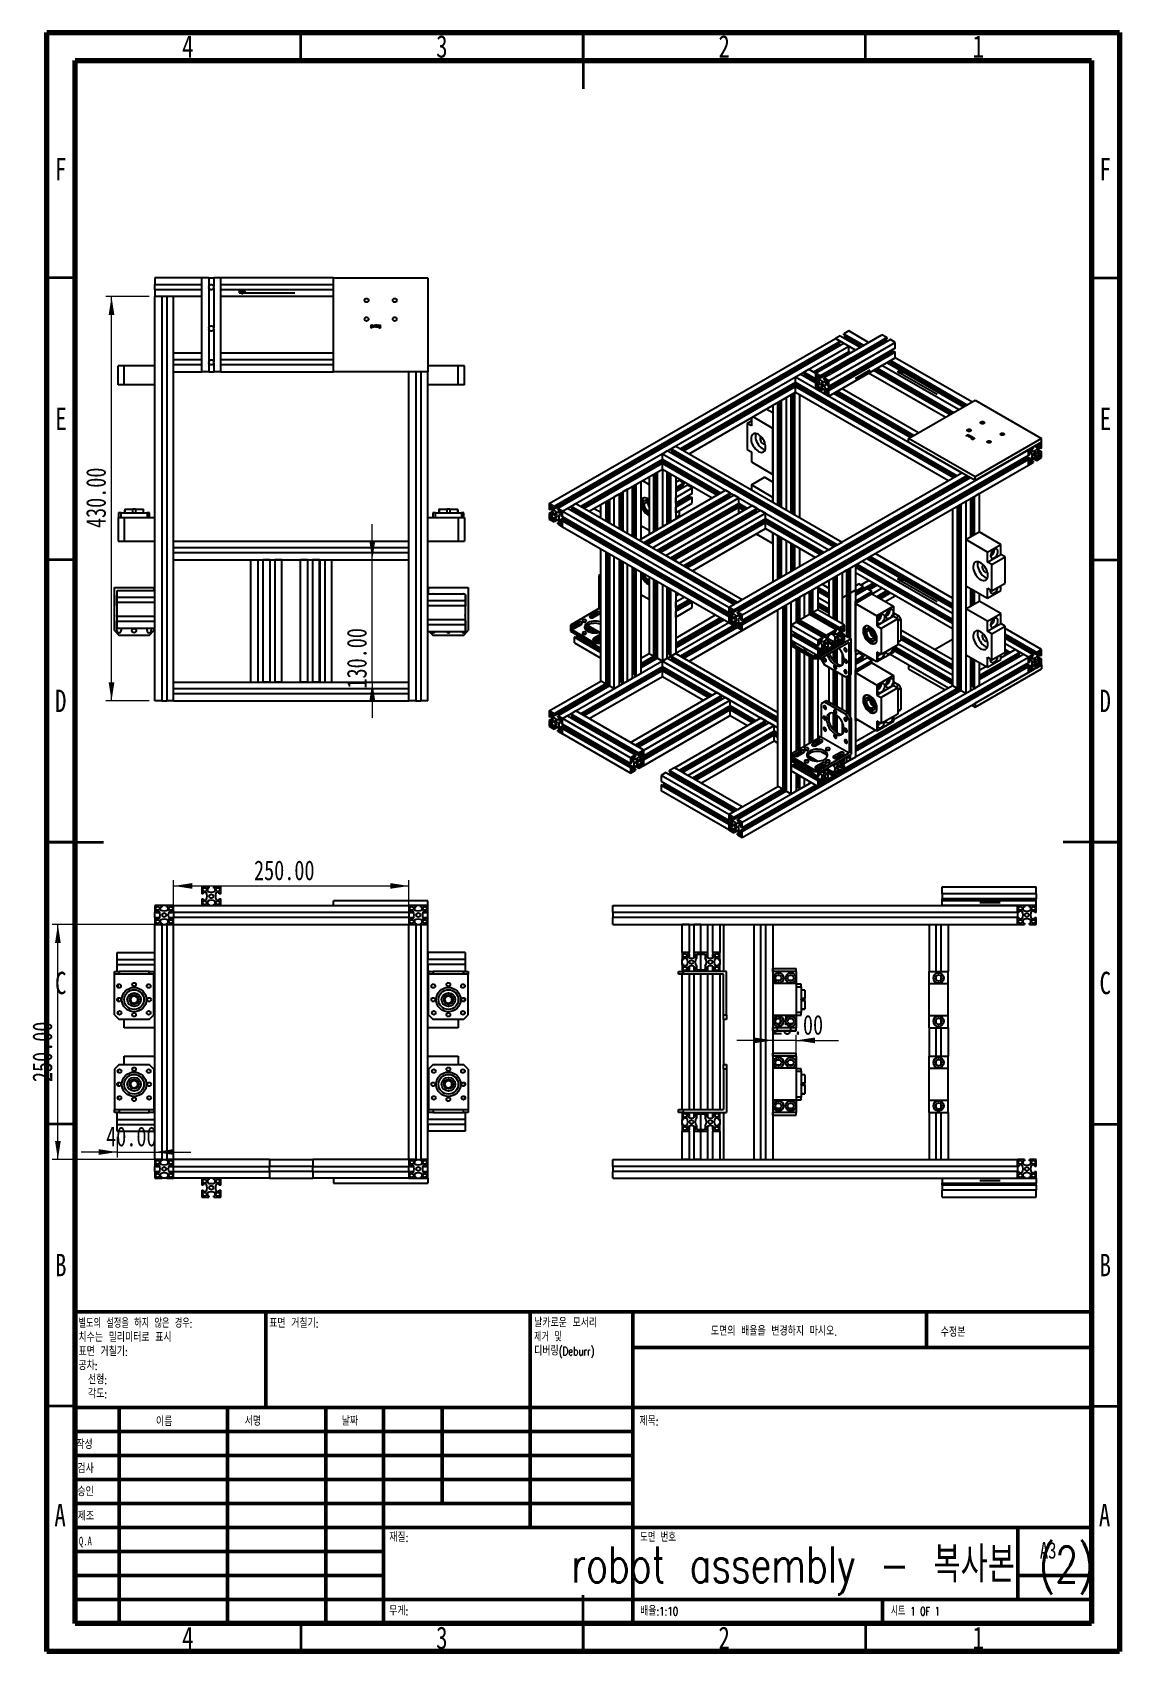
# Model space of a CAD drawing. Header units: millimetres. Extents: x 12 to 205, y 5 to 292.
import ezdxf

# ---------------------------------------------------------------- set-up
doc = ezdxf.new("R2010")
doc.units = ezdxf.units.MM
doc.linetypes.add('CENTERX2', pattern=[20.32, 12.7, -2.54, 2.54, -2.54])
doc.styles.add('SLDTEXTSTYLE0', font='TXT', dxfattribs={"width": 0.75})
doc.styles.add('SLDTEXTSTYLE1', font='TXT', dxfattribs={"width": 0.75, "bigfont": 'bigfont'})
doc.styles.add('SLDTEXTSTYLE2', font='TXT', dxfattribs={"width": 0.691176, "bigfont": 'bigfont'})
doc.styles.add('SLDTEXTSTYLE3', font='TXT', dxfattribs={"width": 0.6875, "bigfont": 'bigfont'})
doc.styles.add('SLDTEXTSTYLE4', font='TXT', dxfattribs={"width": 0.7, "bigfont": 'bigfont'})
doc.styles.add('SLDTEXTSTYLE5', font='TXT', dxfattribs={"width": 0.666667, "bigfont": 'bigfont'})
doc.dimstyles.new('SLDDIMSTYLE0', dxfattribs={"dimtxt": 3.5, "dimasz": 3.302, "dimexe": 0, "dimexo": 0.0625, "dimgap": 0.875, "dimtad": 1, "dimlfac": 6, "dimrnd": 1e-09, "dimzin": 4, "dimdsep": 46, "dimtxsty": 'SLDTEXTSTYLE0', "dimsah": 1, "dimcen": 0.09, "dimadec": 0, "dimazin": 1, "dimtfac": 1, "dimtofl": 0, "dimtmove": 0, "dimatfit": 3, "dimfxl": 1, "dimfrac": 2, "dimtolj": 1, "dimtzin": 12, "dimarcsym": 0})
doc.dimstyles.new('SLDDIMSTYLE1', dxfattribs={"dimtxt": 3.5, "dimasz": 3.302, "dimexe": 0, "dimexo": 0.0625, "dimgap": 0.875, "dimtad": 1, "dimlfac": 6, "dimrnd": 1e-09, "dimzin": 4, "dimdsep": 46, "dimtxsty": 'SLDTEXTSTYLE0', "dimsah": 1, "dimcen": 0.09, "dimadec": 0, "dimazin": 1, "dimtfac": 1, "dimtmove": 0, "dimatfit": 0, "dimfxl": 1, "dimfrac": 2, "dimtolj": 1, "dimtzin": 12, "dimarcsym": 0})

msp = doc.modelspace()

# ---------------------------------------------------------------- texts
at = {"color": 7, "linetype": 'Continuous', "lineweight": 0}
for s, insert, char_height, attachment_point, style in [('4', (39.96, 291.4989), 3.9688, 2, 'SLDTEXTSTYLE0'), ('3', (84.96, 291.4989), 3.9688, 2, 'SLDTEXTSTYLE0'), ('2', (134.96, 291.4989), 3.9688, 2, 'SLDTEXTSTYLE0'), ('1', (179.96, 291.4989), 3.9688, 2, 'SLDTEXTSTYLE0'), ('F', (17.4577, 269.7489), 3.9688, 2, 'SLDTEXTSTYLE0'), ('F', (202.4577, 269.7489), 3.9688, 2, 'SLDTEXTSTYLE0'), ('E', (17.5078, 225.4989), 3.9688, 2, 'SLDTEXTSTYLE0'), ('E', (202.5078, 225.4989), 3.9688, 2, 'SLDTEXTSTYLE0'), ('D', (17.4527, 175.4989), 3.9688, 2, 'SLDTEXTSTYLE0'), ('D', (202.4527, 175.4989), 3.9688, 2, 'SLDTEXTSTYLE0'), ('C', (17.4587, 125.4989), 3.9688, 2, 'SLDTEXTSTYLE0'), ('C', (202.4587, 125.4989), 3.9688, 2, 'SLDTEXTSTYLE0'), ('B', (17.4706, 75.4989), 3.9688, 2, 'SLDTEXTSTYLE0'), ('B', (202.4706, 75.4989), 3.9688, 2, 'SLDTEXTSTYLE0'), ('별도의 설정을 하지 않은 경우:', (20.5937, 63.921), 1.5, 1, 'SLDTEXTSTYLE2'), ('표면 거칠기:', (54.3713, 63.9193), 1.5, 1, 'SLDTEXTSTYLE1'), ('날카로운 모서리', (101.3092, 64.0031), 1.5, 1, 'SLDTEXTSTYLE1'), ('치수는 밀리미터로 표시', (20.5937, 61.421), 1.5, 1, 'SLDTEXTSTYLE1'), ('제거 및', (101.3092, 61.5031), 1.5, 1, 'SLDTEXTSTYLE3'), ('도면의 배율을 변경하지 마시오.', (132.6146, 62.533), 1.5, 1, 'SLDTEXTSTYLE1'), ('수정본', (173.3276, 62.3349), 1.5, 1, 'SLDTEXTSTYLE1'), ('표면 거칠기:', (20.5937, 58.921), 1.5, 1, 'SLDTEXTSTYLE1'), ('디버링(Deburr)', (101.3092, 59.0031), 1.5, 1, 'SLDTEXTSTYLE1'), ('공차:', (20.5937, 56.421), 1.5, 1, 'SLDTEXTSTYLE1'), ('선형:', (22.2812, 53.921), 1.5, 1, 'SLDTEXTSTYLE1'), ('각도:', (22.2812, 51.421), 1.5, 1, 'SLDTEXTSTYLE1'), ('이름', (34.3222, 46.5015), 1.5, 1, 'SLDTEXTSTYLE1'), ('서명', (50.0336, 46.5618), 1.5, 1, 'SLDTEXTSTYLE1'), ('날짜', (67.2147, 46.5762), 1.5, 1, 'SLDTEXTSTYLE1'), ('제목:', (119.9562, 46.5762), 1.5, 1, 'SLDTEXTSTYLE1'), ('작성', (20.2121, 42.4297), 1.5, 1, 'SLDTEXTSTYLE1'), ('검사', (20.4105, 38.1544), 1.5, 1, 'SLDTEXTSTYLE1'), ('승인', (20.4017, 34.0643), 1.5, 1, 'SLDTEXTSTYLE1'), ('A', (17.3397, 31.1922), 3.9688, 2, 'SLDTEXTSTYLE0'), ('제조', (20.4552, 29.7337), 1.5, 1, 'SLDTEXTSTYLE1'), ('A', (202.3397, 31.1922), 3.9688, 2, 'SLDTEXTSTYLE0'), ('재질:', (75.6459, 25.9861), 1.5, 1, 'SLDTEXTSTYLE1'), ('도면 번호', (120.074, 25.9861), 1.5, 1, 'SLDTEXTSTYLE4'), ('Q.A', (20.669, 25.3496), 1.5, 1, 'SLDTEXTSTYLE0'), ('robot assembly - 복사본 (2)', (154.1879, 23.6069), 6.35, 2, 'SLDTEXTSTYLE1'), ('A3', (190.8712, 24.4064), 2.91042, 1, 'SLDTEXTSTYLE0'), ('무게:', (75.6178, 12.9493), 1.4986, 1, 'SLDTEXTSTYLE1'), ('배율:1:10', (120.074, 12.9001), 1.5, 1, 'SLDTEXTSTYLE1'), ('시트 1 OF 1', (164.4783, 12.9001), 1.5, 1, 'SLDTEXTSTYLE5'), ('4', (39.96, 9.4422), 3.9688, 2, 'SLDTEXTSTYLE0'), ('3', (84.96, 9.4422), 3.9688, 2, 'SLDTEXTSTYLE0'), ('2', (134.96, 9.4422), 3.9688, 2, 'SLDTEXTSTYLE0'), ('1', (179.96, 9.4422), 3.9688, 2, 'SLDTEXTSTYLE0')]:
    msp.add_mtext(s, dxfattribs=dict(at, insert=insert, char_height=char_height, attachment_point=attachment_point, style=style))

# ---------------------------------------------------------------- blocks, each defined once
blk = doc.blocks.new('_D')
at = {"color": 7, "linetype": 'Continuous', "lineweight": 0}
for p, q in [((37.45, 136.12), (37.45, 141.71)), ((37.45, 140.71), (79.12, 140.71)), ((79.12, 136.12), (79.12, 141.71))]:
    blk.add_line(p, q, dxfattribs=at)
at = {"color": 7, "linetype": 'Continuous', "lineweight": 18}
for points in [[(37.45, 140.71), (40.75, 140.21), (40.75, 141.22)], [(79.12, 140.71), (75.81, 141.22), (75.81, 140.21)]]:
    blk.add_solid(points, dxfattribs=at)
at = {"color": 7, "linetype": 'Continuous', "lineweight": 18, "insert": (51.69, 145.23), "char_height": 3.5, "attachment_point": 1, "style": 'SLDTEXTSTYLE0'}
blk.add_mtext('250.00', dxfattribs=at)
blk = doc.blocks.new('_D_1')
at = {"color": 7, "linetype": 'Continuous', "lineweight": 0}
for p, q in [((36.45, 133.89), (15.95, 133.89)), ((16.95, 92.23), (16.95, 133.89)), ((35.22, 92.23), (15.95, 92.23))]:
    blk.add_line(p, q, dxfattribs=at)
at = {"color": 7, "linetype": 'Continuous', "lineweight": 18}
for points in [[(16.95, 133.89), (16.44, 130.59), (17.46, 130.59)], [(16.95, 92.23), (17.46, 95.53), (16.44, 95.53)]]:
    blk.add_solid(points, dxfattribs=at)
at = {"color": 7, "linetype": 'Continuous', "lineweight": 18, "insert": (12.44, 105.95), "char_height": 3.5, "attachment_point": 1, "rotation": 90, "style": 'SLDTEXTSTYLE0'}
blk.add_mtext('250.00', dxfattribs=at)
blk = doc.blocks.new('_D_2')
at = {"color": 7, "linetype": 'Continuous', "lineweight": 0}
for p, q in [((27.45, 96.23), (27.45, 92.55)), ((34.12, 96.23), (34.12, 92.55)), ((27.45, 93.55), (21.1, 93.55)), ((27.45, 93.55), (34.12, 93.55)), ((34.12, 93.55), (40.47, 93.55))]:
    blk.add_line(p, q, dxfattribs=at)
at = {"color": 7, "linetype": 'Continuous', "lineweight": 18}
for points in [[(27.45, 93.55), (24.15, 94.06), (24.15, 93.04)], [(34.12, 93.55), (37.42, 93.04), (37.42, 94.06)]]:
    blk.add_solid(points, dxfattribs=at)
at = {"color": 7, "linetype": 'Continuous', "lineweight": 18, "insert": (25.5, 98.06), "char_height": 3.5, "attachment_point": 1, "style": 'SLDTEXTSTYLE0'}
blk.add_mtext('40.00', dxfattribs=at)
blk = doc.blocks.new('_D_3')
at = {"color": 7, "linetype": 'Continuous', "lineweight": 0}
for p, q in [((33.12, 245.18), (25.45, 245.18)), ((26.45, 173.51), (26.45, 245.18)), ((33.12, 173.51), (25.45, 173.51))]:
    blk.add_line(p, q, dxfattribs=at)
at = {"color": 7, "linetype": 'Continuous', "lineweight": 18}
for points in [[(26.45, 245.18), (25.94, 241.88), (26.96, 241.88)], [(26.45, 173.51), (26.96, 176.81), (25.94, 176.81)]]:
    blk.add_solid(points, dxfattribs=at)
at = {"color": 7, "linetype": 'Continuous', "lineweight": 18, "insert": (21.94, 204.15), "char_height": 3.5, "attachment_point": 1, "rotation": 90, "style": 'SLDTEXTSTYLE0'}
blk.add_mtext('430.00', dxfattribs=at)
blk = doc.blocks.new('_D_4')
at = {"color": 7, "linetype": 'Continuous', "lineweight": 0}
for p, q in [((72.64, 198.51), (72.64, 204.86)), ((66.45, 198.51), (73.64, 198.51)), ((72.64, 176.84), (72.64, 198.51)), ((66.45, 176.84), (73.64, 176.84)), ((72.64, 176.84), (72.64, 170.49))]:
    blk.add_line(p, q, dxfattribs=at)
at = {"color": 7, "linetype": 'Continuous', "lineweight": 18}
for points in [[(72.64, 198.51), (73.15, 201.81), (72.13, 201.81)], [(72.64, 176.84), (72.13, 173.54), (73.15, 173.54)]]:
    blk.add_solid(points, dxfattribs=at)
at = {"color": 7, "linetype": 'Continuous', "lineweight": 18, "insert": (68.13, 175.7), "char_height": 3.5, "attachment_point": 1, "rotation": 90, "style": 'SLDTEXTSTYLE0'}
blk.add_mtext('130.00', dxfattribs=at)
blk = doc.blocks.new('_D_5')
at = {"color": 7, "linetype": 'Continuous', "lineweight": 0}
for p, q in [((143.58, 113.34), (137.23, 113.34)), ((143.58, 111.09), (143.58, 114.34)), ((147.74, 113.34), (143.58, 113.34)), ((147.74, 111.09), (147.74, 114.34)), ((147.74, 113.34), (155.2, 113.34))]:
    blk.add_line(p, q, dxfattribs=at)
at = {"color": 7, "linetype": 'Continuous', "lineweight": 18}
for points in [[(143.58, 113.34), (140.27, 113.85), (140.27, 112.83)], [(147.74, 113.34), (151.04, 112.83), (151.04, 113.85)]]:
    blk.add_solid(points, dxfattribs=at)
at = {"color": 7, "linetype": 'Continuous', "lineweight": 18, "insert": (143.56, 117.85), "char_height": 3.5, "attachment_point": 1, "style": 'SLDTEXTSTYLE0'}
blk.add_mtext('25.00', dxfattribs=at)

# ---------------------------------------------------------------- dimensions: what is measured, and where the dimension line sits
at = {"color": 7, "linetype": 'Continuous', "lineweight": 18}
for base, p1, p2, dimstyle, picture, middle in [((26.449, 245.1781), (34.1155, 173.5114), (34.1155, 245.1781), 'SLDDIMSTYLE0', '_D_3', (26.449, 211.2656)), ((72.6388, 198.5114), (65.4488, 176.8448), (65.4488, 198.5114), 'SLDDIMSTYLE1', '_D_4', (72.6388, 182.8111)), ((16.9488, 133.8922), (36.2238, 92.2255), (37.4488, 133.8922), 'SLDDIMSTYLE0', '_D_1', (16.9488, 113.0589))]:
    dim = msp.add_linear_dim(base=base, p1=p1, p2=p2, angle=90, dimstyle=dimstyle, dxfattribs=at)
    dim.commit()
    dim.dimension.update_dxf_attribs({"geometry": picture, "text_midpoint": middle, "dimtype": 160})
for base, p1, p2, dimstyle, picture, middle in [((79.1155, 140.714), (37.4488, 135.1172), (79.1155, 135.1172), 'SLDDIMSTYLE0', '_D', (58.8014, 140.714)), ((143.5756, 113.3392), (147.7422, 110.0922), (143.5756, 110.0922), 'SLDDIMSTYLE1', '_D_5', (149.3817, 113.3392)), ((34.1155, 93.5497), (27.4488, 97.2257), (34.1155, 97.2257), 'SLDDIMSTYLE1', '_D_2', (31.3214, 93.5497))]:
    dim = msp.add_linear_dim(base=base, p1=p1, p2=p2, dimstyle=dimstyle, dxfattribs=at)
    dim.commit()
    dim.dimension.update_dxf_attribs({"geometry": picture, "text_midpoint": middle, "dimtype": 160})

# ---------------------------------------------------------------- linework, layer by layer
at = {"color": 7, "linetype": 'Continuous', "lineweight": 70}
for p, q in [((15, 5), (15, 292)), ((15, 292), (205, 292)), ((205, 292), (205, 5)), ((20, 10), (20, 287)), ((20, 287), (200, 287)), ((200, 287), (200, 10)), ((200, 10), (20, 10)), ((205, 5), (15, 5))]:
    msp.add_line(p, q, dxfattribs=at)
at = {"color": 7, "linetype": 'Continuous', "lineweight": 35}
for p, q in [((60, 287), (60, 292)), ((110, 292), (110, 282)), ((110, 287), (110, 292)), ((160, 287), (160, 292)), ((20, 248.5), (15, 248.5)), ((200, 248.5), (205, 248.5)), ((20, 198.5), (15, 198.5)), ((200, 198.5), (205, 198.5)), ((15, 148.5), (25, 148.5)), ((20, 148.5), (15, 148.5)), ((205, 148.5), (195, 148.5)), ((200, 148.5), (205, 148.5)), ((20, 98.5), (15, 98.5)), ((200, 98.5), (205, 98.5)), ((20, 48.5), (15, 48.5)), ((200, 48.5), (205, 48.5)), ((110, 5), (110, 15)), ((60, 10), (60, 5)), ((110, 10), (110, 5)), ((160, 10), (160, 5))]:
    msp.add_line(p, q, dxfattribs=at)
at = {"color": 7, "linetype": 'Continuous', "lineweight": 25}
for p, q in [((34.1155, 248.5114), (34.1155, 247.2864)), ((42.4488, 248.5114), (34.1155, 248.5114)), ((34.1155, 247.2864), (42.4488, 247.2864)), ((34.1155, 246.4031), (34.1155, 247.2864)), ((42.4488, 231.8448), (42.4488, 248.5114)), ((43.6738, 248.5114), (42.4488, 248.5114)), ((43.6738, 248.5114), (43.6738, 246.9672)), ((43.6738, 248.5114), (44.5571, 248.5114)), ((45.7821, 248.5114), (44.5571, 248.5114)), ((44.5571, 248.5114), (44.5571, 246.9672)), ((45.7821, 231.8448), (45.7821, 248.5114)), ((65.7821, 248.5114), (45.7821, 248.5114)), ((45.7821, 247.2864), (65.7821, 247.2864)), ((65.7821, 248.5114), (82.4488, 248.5114)), ((65.7821, 231.8448), (65.7821, 248.5114)), ((82.4488, 248.5114), (82.4488, 231.8448)), ((34.1155, 246.4031), (42.4488, 246.4031)), ((34.1155, 246.4031), (34.1155, 245.1781)), ((34.1155, 173.5114), (34.1155, 245.1781)), ((35.3405, 245.1781), (34.1155, 245.1781)), ((42.4488, 245.1781), (34.1155, 245.1781)), ((35.3405, 245.1781), (35.3405, 173.5114)), ((36.2238, 245.1781), (36.2238, 173.5114)), ((37.4488, 245.1781), (36.2238, 245.1781)), ((37.4488, 173.5114), (37.4488, 245.1781)), ((43.6738, 246.7223), (43.6738, 239.6339)), ((44.5571, 246.7223), (44.5571, 239.6339)), ((45.7821, 246.4031), (65.7821, 246.4031)), ((65.7821, 245.1781), (45.7821, 245.1781)), ((43.6738, 239.389), (43.6738, 233.6339)), ((44.5571, 239.389), (44.5571, 233.6339)), ((72.358, 239.8042), (72.4328, 239.8042)), ((72.358, 239.7518), (72.358, 239.8042)), ((72.4328, 239.7518), (72.358, 239.7518)), ((72.4328, 240.1781), (72.4851, 240.1781)), ((72.4328, 239.8042), (72.4328, 240.1781)), ((72.4328, 239.5798), (72.4328, 239.7518)), ((72.4851, 239.5798), (72.4328, 239.5798)), ((72.4851, 240.1781), (72.4851, 239.8042)), ((72.4851, 239.8042), (72.5599, 239.8042)), ((72.5599, 239.7518), (72.4851, 239.7518)), ((72.4851, 239.7518), (72.4851, 239.5798)), ((72.5599, 239.8042), (72.5599, 239.7518)), ((72.6571, 240.1781), (72.7095, 240.1781)), ((72.6571, 239.9604), (72.6571, 240.1781)), ((72.7095, 240.1781), (72.7095, 239.9776)), ((72.9787, 240.1781), (73.0311, 240.1781)), ((72.9787, 240.024), (72.9787, 240.1781)), ((72.9787, 239.7518), (72.9787, 239.8287)), ((73.0311, 239.7518), (72.9787, 239.7518)), ((73.0311, 240.1781), (73.0311, 239.7518)), ((73.6144, 239.7589), (73.6431, 239.8043)), ((73.764, 240.1781), (73.8163, 240.1781)), ((73.764, 240.0348), (73.764, 240.1781)), ((73.764, 239.7518), (73.764, 239.8146)), ((73.8163, 239.7518), (73.764, 239.7518)), ((73.8163, 240.1781), (73.8163, 239.7518)), ((73.8761, 239.5833), (73.8761, 239.6378)), ((73.8836, 239.8042), (73.9731, 239.8042)), ((73.8836, 239.7518), (73.8836, 239.8042)), ((73.973, 239.7518), (73.8836, 239.7518)), ((73.973, 239.6927), (73.973, 239.7518)), ((73.9731, 239.8042), (73.9734, 240.1781)), ((73.9734, 240.1781), (74.0257, 240.1781)), ((74.0257, 240.1781), (74.0257, 239.8042)), ((74.0257, 239.8042), (74.0855, 239.8042)), ((74.0257, 239.7518), (74.0257, 239.6837)), ((74.0855, 239.7518), (74.0257, 239.7518)), ((74.0855, 239.8042), (74.0855, 239.7518)), ((151.1257, 231.6038), (162.9109, 238.4072)), ((155.5275, 238.2265), (154.6613, 237.7264)), ((155.5275, 238.2265), (159.0626, 236.1857)), ((157.0183, 239.0871), (156.1521, 238.587)), ((156.1521, 238.587), (159.6872, 236.5462)), ((156.1521, 238.3829), (156.1521, 238.587)), ((156.1521, 238.3829), (159.5104, 236.4442)), ((156.3289, 238.0767), (156.3289, 238.2808)), ((160.5534, 237.0463), (157.0183, 239.0871)), ((163.7771, 237.9071), (162.9109, 238.4072)), ((103.9853, 208.4718), (154.6613, 237.7264)), ((155.3507, 236.716), (104.6747, 207.4614)), ((155.5275, 237.2264), (104.8515, 207.9717)), ((155.5275, 237.0222), (104.8515, 207.7676)), ((156.1521, 236.8658), (105.4761, 207.6111)), ((106.3423, 207.1111), (157.0183, 236.3657)), ((157.0183, 235.3655), (150.8136, 231.7835)), ((163.6003, 237.3968), (151.8152, 230.5934)), ((164.7375, 235.427), (152.9524, 228.6236)), ((165.0911, 235.427), (153.306, 228.6236)), ((153.4828, 230.2431), (165.2679, 237.0465)), ((165.2679, 236.0462), (153.4828, 229.2428)), ((155.5275, 237.2264), (154.6613, 237.7264)), ((158.1964, 235.6856), (154.6613, 237.7264)), ((155.3507, 236.9202), (155.3507, 236.716)), ((155.5275, 237.2264), (155.5275, 237.0222)), ((157.0183, 236.3657), (156.1521, 236.8658)), ((156.3289, 238.0767), (159.3336, 236.3421)), ((157.0183, 235.3655), (157.0183, 236.3657)), ((157.0183, 235.3655), (157.3301, 235.1855)), ((162.5119, 237.1768), (157.4997, 234.2833)), ((162.5119, 236.9727), (157.4997, 234.0792)), ((163.1366, 236.8162), (158.1243, 233.9227)), ((162.5119, 236.9727), (162.5119, 237.1768)), ((163.7771, 237.9071), (162.6851, 237.2768)), ((163.7771, 237.703), (162.6851, 237.0727)), ((162.6851, 237.2768), (162.6851, 237.0727)), ((164.4017, 237.5466), (163.3098, 236.9162)), ((163.6003, 237.6009), (163.6003, 237.3968)), ((163.7771, 237.9071), (163.7771, 237.703)), ((165.2679, 237.0465), (164.4017, 237.5466)), ((164.7375, 235.427), (164.9143, 235.3249)), ((165.0911, 235.427), (165.2679, 235.325)), ((165.2679, 236.0462), (165.2679, 237.0465)), ((27.6155, 229.5448), (27.6155, 232.8781)), ((28.6988, 232.8781), (27.6155, 232.8781)), ((34.1155, 232.8781), (28.6988, 232.8781)), ((28.6988, 229.5448), (28.6988, 232.8781)), ((37.4488, 235.1781), (42.4488, 235.1781)), ((37.4488, 233.9531), (37.4488, 235.1781)), ((42.4488, 233.9531), (37.4488, 233.9531)), ((42.4488, 233.0698), (37.4488, 233.0698)), ((37.4488, 231.8448), (37.4488, 233.0698)), ((43.6738, 233.389), (43.6738, 231.8448)), ((44.5571, 233.389), (44.5571, 231.8448)), ((45.7821, 235.1781), (65.7821, 235.1781)), ((65.7821, 233.9531), (45.7821, 233.9531)), ((65.7821, 233.0698), (45.7821, 233.0698)), ((87.8655, 232.8781), (82.4488, 232.8781)), ((87.8655, 229.5448), (87.8655, 232.8781)), ((88.9488, 232.8781), (87.8655, 232.8781)), ((88.9488, 229.5448), (88.9488, 232.8781)), ((156.488, 234.7462), (151.0848, 231.627)), ((157.3265, 234.1833), (153.2571, 231.8341)), ((157.3265, 233.9792), (153.2571, 231.6299)), ((165.2679, 235.325), (153.4828, 228.5216)), ((153.4828, 227.5213), (165.2679, 234.3247)), ((157.9511, 233.8227), (153.8817, 231.4735)), ((156.4044, 234.9986), (156.7054, 234.8248)), ((156.488, 234.7462), (156.5286, 234.7228)), ((156.5704, 235.1069), (156.8821, 234.9269)), ((156.7471, 235.2089), (157.0589, 235.0289)), ((157.3265, 233.9792), (157.3265, 234.1833)), ((157.4997, 234.2833), (157.4997, 234.0792)), ((176.4636, 225.1402), (162.9109, 232.964)), ((163.7771, 233.4641), (177.3298, 225.6402)), ((164.048, 233.6205), (177.6008, 225.7966)), ((164.2249, 233.7226), (177.7776, 225.8987)), ((164.4017, 233.8247), (177.9545, 226.0008)), ((165.2679, 234.3247), (165.2679, 235.325)), ((178.8207, 226.5008), (165.2679, 234.3247)), ((37.4488, 231.8448), (42.4488, 231.8448)), ((43.6738, 231.8448), (42.4488, 231.8448)), ((43.6738, 231.8448), (44.5571, 231.8448)), ((45.7821, 231.8448), (44.5571, 231.8448)), ((45.7821, 231.8448), (65.7821, 231.8448)), ((82.4488, 231.8448), (65.7821, 231.8448)), ((79.1155, 173.5114), (79.1155, 231.8448)), ((80.3405, 231.8448), (80.3405, 173.5114)), ((81.2238, 231.8448), (81.2238, 173.5114)), ((82.4488, 173.5114), (82.4488, 231.8448)), ((147.5902, 229.9227), (127.2433, 218.1767)), ((147.8614, 229.7662), (127.5145, 218.0202)), ((148.0381, 229.6642), (127.6913, 217.9182)), ((147.5902, 230.923), (148.4564, 231.4231)), ((147.5902, 230.923), (177.053, 213.9145)), ((147.5902, 229.9227), (147.5902, 230.923)), ((176.1866, 213.4144), (147.5902, 229.9227)), ((151.1257, 229.8821), (148.4564, 231.4231)), ((149.081, 231.7836), (149.9472, 232.2837)), ((151.7397, 230.2488), (149.081, 231.7836)), ((149.081, 231.7836), (149.081, 231.5795)), ((151.5734, 230.1407), (149.081, 231.5795)), ((149.2578, 231.4774), (149.2578, 231.2733)), ((151.3966, 230.0386), (149.2578, 231.2733)), ((149.9472, 232.2837), (151.1257, 231.6033)), ((151.1257, 231.6038), (151.1257, 230.6035)), ((151.9919, 231.1037), (151.1257, 231.6038)), ((151.3025, 230.5015), (151.1257, 230.6035)), ((151.7424, 230.2382), (151.1257, 229.8822)), ((151.1257, 229.8822), (151.1257, 228.882)), ((151.1257, 229.8822), (151.3025, 229.7802)), ((151.6561, 230.5015), (151.3025, 230.7056)), ((151.3025, 230.7056), (151.3025, 230.5015)), ((151.4793, 230.6035), (151.3025, 230.5015)), ((151.7785, 230.055), (151.3025, 229.7802)), ((151.7928, 229.8591), (151.3025, 229.5761)), ((151.3025, 229.7802), (151.3025, 229.5761)), ((151.9919, 230.8996), (151.8152, 231.0016)), ((151.8152, 231.0016), (151.8152, 230.5934)), ((153.0839, 231.7341), (151.9919, 231.1037)), ((153.0839, 231.5299), (151.9919, 230.8996)), ((151.9919, 231.1037), (151.9919, 230.8996)), ((153.7085, 231.3735), (152.6166, 230.7432)), ((152.6166, 230.539), (152.6166, 230.7432)), ((153.4828, 230.2431), (152.6166, 230.7432)), ((152.7933, 230.437), (152.6166, 230.539)), ((152.7933, 230.0287), (152.7933, 230.437)), ((153.306, 229.549), (152.9524, 229.7531)), ((153.0839, 231.5299), (153.0839, 231.7341)), ((153.2571, 231.8341), (153.2571, 231.6299)), ((153.4828, 229.2428), (153.4828, 230.2431)), ((174.1062, 223.7793), (160.5534, 231.6031)), ((161.4198, 232.1033), (174.9726, 224.2794)), ((161.5966, 232.2053), (175.1494, 224.3814)), ((161.7733, 232.3073), (175.3261, 224.4835)), ((162.0445, 232.4639), (175.5973, 224.64)), ((28.6988, 229.5448), (27.6155, 229.5448)), ((34.1155, 229.5448), (28.6988, 229.5448)), ((87.8655, 229.5448), (82.4488, 229.5448)), ((88.9488, 229.5448), (87.8655, 229.5448)), ((148.2041, 229.5558), (127.8681, 217.8161)), ((128.7344, 217.316), (147.5902, 228.2012)), ((145.0977, 207.8697), (145.0977, 226.7623)), ((145.9639, 227.2623), (146.8301, 227.7624)), ((145.9639, 227.2623), (145.9639, 207.3696)), ((146.8301, 206.8696), (146.8301, 227.7624)), ((147.1011, 206.7131), (147.1011, 227.9189)), ((147.2779, 206.611), (147.2779, 228.0209)), ((147.4547, 228.123), (147.5902, 228.2012)), ((147.4547, 206.509), (147.4547, 228.123)), ((147.767, 229.3035), (147.5902, 229.2015)), ((147.5902, 228.2012), (147.5902, 229.2015)), ((175.5619, 213.0537), (147.5902, 229.2015)), ((147.5902, 228.2012), (174.6956, 212.5536)), ((175.7387, 213.1558), (147.767, 229.3035)), ((148.1205, 229.3035), (147.9438, 229.2014)), ((175.9155, 213.2578), (148.1205, 229.3035)), ((148.3209, 227.7794), (148.3209, 206.0089)), ((151.1257, 228.882), (151.9919, 228.3819)), ((151.3025, 229.5761), (151.6561, 229.372)), ((151.8152, 229.0964), (151.8152, 228.6881)), ((152.3056, 228.9712), (151.8152, 228.6881)), ((151.8152, 228.6881), (151.9919, 228.5861)), ((152.468, 228.8609), (151.9919, 228.5861)), ((152.6087, 228.738), (151.9919, 228.3819)), ((151.9919, 228.5861), (151.9919, 228.3819)), ((152.7933, 228.3275), (152.6166, 228.2255)), ((152.6166, 228.0214), (152.6166, 228.2255)), ((152.6166, 228.2255), (152.7933, 228.1234)), ((152.6166, 228.0214), (153.4828, 227.5213)), ((152.7933, 228.1234), (152.7933, 228.5317)), ((152.9524, 228.6236), (153.306, 228.4195)), ((153.306, 229.3449), (153.306, 229.549)), ((153.4828, 229.2428), (153.306, 229.3449)), ((153.306, 228.4195), (153.306, 228.6236)), ((153.306, 228.6236), (153.4828, 228.5216)), ((153.4828, 227.5213), (153.4828, 228.5216)), ((167.9018, 220.1975), (154.349, 228.0214)), ((168.1727, 220.3539), (154.6199, 228.1778)), ((168.3496, 220.456), (154.7968, 228.2799)), ((168.5264, 220.5581), (154.9736, 228.3819)), ((155.8398, 228.882), (169.3926, 221.0581)), ((167.6249, 220.0377), (179.41, 226.8411)), ((179.41, 226.8411), (191.1951, 220.0377)), ((143.6068, 221.8185), (140.0703, 223.8601)), ((143.6068, 224.5399), (142.4274, 225.2208)), ((143.6068, 225.9016), (143.6068, 208.7303)), ((144.473, 208.2303), (144.473, 226.4017)), ((144.6498, 208.1282), (144.6498, 226.5037)), ((144.8266, 208.0262), (144.8266, 226.6058)), ((139.0106, 222.7027), (139.7767, 223.1449)), ((139.0106, 222.7027), (139.0106, 218.0756)), ((139.7767, 222.2604), (139.0106, 222.7027)), ((139.7767, 223.6905), (139.7767, 222.2604)), ((143.6068, 213.6531), (143.6068, 221.8185)), ((125.5108, 218.1768), (126.377, 218.6769)), ((154.9736, 201.1683), (125.5108, 218.1768)), ((125.5108, 218.1768), (125.5108, 217.9727)), ((126.377, 218.6769), (155.8398, 201.6684)), ((167.6249, 219.3572), (167.6249, 220.0377)), ((179.41, 213.2343), (167.6249, 220.0377)), ((179.41, 212.5538), (167.6249, 219.3572)), ((177.7971, 220.4803), (177.9187, 220.5505)), ((177.8341, 220.459), (177.7971, 220.4803)), ((177.7972, 220.4803), (177.9187, 220.5504)), ((177.9558, 220.5292), (177.8341, 220.459)), ((177.8659, 220.5811), (177.9029, 220.6024)), ((177.9187, 220.5505), (177.8659, 220.5811)), ((177.866, 220.581), (177.9029, 220.6023)), ((177.9029, 220.6024), (177.9558, 220.5719)), ((177.9029, 220.6023), (177.9029, 220.6024)), ((177.9029, 220.6023), (177.9558, 220.5718)), ((177.9187, 220.5504), (177.9187, 220.5505)), ((177.9558, 220.5719), (178.2202, 220.7246)), ((177.9558, 220.5718), (178.2202, 220.7244)), ((177.9558, 220.5718), (177.9558, 220.5719)), ((178.0086, 220.4986), (177.9558, 220.5292)), ((178.2572, 220.7032), (177.9928, 220.5505)), ((177.9928, 220.5505), (178.0457, 220.52)), ((177.9928, 220.5504), (177.9928, 220.5505)), ((177.9928, 220.5504), (178.0455, 220.5199)), ((178.0457, 220.52), (178.0086, 220.4986)), ((178.2202, 220.7246), (178.2572, 220.7032)), ((178.2202, 220.7244), (178.2202, 220.7246)), ((178.2202, 220.7244), (178.2571, 220.7031)), ((178.2249, 220.5441), (178.3788, 220.633)), ((178.2249, 220.544), (178.3788, 220.6328)), ((178.2249, 220.544), (178.2249, 220.5441)), ((178.2283, 220.4084), (178.2283, 220.4085)), ((178.4158, 220.6116), (178.274, 220.5297)), ((178.3048, 220.3277), (178.3591, 220.3591)), ((178.3418, 220.3063), (178.3048, 220.3277)), ((178.3049, 220.3276), (178.3591, 220.3589)), ((178.6432, 220.4803), (178.3418, 220.3063)), ((178.3591, 220.3589), (178.3591, 220.3591)), ((178.3788, 220.633), (178.4158, 220.6116)), ((178.3788, 220.6328), (178.3788, 220.633)), ((178.3788, 220.6328), (178.4157, 220.6115)), ((178.4106, 220.3952), (178.4106, 220.3954)), ((178.4972, 220.4388), (178.6062, 220.5017)), ((178.4972, 220.4386), (178.6062, 220.5016)), ((178.4972, 220.4386), (178.4972, 220.4388)), ((178.5015, 220.2652), (178.5015, 220.2653)), ((178.5674, 220.3509), (178.5674, 220.3511)), ((178.6036, 220.1917), (178.6036, 220.1918)), ((178.6062, 220.5017), (178.6432, 220.4803)), ((178.6062, 220.5016), (178.6062, 220.5017)), ((178.6062, 220.5016), (178.6431, 220.4803)), ((178.7593, 220.0711), (178.8117, 220.0779)), ((178.7593, 220.071), (178.8117, 220.0777)), ((178.8117, 220.0777), (178.8117, 220.0779)), ((178.8202, 219.8926), (178.8587, 219.9148)), ((178.8202, 219.8924), (178.8587, 219.9147)), ((178.8253, 220.0637), (178.8253, 220.0639)), ((178.8426, 220.1923), (178.8426, 220.1925)), ((178.8587, 219.9147), (178.8587, 219.9148)), ((178.86, 220.0071), (178.9044, 220.0328)), ((178.8971, 219.9858), (178.86, 220.0071)), ((178.8602, 220.0071), (178.9044, 220.0326)), ((178.8784, 220.3505), (178.8784, 220.3507)), ((178.887, 219.8877), (178.887, 219.8878)), ((179.1985, 220.1598), (178.8971, 219.9858)), ((178.9044, 220.0326), (178.9044, 220.0328)), ((178.9446, 219.9583), (178.9817, 219.9797)), ((179.0079, 219.9218), (178.9446, 219.9583)), ((178.9448, 219.9582), (178.9817, 219.9795)), ((178.9501, 220.0666), (178.9501, 220.0668)), ((178.966, 219.8977), (179.0079, 219.9218)), ((178.966, 219.8975), (179.0079, 219.9217)), ((178.966, 219.8975), (178.966, 219.8977)), ((178.9817, 219.9797), (179.045, 219.9431)), ((178.9817, 219.9795), (178.9817, 219.9797)), ((178.9817, 219.9795), (179.045, 219.943)), ((179.0451, 219.9003), (178.997, 219.8725)), ((179.0079, 219.9217), (179.0079, 219.9218)), ((179.045, 219.9431), (179.3095, 220.0957)), ((179.045, 219.943), (179.3095, 220.0955)), ((179.045, 219.943), (179.045, 219.9431)), ((179.0874, 219.8759), (179.0451, 219.9003)), ((179.0602, 220.1227), (179.1615, 220.1812)), ((179.0602, 220.1225), (179.1615, 220.181)), ((179.0602, 220.1225), (179.0602, 220.1227)), ((179.3466, 220.0743), (179.0821, 219.9217)), ((179.0821, 219.9217), (179.1244, 219.8972)), ((179.0821, 219.9215), (179.0821, 219.9217)), ((179.0821, 219.9215), (179.1243, 219.8972)), ((179.1244, 219.8972), (179.0874, 219.8759)), ((179.1615, 220.1812), (179.1985, 220.1598)), ((179.1615, 220.181), (179.1615, 220.1812)), ((179.1615, 220.181), (179.1984, 220.1597)), ((179.3095, 220.0957), (179.3466, 220.0743)), ((179.3095, 220.0955), (179.3095, 220.0957)), ((179.3095, 220.0955), (179.3464, 220.0742)), ((191.1951, 220.0377), (179.41, 213.2343)), ((191.1951, 219.3572), (179.41, 212.5538)), ((189.7043, 218.4966), (188.8381, 217.9965)), ((189.7043, 218.2925), (189.5275, 218.1904)), ((189.5275, 218.1904), (189.5275, 217.7821)), ((189.7043, 218.4966), (189.7043, 218.2925)), ((189.9753, 218.653), (190.5057, 218.3468)), ((190.1521, 218.7551), (190.3289, 218.653)), ((191.1951, 219.3572), (190.3289, 218.8572)), ((190.3289, 218.653), (190.3289, 218.8572)), ((190.5057, 218.7551), (190.3289, 218.653)), ((190.5057, 218.3468), (190.5057, 218.7551)), ((191.0183, 218.459), (190.6648, 218.2549)), ((190.8415, 218.357), (191.0183, 218.2549)), ((191.0183, 218.2549), (191.0183, 218.459)), ((191.1951, 218.357), (191.0183, 218.2549)), ((191.1951, 219.3572), (191.1951, 220.0377)), ((191.1951, 218.357), (191.1951, 219.3572)), ((124.02, 216.3159), (109.5657, 207.9716)), ((124.2912, 216.1594), (109.8369, 207.8151)), ((124.4679, 216.0573), (110.0136, 207.7131)), ((124.6339, 215.949), (110.1904, 207.611)), ((124.02, 217.3162), (124.8862, 217.8162)), ((124.02, 217.3162), (153.4828, 200.3077)), ((124.02, 216.3159), (124.02, 217.3162)), ((134.3495, 210.3528), (124.02, 216.3159)), ((124.1968, 215.6967), (124.02, 215.5947)), ((124.02, 214.5944), (124.02, 215.5947)), ((133.7248, 209.9922), (124.02, 215.5947)), ((133.9016, 210.0942), (124.1968, 215.6967)), ((124.5503, 215.6967), (124.3736, 215.5946)), ((134.0783, 210.1963), (124.5503, 215.6967)), ((154.349, 200.8077), (124.8862, 217.8162)), ((154.7968, 201.0663), (125.5108, 217.9727)), ((125.6876, 217.8706), (125.6876, 217.6665)), ((154.6199, 200.9642), (125.6876, 217.6665)), ((188.3078, 216.377), (137.6318, 187.1224)), ((188.6613, 216.377), (137.9853, 187.1224)), ((138.1621, 188.7419), (188.8381, 217.9965)), ((188.8381, 216.9963), (138.1621, 187.7417)), ((188.8381, 216.275), (138.1621, 187.0204)), ((138.1621, 186.0201), (188.8381, 215.2747)), ((139.0106, 218.0756), (139.7767, 217.6334)), ((139.7767, 217.6334), (139.7767, 215.8642)), ((139.7767, 215.8642), (143.6068, 213.6531)), ((188.2242, 216.6294), (188.8381, 216.275)), ((188.3078, 216.377), (188.4845, 216.275)), ((188.3902, 216.7377), (189.0149, 216.377)), ((188.5669, 216.8397), (189.3684, 216.377)), ((188.6613, 216.377), (188.8381, 216.275)), ((188.8381, 216.9963), (188.8381, 217.9965)), ((189.0149, 217.0983), (188.8381, 216.9963)), ((188.8381, 216.275), (189.0149, 216.377)), ((188.8381, 215.2747), (188.8381, 216.275)), ((188.8381, 215.2747), (189.7043, 215.7748)), ((189.3684, 217.5066), (189.0149, 217.3025)), ((189.0149, 217.3025), (189.0149, 217.0983)), ((189.0149, 216.377), (189.0149, 216.1729)), ((189.0149, 216.1729), (189.3684, 216.377)), ((189.5275, 216.2851), (189.5275, 215.8769)), ((189.5275, 216.081), (189.7043, 215.9789)), ((189.5275, 215.8769), (189.7043, 215.9789)), ((189.6934, 216.5023), (190.3289, 216.1354)), ((189.7043, 215.9789), (189.7043, 215.7748)), ((189.8233, 216.6314), (190.3289, 216.3395)), ((189.9763, 216.7471), (190.5057, 216.4416)), ((190.3289, 216.1354), (191.1951, 216.6354)), ((190.3289, 216.3395), (190.5057, 216.4416)), ((190.3289, 216.1354), (190.3289, 216.3395)), ((190.4891, 217.635), (191.0183, 217.3295)), ((190.5057, 216.4416), (190.5057, 216.8498)), ((190.5128, 217.8255), (191.0183, 217.5336)), ((190.5596, 218.0026), (191.1951, 217.6357)), ((190.6648, 217.1254), (191.0183, 217.3295)), ((191.0183, 217.5336), (191.1951, 217.6357)), ((191.0183, 217.3295), (191.0183, 217.5336)), ((191.1951, 216.6354), (191.1951, 217.6357)), ((111.0567, 207.1109), (124.02, 214.5944)), ((119.3472, 211.8968), (120.2134, 212.3969)), ((120.2134, 212.3969), (120.2134, 202.1922)), ((120.4835, 212.5528), (121.663, 211.8719)), ((121.663, 213.2337), (121.663, 203.0291)), ((122.5292, 203.5291), (122.5292, 213.7338)), ((122.7059, 203.6312), (122.7059, 213.8358)), ((122.8827, 203.7332), (122.8827, 213.9379)), ((123.1538, 203.8897), (123.1538, 214.0943)), ((124.02, 214.5944), (132.8584, 209.4921)), ((124.02, 214.5944), (124.02, 204.3897)), ((124.8862, 204.8898), (124.8862, 214.0943)), ((125.1572, 205.0463), (125.1572, 213.9379)), ((125.334, 205.1483), (125.334, 213.8358)), ((125.5108, 205.2504), (125.5108, 213.7338)), ((126.377, 213.2337), (126.377, 205.7504)), ((126.377, 212.287), (126.9663, 212.6272)), ((126.377, 212.5523), (126.6068, 212.4196)), ((127.8325, 212.1271), (126.9663, 212.6272)), ((135.8051, 190.1026), (177.053, 213.9145)), ((178.2728, 213.2103), (136.4945, 189.0922)), ((177.9192, 213.4144), (136.6713, 189.6025)), ((178.096, 213.3124), (136.6713, 189.3984)), ((178.5438, 213.0539), (137.2959, 189.242)), ((139.7767, 211.7816), (142.1337, 213.1423)), ((143.6068, 212.2919), (142.1337, 213.1423)), ((179.41, 212.5538), (179.41, 213.2343)), ((116.3655, 210.1756), (115.4993, 209.6755)), ((115.4993, 204.5462), (115.4993, 209.6755)), ((116.3655, 210.1756), (116.3655, 204.0462)), ((116.6366, 210.3321), (116.6366, 203.8897)), ((116.8134, 210.4341), (116.8134, 203.7876)), ((117.8564, 211.0362), (116.9902, 210.5362)), ((116.9902, 210.5362), (116.9902, 203.6856)), ((117.8564, 211.0362), (118.7226, 211.5363)), ((117.8564, 203.1855), (117.8564, 211.0362)), ((118.7226, 202.6855), (118.7226, 211.5363)), ((118.9936, 202.529), (118.9936, 211.6927)), ((119.1704, 202.427), (119.1704, 211.7948)), ((119.3472, 202.3249), (119.3472, 211.8968)), ((119.8952, 202.0085), (135.2158, 210.853)), ((136.082, 210.3529), (120.7614, 201.5085)), ((136.082, 210.1488), (120.9382, 201.4064)), ((135.9053, 209.8426), (121.115, 201.3043)), ((136.7067, 209.9923), (121.386, 201.1479)), ((127.8325, 212.1271), (126.377, 211.2869)), ((127.8325, 211.923), (126.377, 211.0828)), ((128.4571, 211.7665), (126.377, 210.5657)), ((127.6557, 211.6168), (126.377, 210.8786)), ((126.377, 209.5656), (129.3233, 211.2665)), ((129.3233, 210.2662), (126.377, 208.5654)), ((128.7929, 209.647), (126.377, 208.2523)), ((129.1465, 209.647), (126.377, 208.0482)), ((126.377, 208.5654), (126.377, 209.5656)), ((129.3233, 209.545), (126.377, 207.8441)), ((127.6557, 211.8209), (127.6557, 211.6168)), ((127.8325, 212.1271), (127.8325, 211.923)), ((129.3233, 211.2665), (128.4571, 211.7665)), ((128.7929, 209.647), (128.9697, 209.5449)), ((129.1465, 209.647), (129.3233, 209.545)), ((129.3233, 210.2662), (129.3233, 211.2665)), ((129.3233, 208.5447), (129.3233, 209.545)), ((136.082, 210.3529), (135.2158, 210.853)), ((135.9053, 210.0467), (135.9053, 209.8426)), ((136.082, 210.3529), (136.082, 210.1488)), ((137.5729, 209.4923), (136.7067, 209.9923)), ((143.6068, 209.5705), (139.7767, 211.7816)), ((139.7767, 211.7816), (139.7767, 210.9414)), ((143.6068, 208.7303), (143.6068, 209.5705)), ((178.9209, 202.7452), (178.9209, 209.5497)), ((179.0977, 202.8472), (179.0977, 209.6517)), ((179.2745, 209.7538), (180.1407, 210.2538)), ((179.2745, 202.9493), (179.2745, 209.7538)), ((180.1407, 210.2538), (180.1407, 203.4493)), ((27.6988, 206.8448), (27.6988, 206.0114)), ((28.1514, 206.8448), (27.6988, 206.8448)), ((28.1514, 206.0114), (28.1514, 206.8448)), ((28.1514, 206.8448), (32.7461, 206.8448)), ((28.7821, 207.5114), (28.7821, 207.2997)), ((28.7989, 207.5114), (28.7821, 207.5114)), ((28.7821, 206.8898), (28.7821, 206.8448)), ((28.7989, 207.5114), (28.7989, 206.8448)), ((28.7989, 207.5114), (30.2131, 207.5114)), ((30.6845, 207.5114), (30.2131, 207.5114)), ((30.2131, 206.8448), (30.2131, 207.5114)), ((30.6845, 207.5114), (30.6845, 206.8448)), ((30.6845, 207.5114), (32.0987, 207.5114)), ((32.0987, 206.8448), (32.0987, 207.5114)), ((32.1155, 207.5114), (32.0987, 207.5114)), ((32.1155, 206.8448), (32.1155, 207.5114)), ((32.7461, 206.8448), (32.7461, 206.0114)), ((33.1988, 206.8448), (32.7461, 206.8448)), ((33.1988, 206.0114), (33.1988, 206.8448)), ((83.3655, 206.8448), (83.3655, 206.0114)), ((83.8181, 206.8448), (83.3655, 206.8448)), ((83.8181, 206.0114), (83.8181, 206.8448)), ((83.8181, 206.8448), (88.4128, 206.8448)), ((84.4488, 207.5114), (84.4488, 206.8448)), ((84.4655, 207.5114), (84.4488, 207.5114)), ((84.4655, 207.5114), (84.4655, 206.8448)), ((84.4655, 207.5114), (85.8797, 207.5114)), ((85.8797, 206.8448), (85.8797, 207.5114)), ((86.3512, 207.5114), (85.8797, 207.5114)), ((86.3512, 207.5114), (86.3512, 206.8448)), ((86.3512, 207.5114), (87.7654, 207.5114)), ((87.7654, 206.8448), (87.7654, 207.5114)), ((87.7821, 207.5114), (87.7654, 207.5114)), ((87.7821, 207.2997), (87.7821, 207.5114)), ((87.7821, 206.8448), (87.7821, 206.8898)), ((88.4128, 206.8448), (88.4128, 206.0114)), ((88.8655, 206.8448), (88.4128, 206.8448)), ((88.8655, 206.0114), (88.8655, 206.8448)), ((103.9853, 208.4718), (103.9853, 207.4715)), ((104.8515, 207.9717), (103.9853, 208.4718)), ((104.1621, 207.3695), (103.9853, 207.4715)), ((104.6019, 207.1062), (103.9853, 206.7502)), ((103.9853, 206.7502), (103.9853, 205.75)), ((103.9853, 206.7502), (104.1621, 206.6482)), ((104.5156, 207.3695), (104.1621, 207.5736)), ((104.1621, 207.5736), (104.1621, 207.3695)), ((104.3389, 207.4715), (104.1621, 207.3695)), ((104.6381, 206.923), (104.1621, 206.6482)), ((104.6524, 206.7271), (104.1621, 206.4441)), ((104.1621, 206.6482), (104.1621, 206.4441)), ((104.8515, 207.7676), (104.6747, 207.8696)), ((104.6747, 207.8696), (104.6747, 207.4614)), ((104.8515, 207.9717), (104.8515, 207.7676)), ((106.3423, 207.1111), (105.4761, 207.6111)), ((105.4761, 207.407), (105.4761, 207.6111)), ((105.6529, 207.305), (105.4761, 207.407)), ((105.6529, 206.8967), (105.6529, 207.305)), ((106.3423, 207.1111), (107.2085, 207.6111)), ((106.3423, 206.1108), (106.3423, 207.1111)), ((106.3423, 207.1111), (135.8051, 190.1026)), ((136.6713, 190.6026), (107.2085, 207.6111)), ((107.8331, 207.9717), (108.6993, 208.4718)), ((137.2959, 190.9632), (107.8331, 207.9717)), ((107.8331, 207.9717), (107.8331, 207.7676)), ((137.1191, 190.8612), (107.8331, 207.7676)), ((108.0099, 207.6655), (108.0099, 207.4614)), ((136.9423, 190.7591), (108.0099, 207.4614)), ((108.6993, 208.4718), (138.1621, 191.4633)), ((111.0733, 207.1204), (113.1187, 205.9396)), ((111.9397, 207.6206), (113.1187, 206.9399)), ((112.8059, 208.1206), (113.1423, 207.9264)), ((113.0965, 208.2884), (113.1423, 208.2619)), ((113.1187, 206.9399), (113.1423, 206.9535)), ((113.1187, 205.9396), (113.1187, 206.9399)), ((113.1423, 205.9069), (113.1423, 208.3149)), ((114.0085, 208.8149), (114.0085, 205.4068)), ((114.1853, 208.917), (114.1853, 205.3048)), ((114.3621, 209.019), (114.3621, 205.2027)), ((114.6331, 209.1755), (114.6331, 205.0463)), ((121.0588, 209.1078), (120.8231, 208.9718)), ((122.2522, 200.6479), (137.5729, 209.4923)), ((137.5729, 208.492), (123.1186, 200.1477)), ((137.0425, 207.8728), (123.3897, 199.9912)), ((137.3961, 207.8728), (123.5665, 199.8891)), ((137.5729, 207.7707), (123.7433, 199.7871)), ((124.6092, 199.2872), (139.9299, 208.1316)), ((140.7961, 207.6316), (125.4754, 198.7871)), ((140.7961, 207.4274), (125.6522, 198.6851)), ((140.6193, 207.1212), (125.8291, 198.583)), ((141.4207, 207.271), (126.1001, 198.4266)), ((126.377, 206.8438), (129.3233, 208.5447)), ((126.377, 206.8438), (126.377, 207.8441)), ((126.9663, 207.184), (126.9663, 206.3534)), ((126.9663, 197.9265), (142.2869, 206.7709)), ((138.4388, 207.2708), (136.959, 208.1251)), ((137.0425, 207.8728), (137.2193, 207.7707)), ((138.6156, 207.3729), (137.1249, 208.2334)), ((138.7923, 207.4749), (137.3017, 208.3355)), ((137.3961, 207.8728), (137.5729, 207.7707)), ((137.5729, 208.492), (137.5729, 209.4923)), ((139.0635, 207.6315), (137.5729, 208.492)), ((137.5729, 206.7709), (137.5729, 207.7707)), ((140.7961, 207.6316), (139.9299, 208.1316)), ((140.6193, 207.3254), (140.6193, 207.1212)), ((140.7961, 207.6316), (140.7961, 207.4274)), ((142.2869, 206.7709), (141.4207, 207.271)), ((142.2869, 205.7707), (142.2869, 206.7709)), ((175.4266, 207.5325), (175.4266, 176.2313)), ((176.2928, 175.7312), (176.2928, 208.0325)), ((176.4696, 175.8333), (176.4696, 208.1346)), ((176.6464, 176.1394), (176.6464, 208.2366)), ((176.9175, 175.3707), (176.9175, 208.3931)), ((177.7837, 208.8931), (178.6499, 209.3932)), ((177.7837, 208.8931), (177.7837, 174.8706)), ((178.6499, 202.5887), (178.6499, 209.3932)), ((27.6155, 206.0114), (27.6155, 201.8448)), ((27.6155, 206.0114), (28.6988, 206.0114)), ((28.6988, 206.0114), (28.6988, 201.8448)), ((28.6988, 206.0114), (34.1155, 206.0114)), ((82.4488, 206.0114), (87.8655, 206.0114)), ((87.8655, 206.0114), (87.8655, 201.8448)), ((87.8655, 206.0114), (88.9488, 206.0114)), ((88.9488, 206.0114), (88.9488, 201.8448)), ((103.9853, 205.75), (104.8515, 205.2499)), ((104.1621, 206.4441), (104.5156, 206.2399)), ((104.6747, 205.9644), (104.6747, 205.5561)), ((105.1651, 205.8392), (104.6747, 205.5561)), ((104.6747, 205.5561), (104.8515, 205.4541)), ((105.3276, 205.7289), (104.8515, 205.4541)), ((105.4682, 205.6059), (104.8515, 205.2499)), ((104.8515, 205.4541), (104.8515, 205.2499)), ((105.6529, 205.1955), (105.4761, 205.0935)), ((105.4761, 204.8893), (105.4761, 205.0935)), ((105.4761, 205.0935), (105.6529, 204.9914)), ((105.4761, 204.8893), (106.3423, 204.3893)), ((105.6529, 204.9914), (105.6529, 205.3997)), ((106.1655, 206.417), (105.812, 206.6211)), ((106.6135, 205.9543), (105.812, 205.4916)), ((105.812, 205.4916), (106.1655, 205.2875)), ((106.1655, 206.2129), (106.1655, 206.417)), ((106.3423, 206.1108), (106.1655, 206.2129)), ((106.7902, 205.8522), (106.1655, 205.4916)), ((106.1655, 205.2875), (106.1655, 205.4916)), ((106.1655, 205.4916), (106.3423, 205.3896)), ((135.8051, 189.1023), (106.3423, 206.1108)), ((106.9562, 205.7439), (106.3423, 205.3896)), ((106.5191, 205.4916), (106.3423, 205.3896)), ((106.3423, 204.3893), (106.3423, 205.3896)), ((135.8051, 188.3811), (106.3423, 205.3896)), ((106.3423, 204.3893), (135.8051, 187.3808)), ((135.9819, 188.4831), (106.5191, 205.4916)), ((106.8726, 205.4916), (106.6959, 205.3895)), ((136.1586, 188.5851), (106.8726, 205.4916)), ((113.1423, 205.9533), (113.1187, 205.9396)), ((121.663, 203.7065), (120.2134, 204.5433)), ((126.377, 206.0132), (126.9663, 206.3534)), ((127.1939, 206.222), (126.9663, 206.3534)), ((142.2869, 205.7707), (127.8326, 197.4264)), ((141.7566, 205.1514), (128.1038, 197.2698)), ((142.1101, 205.1514), (128.2805, 197.1678)), ((142.2869, 205.0494), (128.4573, 197.0657)), ((129.3237, 196.5656), (142.2869, 204.0491)), ((151.9917, 199.4469), (141.673, 205.4038)), ((141.7566, 205.1514), (141.9333, 205.0494)), ((152.1685, 199.549), (141.839, 205.5121)), ((152.3452, 199.651), (142.0157, 205.6141)), ((142.1101, 205.1514), (142.2869, 205.0494)), ((152.6164, 199.8076), (142.2869, 205.7707)), ((142.2869, 204.0491), (142.2869, 205.0494)), ((142.2869, 204.0491), (151.1254, 198.9468)), ((27.6155, 201.8448), (28.6988, 201.8448)), ((28.6988, 201.8448), (34.1155, 201.8448)), ((37.4488, 201.8448), (79.1155, 201.8448)), ((37.4488, 200.6198), (37.4488, 201.8448)), ((79.1155, 200.6198), (79.1155, 201.8448)), ((82.4488, 201.8448), (87.8655, 201.8448)), ((87.8655, 201.8448), (88.9488, 201.8448)), ((120.7614, 201.5085), (119.8952, 202.0085)), ((122.2522, 200.6479), (121.386, 201.1479)), ((140.6568, 203.1081), (143.6068, 201.4051)), ((143.6068, 201.4051), (143.6068, 203.2871)), ((143.6068, 203.2871), (143.6068, 194.6064)), ((144.473, 195.1065), (144.473, 202.7871)), ((144.6498, 195.2085), (144.6498, 202.685)), ((144.8266, 195.3106), (144.8266, 202.583)), ((145.0977, 195.4671), (145.0977, 202.4265)), ((145.9639, 201.9265), (145.9639, 195.9671)), ((146.8301, 196.4672), (146.8301, 201.4264)), ((147.1011, 196.6237), (147.1011, 201.2699)), ((147.2779, 196.7257), (147.2779, 201.1679)), ((147.4547, 196.8278), (147.4547, 201.0658)), ((154.9736, 201.1683), (155.8398, 201.6684)), ((177.7837, 202.0886), (180.1407, 203.4493)), ((177.7837, 202.0886), (177.7837, 193.9232)), ((181.6138, 199.8775), (177.7837, 202.0886)), ((183.9708, 201.2382), (180.1407, 203.4493)), ((181.6138, 199.8775), (183.9708, 201.2382)), ((183.9708, 199.469), (183.9708, 201.2382)), ((79.1155, 200.6198), (37.4488, 200.6198)), ((37.4488, 198.5114), (37.4488, 199.7364)), ((79.1155, 199.7364), (37.4488, 199.7364)), ((37.4488, 198.5114), (79.1155, 198.5114)), ((51.1155, 176.8448), (51.1155, 198.5114)), ((52.3405, 198.5114), (52.3405, 176.8448)), ((53.2238, 198.5114), (53.2238, 176.8448)), ((54.5071, 198.5114), (53.2821, 198.5114)), ((53.2821, 176.8448), (53.2821, 198.5114)), ((54.5071, 198.5114), (54.5071, 176.8448)), ((55.3905, 198.5114), (55.3905, 176.8448)), ((56.6155, 198.5114), (55.3905, 198.5114)), ((56.6155, 176.8448), (56.6155, 198.5114)), ((59.9488, 176.8448), (59.9488, 198.5114)), ((61.1738, 198.5114), (59.9488, 198.5114)), ((61.1738, 198.5114), (61.1738, 176.8448)), ((62.0571, 198.5114), (62.0571, 176.8448)), ((63.2821, 198.5114), (62.0571, 198.5114)), ((63.2821, 176.8448), (63.2821, 198.5114)), ((63.3405, 198.5114), (63.3405, 176.8448)), ((64.2238, 198.5114), (64.2238, 176.8448)), ((65.4488, 176.8448), (65.4488, 198.5114)), ((79.1155, 198.5114), (79.1155, 199.7364)), ((113.1423, 177.0137), (113.1423, 200.4637)), ((114.0085, 199.9637), (114.0085, 176.5136)), ((114.1853, 199.8616), (114.1853, 176.6157)), ((114.3621, 199.7596), (114.3621, 176.9218)), ((114.6331, 199.6031), (114.6331, 176.1531)), ((115.4993, 175.653), (115.4993, 199.1031)), ((116.3655, 198.603), (116.3655, 176.1531)), ((116.6366, 198.4465), (116.6366, 176.9218)), ((116.8134, 198.3445), (116.8134, 176.6157)), ((116.9902, 198.2424), (116.9902, 176.5136)), ((125.4754, 198.7871), (124.6092, 199.2872)), ((126.9663, 197.9265), (126.1001, 198.4266)), ((148.3209, 200.5658), (148.3209, 197.3278)), ((153.4828, 200.3077), (154.349, 200.8077)), ((175.4266, 188.9945), (159.3705, 198.2635)), ((160.2367, 198.7635), (175.4266, 189.9946)), ((160.5077, 198.9199), (175.4266, 190.3074)), ((160.6845, 199.022), (175.4266, 190.5116)), ((160.8613, 199.1241), (175.4266, 190.7157)), ((175.4266, 191.7158), (161.7276, 199.6241)), ((181.6138, 198.1084), (181.6138, 199.8775)), ((181.6138, 198.1084), (183.9708, 199.469)), ((182.3799, 197.6661), (181.6138, 198.1084)), ((182.3799, 197.6661), (184.7369, 199.0268)), ((184.7369, 199.0268), (183.9708, 199.469)), ((184.7369, 194.3998), (184.7369, 199.0268)), ((113.1423, 195.9295), (112.7888, 195.7253)), ((112.7888, 195.7253), (112.7888, 189.8734)), ((117.8564, 177.0137), (117.8564, 197.7424)), ((118.7226, 177.5137), (118.7226, 197.2423)), ((118.9936, 178.2825), (118.9936, 197.0858)), ((119.1704, 177.9764), (119.1704, 196.9838)), ((119.3472, 177.8743), (119.3472, 196.8817)), ((120.2134, 196.3817), (120.2134, 178.3744)), ((121.663, 195.5449), (121.663, 181.9325)), ((154.349, 188.0503), (154.349, 195.3646)), ((154.5257, 187.9482), (154.5257, 195.4666)), ((154.7025, 187.8462), (154.7025, 195.5687)), ((154.9736, 187.6897), (154.9736, 195.7252)), ((155.8398, 196.2252), (156.706, 196.7253)), ((155.8398, 196.2252), (155.8398, 187.1896)), ((156.706, 184.9339), (156.706, 196.7253)), ((156.977, 184.7774), (156.977, 196.8817)), ((157.1538, 184.6753), (157.1538, 196.9838)), ((157.3306, 197.0858), (158.1968, 197.5859)), ((157.3306, 184.5733), (157.3306, 197.0858)), ((158.1968, 197.5859), (158.1968, 163.5634)), ((158.1968, 197.4236), (175.4266, 187.477)), ((158.1968, 197.2195), (175.4266, 187.2729)), ((175.4266, 186.2727), (158.1968, 196.2192)), ((158.233, 197.6068), (175.4266, 187.6811)), ((158.5042, 197.7633), (175.4266, 187.9942)), ((182.3799, 193.0391), (182.3799, 197.6661)), ((26.9488, 193.6281), (33.9488, 193.6281)), ((26.9488, 185.9614), (26.9488, 193.6281)), ((27.4488, 193.0948), (34.1155, 193.0948)), ((27.4488, 191.8698), (27.4488, 193.0948)), ((33.9488, 193.6281), (33.9488, 193.0948)), ((33.9488, 193.1281), (34.1155, 193.1281)), ((89.1155, 192.4448), (82.4488, 192.4448)), ((82.6155, 193.6281), (89.6155, 193.6281)), ((82.6155, 192.4448), (82.6155, 193.6281)), ((89.1155, 192.4448), (89.1155, 191.2198)), ((89.6155, 193.6281), (89.6155, 185.9614)), ((121.663, 191.4585), (120.2134, 192.2954)), ((122.5292, 181.4325), (122.5292, 195.0448)), ((122.7059, 181.5345), (122.7059, 194.9428)), ((122.8827, 181.8407), (122.8827, 194.8407)), ((123.1538, 181.0719), (123.1538, 194.6842)), ((124.02, 194.1842), (124.02, 180.5719)), ((124.8862, 181.0719), (124.8862, 193.6841)), ((125.1572, 181.8407), (125.1572, 193.5277)), ((125.334, 181.5345), (125.334, 193.4256)), ((125.5108, 181.4325), (125.5108, 193.3236)), ((126.377, 192.8235), (126.377, 181.9325)), ((126.4157, 192.8011), (126.377, 192.7788)), ((126.5925, 192.6991), (126.377, 192.5746)), ((126.7694, 192.597), (126.377, 192.3705)), ((127.0404, 192.4406), (126.377, 192.0576)), ((149.193, 192.3881), (148.3268, 191.888)), ((149.193, 192.3881), (150.0592, 192.8881)), ((149.193, 188.3054), (149.193, 192.3881)), ((150.0592, 188.8054), (150.0592, 192.8881)), ((150.3302, 188.649), (150.3302, 193.0446)), ((150.507, 188.5469), (150.507, 193.1467)), ((150.6838, 193.2487), (151.55, 193.7488)), ((150.6838, 188.4449), (150.6838, 193.2487)), ((151.55, 193.7488), (151.55, 189.6661)), ((153.4828, 192.4982), (151.55, 193.614)), ((153.4828, 192.2941), (151.55, 193.4098)), ((153.4828, 192.0899), (151.55, 193.2057)), ((153.4828, 191.7771), (151.55, 192.8928)), ((152.2995, 194.1814), (153.4828, 193.4983)), ((152.3046, 194.1784), (153.4828, 194.8586)), ((153.4828, 194.8645), (153.4828, 188.5503)), ((158.1968, 193.9042), (158.7861, 194.2444)), ((159.6523, 193.7443), (158.1968, 192.9041)), ((159.6523, 193.5402), (158.1968, 192.7)), ((160.2769, 193.3838), (158.1968, 192.183)), ((159.4755, 193.234), (158.1968, 192.4958)), ((158.1968, 191.1829), (161.1431, 192.8837)), ((161.1431, 192.4822), (158.1968, 190.7814)), ((159.6523, 193.7443), (158.7861, 194.2444)), ((159.138, 194.0412), (160.5538, 194.8586)), ((161.42, 194.3585), (159.4755, 193.236)), ((159.4755, 193.4381), (159.4755, 193.234)), ((161.5968, 194.2564), (159.591, 193.0985)), ((159.6523, 193.7443), (159.6523, 193.5402)), ((161.1431, 192.8837), (160.2769, 193.3838)), ((161.7737, 194.1544), (160.3578, 193.337)), ((162.0446, 193.9979), (160.6288, 193.1806)), ((161.1431, 192.4822), (161.1431, 192.8837)), ((161.1431, 192.4822), (164.9732, 190.2711)), ((161.1473, 192.4798), (162.9109, 193.4979)), ((163.7772, 192.9978), (162.0136, 191.9797)), ((164.0484, 192.8412), (162.2848, 191.8231)), ((164.2251, 192.7392), (162.4616, 191.7211)), ((164.4019, 192.6371), (162.6384, 191.619)), ((177.7837, 193.9232), (181.6138, 191.7121)), ((178.6499, 190.3406), (178.6499, 193.4232)), ((178.9209, 190.4971), (178.9209, 193.2667)), ((179.0977, 190.5991), (179.0977, 193.1647)), ((179.2745, 190.7012), (179.2745, 193.0626)), ((180.1407, 192.5626), (180.1407, 191.2012)), ((181.6138, 193.4813), (182.3799, 193.0391)), ((181.6138, 191.7121), (181.6138, 193.4813)), ((181.6138, 191.7121), (183.9708, 193.0728)), ((182.3799, 193.0391), (184.7369, 194.3998)), ((183.9708, 193.0728), (183.9708, 193.9575)), ((27.4071, 190.4614), (27.4071, 192.1281)), ((27.4488, 191.8698), (34.1155, 191.8698)), ((27.4488, 190.9864), (27.4488, 191.8698)), ((27.4488, 190.9864), (34.1155, 190.9864)), ((27.4488, 188.5364), (27.4488, 190.9864)), ((89.1155, 191.2198), (82.4488, 191.2198)), ((89.1155, 190.3364), (82.4488, 190.3364)), ((89.1155, 191.2198), (89.1155, 190.3364)), ((89.1155, 190.3364), (89.1155, 187.8864)), ((89.1571, 192.1281), (89.1571, 190.4614)), ((112.7888, 189.8734), (107.7212, 186.948)), ((112.7888, 189.8734), (113.1423, 189.6693)), ((126.377, 191.0575), (127.9066, 191.9405)), ((128.7729, 191.4404), (126.377, 190.0573)), ((129.1465, 191.1389), (126.377, 189.5401)), ((128.7929, 191.1388), (126.377, 189.7442)), ((126.377, 190.0573), (126.377, 191.0575)), ((129.3233, 191.0368), (126.377, 189.336)), ((126.377, 188.3357), (129.3233, 190.0366)), ((128.7344, 180.5716), (144.4789, 189.6608)), ((128.7929, 191.1388), (128.9697, 191.0368)), ((129.1465, 191.1389), (129.3233, 191.0368)), ((129.3233, 190.0366), (129.3233, 191.0368)), ((135.8051, 190.1026), (136.6713, 190.6026)), ((135.8051, 190.1026), (135.8051, 189.1023)), ((136.6713, 189.6025), (135.8051, 190.1026)), ((136.6713, 189.3984), (136.4945, 189.5005)), ((136.4945, 189.5005), (136.4945, 189.0922)), ((136.6713, 189.6025), (136.6713, 189.3984)), ((137.2959, 190.9632), (138.1621, 191.4633)), ((144.4789, 158.3656), (144.4789, 189.6667)), ((145.3451, 190.1668), (145.3451, 157.8655)), ((145.5219, 190.2688), (145.5219, 157.9676)), ((145.6987, 190.3709), (145.6987, 158.2737)), ((145.9698, 190.5274), (145.9698, 157.5049)), ((147.7022, 191.5275), (146.836, 191.0274)), ((146.836, 157.0049), (146.836, 191.0274)), ((147.7022, 191.5275), (147.7022, 187.4448)), ((147.9732, 191.6839), (147.9732, 187.2883)), ((148.15, 191.786), (148.15, 187.1862)), ((148.3268, 191.888), (148.3268, 187.0842)), ((151.55, 189.6661), (150.6838, 189.166)), ((151.55, 191.8927), (153.4828, 190.777)), ((153.4828, 189.7767), (151.55, 190.8925)), ((153.4828, 189.4636), (151.55, 190.5794)), ((153.4828, 189.2595), (151.55, 190.3753)), ((153.4828, 189.0554), (151.55, 190.1712)), ((156.264, 186.9447), (151.55, 189.6661)), ((158.1968, 190.1826), (158.1968, 191.1829)), ((158.1968, 182.616), (158.1968, 190.7814)), ((158.1968, 190.7814), (162.027, 188.5703)), ((158.1968, 188.4611), (158.1968, 189.4613)), ((164.9732, 190.2711), (162.027, 188.5703)), ((163.5047, 191.1189), (165.2679, 192.1368)), ((164.9732, 190.2711), (164.9732, 188.502)), ((165.2679, 192.1368), (165.2679, 192.1372)), ((177.7837, 189.8405), (180.1407, 191.2012)), ((177.7837, 189.8405), (177.7837, 181.6751)), ((181.6138, 187.6294), (177.7837, 189.8405)), ((183.9708, 188.9901), (180.1407, 191.2012)), ((27.4071, 185.9614), (27.4071, 187.6281)), ((27.4488, 188.5364), (34.1155, 188.5364)), ((27.4488, 187.6531), (27.4488, 188.5364)), ((27.4488, 187.6531), (34.1155, 187.6531)), ((27.4488, 186.4281), (27.4488, 187.6531)), ((89.1155, 187.8864), (82.4488, 187.8864)), ((89.1155, 187.0031), (82.4488, 187.0031)), ((89.1155, 187.8864), (89.1155, 187.0031)), ((89.1155, 187.0031), (89.1155, 185.7781)), ((89.1571, 187.6281), (89.1571, 185.9614)), ((106.3423, 170.3668), (135.8099, 187.378)), ((107.7212, 186.948), (107.7212, 186.2676)), ((109.2238, 187.4412), (108.0453, 186.7609)), ((108.0453, 186.4547), (108.0453, 186.7609)), ((109.2238, 187.0329), (108.1489, 186.4124)), ((108.4283, 186.5397), (109.2945, 187.0397)), ((108.5756, 186.4547), (109.7541, 187.135)), ((109.2238, 187.0329), (109.2238, 187.4412)), ((109.2945, 187.0397), (109.4417, 186.9547)), ((110.0764, 187.4912), (110.0818, 187.4943)), ((110.4656, 186.6992), (112.4249, 185.5681)), ((110.5857, 186.8113), (112.6735, 185.6061)), ((110.7447, 186.9237), (112.9216, 185.667)), ((112.4057, 189.2781), (111.2272, 188.5978)), ((111.2272, 188.2916), (111.2272, 188.5978)), ((112.4057, 188.8699), (111.3309, 188.2493)), ((111.3728, 188.2395), (111.6515, 188.4004)), ((111.6515, 188.4004), (111.7988, 188.3154)), ((111.7576, 188.2916), (112.9361, 188.972)), ((112.2761, 188.761), (112.5567, 188.923)), ((112.2761, 188.591), (112.2761, 188.761)), ((112.2761, 188.761), (112.4234, 188.676)), ((112.4057, 188.8699), (112.4057, 189.2781)), ((126.377, 188.3357), (126.377, 189.336)), ((126.377, 184.6539), (133.4529, 188.7387)), ((134.3191, 188.2387), (126.377, 183.6538)), ((134.4959, 188.1366), (126.377, 183.4497)), ((134.6727, 188.0345), (126.377, 183.2455)), ((134.9437, 187.8781), (126.377, 182.9326)), ((137.2917, 187.2332), (127.2433, 181.4324)), ((137.4727, 187.0246), (127.5145, 181.2759)), ((137.2959, 186.7185), (127.6913, 181.1738)), ((135.9819, 189.0003), (135.8051, 189.1023)), ((136.4218, 188.737), (135.8051, 188.3811)), ((135.9819, 188.4831), (135.8051, 188.3811)), ((135.8051, 188.3811), (135.8051, 187.3808)), ((135.8051, 188.3811), (135.9819, 188.279)), ((135.8051, 187.3808), (136.6713, 186.8807)), ((136.3354, 189.0003), (135.9819, 189.2044)), ((135.9819, 189.2044), (135.9819, 189.0003)), ((136.1587, 189.1023), (135.9819, 189.0003)), ((136.4579, 188.5538), (135.9819, 188.279)), ((136.4722, 188.3579), (135.9819, 188.0749)), ((135.9819, 188.279), (135.9819, 188.0749)), ((135.9819, 188.0749), (136.3354, 187.8708)), ((136.4945, 187.5952), (136.4945, 187.1869)), ((136.9849, 187.47), (136.4945, 187.1869)), ((136.4945, 187.1869), (136.6713, 187.0849)), ((137.1474, 187.3597), (136.6713, 187.0849)), ((137.288, 187.2368), (136.6713, 186.8807)), ((136.6713, 187.0849), (136.6713, 186.8807)), ((138.1621, 188.7419), (137.2959, 189.242)), ((137.2959, 189.0378), (137.2959, 189.242)), ((137.4727, 188.9358), (137.2959, 189.0378)), ((137.4727, 186.8263), (137.2959, 186.7243)), ((137.2959, 186.5202), (137.2959, 186.7243)), ((137.2959, 186.7243), (137.4727, 186.6222)), ((137.4727, 188.5275), (137.4727, 188.9358)), ((137.4727, 186.6222), (137.4727, 187.0305)), ((137.9853, 188.0478), (137.6318, 188.2519)), ((137.6318, 187.1224), (137.9853, 186.9183)), ((137.9853, 187.8437), (137.9853, 188.0478)), ((138.1621, 187.7417), (137.9853, 187.8437)), ((137.9853, 186.9183), (137.9853, 187.1224)), ((137.9853, 187.1224), (138.1621, 187.0204)), ((138.1621, 187.7417), (138.1621, 188.7419)), ((138.1621, 186.0201), (138.1621, 187.0204)), ((147.7022, 187.4448), (146.836, 186.9447)), ((151.55, 184.2234), (146.836, 186.9447)), ((146.836, 186.9447), (146.836, 185.9444)), ((152.4162, 184.7234), (147.7022, 187.4448)), ((150.0592, 188.8054), (148.3268, 187.8053)), ((153.0408, 185.084), (148.3268, 187.8053)), ((148.3268, 187.8053), (148.3268, 187.6012)), ((153.0408, 184.8798), (148.3268, 187.6012)), ((148.5036, 187.4992), (148.5036, 187.3177)), ((153.2176, 184.5963), (148.5036, 187.3177)), ((154.7732, 186.0841), (150.0592, 188.8054)), ((155.3978, 186.4447), (150.6838, 189.166)), ((150.6838, 189.166), (150.6838, 188.9619)), ((155.3978, 186.2405), (150.6838, 188.9619)), ((150.8606, 188.8598), (150.8606, 188.6784)), ((155.5746, 185.957), (150.8606, 188.6784)), ((156.264, 186.9447), (155.3978, 186.4447)), ((156.264, 185.9444), (156.264, 186.9447)), ((162.027, 188.5703), (162.027, 186.8011)), ((164.9732, 188.502), (162.027, 186.8011)), ((162.027, 186.8011), (162.793, 186.3589)), ((165.7393, 188.0597), (162.793, 186.3589)), ((164.9732, 189.1143), (165.9495, 188.5507)), ((164.9732, 188.502), (165.7393, 188.0597)), ((165.9495, 188.5507), (165.4192, 188.2445)), ((165.7393, 188.0597), (165.7393, 183.4327)), ((165.7393, 187.6901), (166.2696, 187.9963)), ((166.2696, 187.9963), (166.2696, 184.2445)), ((181.6138, 187.6294), (183.9708, 188.9901)), ((181.6138, 185.8602), (181.6138, 187.6294)), ((181.6138, 185.8602), (183.9708, 187.2209)), ((182.3799, 185.418), (184.7369, 186.7787)), ((183.9708, 187.2209), (183.9708, 188.9901)), ((184.7369, 186.7787), (183.9708, 187.2209)), ((184.7369, 182.1516), (184.7369, 186.7787)), ((26.9488, 185.9614), (27.7821, 185.1281)), ((27.4488, 186.4281), (34.1155, 186.4281)), ((33.1155, 185.1281), (27.7821, 185.1281)), ((28.1571, 186.4281), (28.1571, 185.9614)), ((32.7405, 185.9614), (32.7405, 186.4281)), ((33.1155, 185.1281), (33.9488, 185.9614)), ((33.4905, 186.4281), (33.4905, 185.9614)), ((33.9488, 186.4281), (33.9488, 185.9614)), ((89.1155, 185.7781), (82.4488, 185.7781)), ((82.7988, 185.7781), (83.4488, 185.1281)), ((88.7821, 185.1281), (83.4488, 185.1281)), ((88.7821, 185.1281), (89.6155, 185.9614)), ((107.7212, 186.2676), (111.4924, 184.0905)), ((107.7212, 186.2676), (107.7212, 185.8593)), ((107.7212, 185.8593), (111.4924, 183.6823)), ((108.4283, 186.5397), (108.5755, 186.4547)), ((108.4283, 186.4023), (108.4283, 186.5397)), ((108.4283, 184.8181), (108.6051, 184.9202)), ((108.4283, 183.8179), (108.4283, 184.8181)), ((108.4283, 184.8181), (113.1423, 182.0968)), ((108.4283, 183.8179), (113.1423, 181.0965)), ((108.6051, 184.9202), (113.1423, 182.3009)), ((108.7819, 184.8181), (108.939, 184.9088)), ((108.939, 184.9088), (113.1423, 182.4823)), ((110.3035, 186.4572), (111.863, 185.557)), ((111.4924, 184.0905), (112.6709, 184.0905)), ((111.4924, 183.6823), (111.4924, 184.0905)), ((112.6709, 183.6823), (111.4924, 183.6823)), ((111.6453, 183.6823), (113.1423, 182.8181)), ((112.995, 185.2641), (111.8165, 184.5838)), ((111.8165, 184.2776), (111.8165, 184.5838)), ((112.995, 184.8558), (111.9201, 184.2353)), ((112.17, 184.3796), (112.3468, 184.2776)), ((112.3468, 184.2776), (113.1423, 184.7369)), ((112.6709, 184.0905), (113.1423, 184.3627)), ((112.6709, 184.0905), (112.6709, 183.6823)), ((112.6709, 183.6823), (113.1423, 183.9544)), ((112.995, 184.8558), (112.995, 185.2641)), ((113.0245, 183.8864), (113.1423, 183.8183)), ((113.0395, 184.8778), (113.1423, 184.8184)), ((113.1423, 182.8181), (113.1423, 183.8183)), ((137.3009, 186.5173), (127.8681, 181.0718)), ((137.2959, 186.5202), (138.1621, 186.0201)), ((151.55, 183.2231), (146.836, 185.9444)), ((147.0127, 185.3252), (146.836, 185.2232)), ((146.836, 185.2232), (146.836, 184.2229)), ((151.55, 182.5018), (146.836, 185.2232)), ((151.55, 181.5015), (146.836, 184.2229)), ((151.7268, 182.6039), (147.0127, 185.3252)), ((147.0834, 184.08), (147.0834, 183.5494)), ((147.3466, 185.3138), (147.1895, 185.2232)), ((152.0607, 182.5925), (147.3466, 185.3138)), ((147.4075, 183.8929), (147.4075, 183.7365)), ((147.5112, 183.6942), (147.6315, 183.7636)), ((147.7022, 183.7229), (147.7022, 183.6737)), ((152.4162, 184.7234), (151.55, 184.2234)), ((151.55, 184.2234), (151.55, 183.2231)), ((151.7268, 183.5293), (152.0607, 183.722)), ((157.4543, 184.5018), (152.0332, 181.3723)), ((157.1008, 183.8895), (152.0332, 180.964)), ((152.2394, 184.4172), (152.4162, 184.5193)), ((152.2394, 184.0316), (152.2394, 184.4172)), ((152.4162, 184.5193), (152.4162, 184.7234)), ((154.7732, 186.0841), (153.0408, 185.084)), ((153.0408, 185.084), (153.0408, 184.8798)), ((153.0408, 184.8798), (153.2176, 184.9819)), ((154.3018, 183.2943), (153.2062, 183.9268)), ((153.2176, 184.9819), (153.2176, 184.5963)), ((154.4197, 183.4984), (153.2571, 184.1696)), ((153.3944, 184.4896), (153.3944, 184.9479)), ((153.3944, 184.5486), (154.4197, 183.9567)), ((153.5122, 185.152), (154.3018, 185.6078)), ((154.4197, 185.0815), (153.9049, 185.3787)), ((154.4197, 185.5398), (154.3018, 185.6078)), ((154.4197, 185.5398), (154.4197, 185.0815)), ((154.4197, 183.9567), (154.4197, 183.4984)), ((154.5965, 185.7779), (154.7732, 185.8799)), ((154.5965, 185.3923), (154.5965, 185.7779)), ((154.5965, 183.8385), (154.897, 184.012)), ((154.5965, 183.4644), (154.5965, 183.8499)), ((155.3978, 183.7229), (154.7666, 184.0872)), ((154.7732, 185.8799), (154.7732, 186.0841)), ((154.7732, 183.5323), (155.2506, 183.8079)), ((156.0696, 184.0766), (154.8911, 183.3963)), ((155.3978, 183.927), (154.8939, 184.2179)), ((155.5746, 184.029), (155.0453, 184.3346)), ((155.3978, 186.4447), (155.3978, 186.2405)), ((155.3978, 186.2405), (155.5746, 186.3426)), ((155.3978, 183.7229), (156.264, 184.2229)), ((155.5746, 184.029), (155.3978, 183.927)), ((155.3978, 183.927), (155.3978, 183.7229)), ((156.0873, 184.917), (155.5581, 185.2225)), ((155.5746, 186.3426), (155.5746, 185.957)), ((155.5746, 184.4146), (155.5746, 184.029)), ((156.0873, 185.1211), (155.5834, 185.412)), ((156.264, 185.2232), (155.6329, 185.5875)), ((155.7534, 185.8538), (156.0873, 186.0465)), ((156.0873, 184.917), (155.7534, 184.7242)), ((155.8398, 185.9037), (155.8398, 185.4681)), ((156.0873, 185.8424), (155.9105, 185.9445)), ((156.0873, 186.0465), (156.0873, 185.8424)), ((156.0873, 185.8424), (156.264, 185.9444)), ((156.264, 185.2232), (156.0873, 185.1211)), ((156.0873, 185.1211), (156.0873, 184.917)), ((156.264, 184.2229), (156.264, 185.2232)), ((156.264, 185.189), (157.4543, 184.5018)), ((157.1008, 178.0376), (157.1008, 183.8895)), ((157.4543, 178.2417), (157.4543, 184.5018)), ((158.1968, 183.9361), (158.1968, 184.9363)), ((160.4211, 186.3845), (160.1854, 186.2484)), ((161.3936, 184.1555), (161.6294, 184.2915)), ((162.793, 186.3589), (162.793, 181.7318)), ((166.2696, 184.2445), (165.7393, 183.9384)), ((165.7393, 183.9218), (166.1166, 184.1396)), ((165.7393, 183.7014), (175.4266, 178.109)), ((166.2696, 186.1166), (175.4266, 180.8304)), ((175.4266, 179.8303), (166.2696, 185.1165)), ((175.4266, 179.6262), (166.2696, 184.9124)), ((175.4266, 179.422), (166.2696, 184.7082)), ((175.4266, 179.1091), (166.2696, 184.3954)), ((175.4266, 184.3949), (172.3393, 182.6127)), ((182.3799, 185.418), (181.6138, 185.8602)), ((182.3799, 180.791), (182.3799, 185.418)), ((191.1951, 182.6129), (184.7369, 186.3411)), ((184.7369, 185.341), (190.3289, 182.1128)), ((184.7369, 185.1369), (190.3289, 181.9087)), ((184.7369, 184.9327), (190.5057, 181.6025)), ((184.7369, 184.6199), (189.7043, 181.7523)), ((113.1423, 181.0965), (113.1423, 182.0968)), ((120.2134, 181.0957), (121.663, 181.9325)), ((123.143, 181.7869), (120.2134, 180.0956)), ((123.1538, 181.5889), (120.2134, 179.8915)), ((123.1538, 181.3848), (120.2134, 179.6873)), ((123.1538, 181.0719), (120.2134, 179.3745)), ((121.663, 181.9325), (122.5292, 181.4325)), ((122.7059, 181.5345), (122.5292, 181.4325)), ((122.8827, 181.8407), (122.7059, 181.7386)), ((123.1538, 181.0719), (124.02, 180.5719)), ((124.02, 180.5719), (124.8862, 181.0719)), ((144.4789, 169.7613), (124.8862, 181.0719)), ((125.334, 181.7386), (125.1572, 181.8407)), ((125.5108, 181.4325), (125.334, 181.5345)), ((125.5108, 181.4325), (126.377, 181.9325)), ((144.4789, 170.4824), (125.5108, 181.4325)), ((125.5108, 181.4325), (125.5108, 181.2284)), ((144.4789, 170.2783), (125.5108, 181.2284)), ((125.6876, 181.1263), (125.6876, 180.9221)), ((144.4789, 170.0741), (125.6876, 180.9221)), ((126.377, 181.9325), (144.4789, 171.4825)), ((150.8547, 181.3723), (147.0834, 183.5494)), ((147.0834, 183.5494), (147.0834, 183.1411)), ((150.8547, 180.964), (147.0834, 183.1411)), ((147.7022, 182.7839), (147.7022, 164.5816)), ((147.9732, 182.6274), (147.9732, 164.7381)), ((148.15, 182.5254), (148.15, 164.8402)), ((148.3268, 182.4233), (148.3268, 164.9422)), ((149.193, 165.4423), (149.193, 181.9233)), ((150.0592, 165.9423), (150.0592, 181.4232)), ((150.3302, 166.0988), (150.3302, 181.2668)), ((150.507, 166.2008), (150.507, 181.1647)), ((150.6838, 166.3029), (150.6838, 181.0627)), ((150.8547, 181.3723), (152.0332, 181.3723)), ((150.8547, 180.964), (150.8547, 181.3723)), ((152.0332, 180.964), (150.8547, 180.964)), ((151.1788, 181.7159), (151.1788, 181.5594)), ((151.2824, 181.5171), (151.4027, 181.5866)), ((151.55, 183.2231), (151.7268, 183.3251)), ((151.7268, 182.6039), (151.55, 182.5018)), ((151.55, 182.5018), (151.55, 181.5015)), ((151.55, 181.5015), (152.4162, 182.0016)), ((151.55, 180.964), (151.55, 166.803)), ((152.8876, 182.2397), (151.7091, 181.5594)), ((151.7268, 183.3251), (151.7268, 183.5293)), ((151.7268, 182.3997), (151.7268, 182.6039)), ((152.0607, 182.5925), (151.7268, 182.3997)), ((152.0332, 181.3723), (152.0332, 180.964)), ((152.151, 181.8145), (152.151, 181.8485)), ((152.151, 180.895), (152.151, 181.032)), ((152.151, 180.895), (152.7403, 179.8744)), ((152.2394, 182.4778), (152.3573, 182.5459)), ((152.2394, 182.1037), (152.2394, 182.4893)), ((152.4162, 182.2057), (152.2394, 182.3078)), ((152.4162, 182.2057), (152.2394, 182.1037)), ((152.3573, 182.5459), (152.3573, 182.2398)), ((153.0408, 182.3622), (152.4096, 182.7266)), ((152.4162, 182.0016), (152.4162, 182.2057)), ((153.0408, 182.5663), (152.5369, 182.8572)), ((153.2176, 182.6684), (152.6883, 182.9739)), ((153.0408, 182.3622), (154.7732, 183.3623)), ((153.2176, 182.6684), (153.0408, 182.5663)), ((153.0408, 182.5663), (153.0408, 182.3622)), ((153.2176, 183.0539), (153.2176, 182.6684)), ((153.3944, 182.9065), (153.3944, 183.3648)), ((153.5122, 182.8384), (153.3944, 182.9065)), ((154.3018, 183.2943), (153.5122, 182.8384)), ((154.349, 180.5994), (154.349, 182.3009)), ((154.5257, 180.42), (154.5257, 182.4029)), ((154.7732, 183.5664), (154.5965, 183.6685)), ((154.7732, 183.5664), (154.5965, 183.4644)), ((154.7025, 180.2677), (154.7025, 182.505)), ((154.7732, 183.3623), (154.7732, 183.5664)), ((154.9736, 180.0821), (154.9736, 182.6615)), ((155.8398, 182.0224), (155.8398, 179.8873)), ((155.9525, 162.2677), (188.8381, 181.2522)), ((158.1968, 182.2145), (158.1968, 183.2148)), ((162.027, 180.4049), (158.1968, 182.616)), ((158.1968, 182.2145), (158.5445, 182.4152)), ((158.1968, 181.6697), (158.7861, 182.0099)), ((159.6523, 181.5098), (158.1968, 180.6696)), ((159.6523, 181.3057), (158.1968, 180.4655)), ((160.2769, 181.1492), (158.1968, 179.9484)), ((159.4755, 180.9995), (158.1968, 180.2613)), ((159.6523, 181.5098), (158.7861, 182.0099)), ((159.4755, 181.2036), (159.4755, 180.9995)), ((159.6523, 181.5098), (159.6523, 181.3057)), ((161.1431, 180.6492), (160.2769, 181.1492)), ((162.793, 181.7318), (162.027, 182.174)), ((162.027, 182.174), (162.027, 180.4049)), ((164.9732, 182.1057), (162.027, 180.4049)), ((165.7393, 183.4327), (162.793, 181.7318)), ((164.3809, 181.7638), (174.6956, 175.8093)), ((164.9732, 182.9905), (164.9732, 182.1057)), ((175.4266, 176.7957), (164.9732, 182.8303)), ((175.4266, 176.5916), (164.9732, 182.6262)), ((175.4266, 176.3875), (164.9732, 182.4221)), ((175.4266, 177.1088), (165.1057, 183.0669)), ((177.7837, 181.6751), (181.6138, 179.464)), ((178.6499, 175.3707), (178.6499, 181.1751)), ((178.9209, 176.1394), (178.9209, 181.0186)), ((179.0977, 175.8333), (179.0977, 180.9165)), ((179.2745, 175.7312), (179.2745, 180.8145)), ((187.3473, 182.1128), (180.1407, 177.9526)), ((187.3473, 181.9087), (180.1407, 177.7484)), ((187.9719, 181.7523), (180.1407, 177.2314)), ((187.1705, 181.6025), (180.1407, 177.5442)), ((181.6138, 181.2332), (182.3799, 180.791)), ((181.6138, 179.464), (181.6138, 181.2332)), ((181.6138, 179.464), (183.9708, 180.8247)), ((182.3799, 180.791), (184.7369, 182.1516)), ((183.9708, 181.1638), (186.4811, 182.6129)), ((183.9708, 180.8247), (183.9708, 181.7094)), ((184.1237, 181.252), (183.9708, 181.3402)), ((184.5174, 182.0249), (184.99, 181.7521)), ((184.6942, 182.127), (185.1668, 181.8542)), ((188.8381, 181.2522), (184.7369, 183.6198)), ((184.7369, 182.6195), (185.6147, 182.1128)), ((184.7369, 182.3064), (185.3435, 181.9562)), ((187.3473, 182.1128), (186.4811, 182.6129)), ((187.1705, 181.8066), (187.1705, 181.6025)), ((187.3473, 182.1128), (187.3473, 181.9087)), ((188.8381, 181.2522), (187.9719, 181.7523)), ((189.7043, 181.7523), (188.8381, 181.2522)), ((188.8381, 180.2519), (188.8381, 181.2522)), ((189.7043, 181.5481), (189.5275, 181.4461)), ((189.5275, 181.4461), (189.5275, 181.0378)), ((189.7043, 181.7523), (189.7043, 181.5481)), ((191.1951, 182.6129), (190.3289, 182.1128)), ((190.3289, 181.9087), (190.3289, 182.1128)), ((190.5057, 182.0107), (190.3289, 181.9087)), ((190.4891, 180.8907), (191.0183, 180.5852)), ((190.5057, 181.6025), (190.5057, 182.0107)), ((190.5128, 181.0811), (191.0183, 180.7893)), ((190.5596, 181.2582), (191.1951, 180.8913)), ((191.0183, 181.7147), (190.6648, 181.5106)), ((190.8415, 181.6126), (191.0183, 181.5106)), ((191.0183, 181.5106), (191.0183, 181.7147)), ((191.1951, 181.6126), (191.0183, 181.5106)), ((191.0183, 180.7893), (191.1951, 180.8913)), ((191.1951, 181.6126), (191.1951, 182.6129)), ((191.1951, 179.8911), (191.1951, 180.8913)), ((124.02, 179.5716), (109.5657, 171.2273)), ((124.2912, 179.415), (109.8369, 171.0708)), ((124.4679, 179.313), (110.0136, 170.9687)), ((124.6339, 179.2047), (110.1904, 170.8667)), ((119.1704, 178.1805), (118.9936, 178.2825)), ((119.3472, 177.8743), (119.1704, 177.9764)), ((119.3472, 177.8743), (120.2134, 178.3744)), ((124.02, 180.5719), (144.4789, 168.7612)), ((124.02, 179.5716), (124.02, 180.5719)), ((132.8174, 174.4929), (124.02, 179.5716)), ((124.1968, 178.9524), (124.02, 178.8503)), ((124.02, 177.8501), (124.02, 178.8503)), ((132.1927, 174.1323), (124.02, 178.8503)), ((132.3695, 174.2344), (124.1968, 178.9524)), ((124.5503, 178.9523), (124.3736, 178.8503)), ((132.5462, 174.3364), (124.5503, 178.9523)), ((188.6613, 179.6327), (137.9853, 150.3781)), ((188.8381, 179.5307), (138.1621, 150.276)), ((138.1621, 149.2758), (188.8381, 178.5304)), ((156.5115, 177.6973), (152.7403, 179.8744)), ((153.4828, 179.4458), (153.4828, 173.3217)), ((154.349, 172.8216), (154.349, 178.9457)), ((154.5257, 172.7196), (154.5257, 178.8437)), ((154.7025, 172.6175), (154.7025, 178.7416)), ((154.9736, 172.461), (154.9736, 178.5852)), ((155.8398, 178.0851), (155.8398, 171.961)), ((188.8381, 180.2519), (156.264, 161.4473)), ((188.3078, 179.6327), (156.264, 161.1342)), ((156.5115, 177.6973), (157.1008, 178.0376)), ((157.4543, 178.2417), (156.8651, 177.9014)), ((156.977, 171.1752), (156.977, 177.9661)), ((157.1008, 178.0376), (157.4543, 178.2417)), ((157.1538, 170.869), (157.1538, 178.0682)), ((157.3306, 170.5628), (157.3306, 178.1702)), ((158.1968, 178.9483), (161.1431, 180.6492)), ((161.1431, 180.2341), (158.1968, 178.5333)), ((158.1968, 177.9481), (158.1968, 178.9483)), ((158.1968, 170.3679), (158.1968, 178.5333)), ((158.1968, 178.5333), (162.027, 176.3222)), ((161.1431, 180.2341), (161.1431, 180.6492)), ((161.1431, 180.2341), (164.9732, 178.023)), ((164.9732, 178.023), (162.027, 176.3222)), ((164.9732, 178.023), (164.9732, 176.2538)), ((167.6249, 179.8911), (174.6956, 175.8093)), ((167.6249, 179.8911), (167.6249, 179.2106)), ((167.6249, 179.2106), (174.1062, 175.469)), ((179.41, 173.0877), (191.1951, 179.8911)), ((179.41, 172.4072), (191.1951, 179.2106)), ((180.1407, 180.3144), (180.1407, 176.2313)), ((180.1407, 178.9527), (181.3202, 179.6335)), ((188.2242, 179.885), (188.8381, 179.5307)), ((188.3078, 179.6327), (188.4845, 179.5306)), ((188.3902, 179.9934), (189.0149, 179.6327)), ((188.5669, 180.0954), (189.3684, 179.6327)), ((188.6613, 179.6327), (188.8381, 179.5307)), ((189.0149, 180.354), (188.8381, 180.2519)), ((188.8381, 179.5307), (189.0149, 179.6327)), ((188.8381, 178.5304), (188.8381, 179.5307)), ((188.8381, 178.5304), (189.7043, 179.0304)), ((189.3684, 180.7622), (189.0149, 180.5581)), ((189.0149, 180.5581), (189.0149, 180.354)), ((189.0149, 179.6327), (189.0149, 179.4286)), ((189.0149, 179.4286), (189.3684, 179.6327)), ((189.5275, 179.5408), (189.5275, 179.1325)), ((189.5275, 179.3366), (189.7043, 179.2346)), ((189.5275, 179.1325), (189.7043, 179.2346)), ((189.6934, 179.7579), (190.3289, 179.391)), ((189.7043, 179.2346), (189.7043, 179.0304)), ((189.8233, 179.887), (190.3289, 179.5952)), ((189.9763, 180.0028), (190.5057, 179.6972)), ((190.3289, 179.391), (191.1951, 179.8911)), ((190.3289, 179.5952), (190.5057, 179.6972)), ((190.3289, 179.391), (190.3289, 179.5952)), ((190.5057, 179.6972), (190.5057, 180.1055)), ((190.6648, 180.3811), (191.0183, 180.5852)), ((191.0183, 180.5852), (191.0183, 180.7893)), ((191.1951, 179.8911), (191.1951, 179.2106)), ((37.4488, 175.6198), (37.4488, 176.8448)), ((37.4488, 176.8448), (79.1155, 176.8448)), ((79.1155, 175.6198), (37.4488, 175.6198)), ((54.5071, 176.8448), (53.2821, 176.8448)), ((56.6155, 176.8448), (55.3905, 176.8448)), ((61.1738, 176.8448), (59.9488, 176.8448)), ((63.2821, 176.8448), (62.0571, 176.8448)), ((79.1155, 175.6198), (79.1155, 176.8448)), ((103.9853, 171.7274), (113.1423, 177.0137)), ((114.6331, 176.4659), (104.6747, 170.717)), ((114.6224, 176.868), (104.8515, 171.2274)), ((114.6331, 176.6701), (104.8515, 171.0233)), ((114.6331, 176.1531), (105.4761, 170.8668)), ((111.0567, 170.3665), (124.02, 177.8501)), ((114.0085, 176.5136), (113.1423, 177.0137)), ((114.0085, 176.5136), (114.1853, 176.6157)), ((114.1853, 176.8198), (114.3621, 176.9218)), ((115.4993, 175.653), (114.6331, 176.1531)), ((116.3655, 176.1531), (115.4993, 175.653)), ((116.6366, 176.9218), (116.8134, 176.8198)), ((116.8134, 176.6157), (116.9902, 176.5136)), ((117.8564, 177.0137), (116.9902, 176.5136)), ((117.8564, 177.0137), (118.7226, 177.5137)), ((124.02, 177.8501), (131.3264, 173.6322)), ((156.8651, 177.9014), (156.5115, 177.6973)), ((156.706, 171.4609), (156.706, 177.8096)), ((158.1968, 176.2265), (158.1968, 177.2268)), ((176.9067, 176.0856), (158.1968, 165.2846)), ((176.9175, 175.8877), (158.1968, 165.0805)), ((176.9175, 175.6835), (158.1968, 164.8763)), ((176.9175, 175.3707), (158.1968, 164.5635)), ((162.027, 176.3222), (162.027, 174.553)), ((164.9732, 176.2538), (162.027, 174.553)), ((165.7393, 175.8116), (162.793, 174.1108)), ((164.9732, 176.8661), (165.9495, 176.3025)), ((164.9732, 176.2538), (165.7393, 175.8116)), ((164.9732, 170.1967), (175.4266, 176.2313)), ((165.9495, 176.3025), (165.4192, 175.9964)), ((165.7393, 175.8116), (165.7393, 171.1846)), ((165.7393, 175.442), (166.2696, 175.7482)), ((166.2696, 175.7482), (166.2696, 171.9964)), ((175.4266, 176.2313), (176.2928, 175.7312)), ((176.4696, 175.8333), (176.2928, 175.7312)), ((176.6464, 176.1394), (176.4696, 176.0374)), ((176.9175, 175.3707), (177.7837, 174.8706)), ((177.7837, 174.8706), (178.6499, 175.3707)), ((179.0977, 176.0374), (178.9209, 176.1394)), ((179.2745, 175.7312), (179.0977, 175.8333)), ((179.2745, 175.7312), (180.1407, 176.2313)), ((35.3405, 173.5114), (34.1155, 173.5114)), ((35.3405, 173.5114), (36.2238, 173.5114)), ((37.4488, 173.5114), (36.2238, 173.5114)), ((37.4488, 173.5114), (37.4488, 174.7364)), ((79.1155, 174.7364), (37.4488, 174.7364)), ((37.4488, 173.5114), (79.1155, 173.5114)), ((79.1155, 173.5114), (79.1155, 174.7364)), ((80.3405, 173.5114), (79.1155, 173.5114)), ((80.3405, 173.5114), (81.2238, 173.5114)), ((82.4488, 173.5114), (81.2238, 173.5114)), ((118.3631, 166.1487), (133.6838, 174.9931)), ((134.55, 174.493), (119.2293, 165.6486)), ((134.55, 174.2889), (119.4061, 165.5465)), ((134.3732, 173.9827), (119.583, 165.4445)), ((135.1746, 174.1324), (119.8539, 165.288)), ((120.7201, 164.788), (136.0408, 173.6324)), ((136.0408, 172.6321), (120.7201, 163.7877)), ((134.55, 174.493), (133.6838, 174.9931)), ((134.3732, 174.1868), (134.3732, 173.9827)), ((134.55, 174.493), (134.55, 174.2889)), ((136.0408, 173.6324), (135.1746, 174.1324)), ((139.9709, 169.6421), (135.4269, 172.2652)), ((140.1477, 169.7441), (135.5929, 172.3735)), ((140.3244, 169.8461), (135.7696, 172.4756)), ((136.0408, 172.6321), (136.0408, 173.6324)), ((140.5956, 170.0027), (136.0408, 172.6321)), ((152.7403, 173.3421), (152.151, 173.0018)), ((152.151, 173.0018), (152.151, 167.1499)), ((153.0939, 173.5462), (152.7403, 173.3421)), ((152.7403, 173.3421), (156.5115, 171.165)), ((156.8651, 171.3691), (153.0939, 173.5462)), ((158.1968, 171.6879), (158.1968, 172.6882)), ((160.4211, 174.1364), (160.1854, 174.0003)), ((162.027, 174.553), (162.793, 174.1108)), ((162.793, 174.1108), (162.793, 169.4837)), ((178.8207, 172.7475), (179.41, 172.4072)), ((179.41, 173.0877), (179.41, 172.4072)), ((103.9853, 171.7274), (103.9853, 170.7272)), ((104.8515, 171.2274), (103.9853, 171.7274)), ((104.1621, 170.6251), (103.9853, 170.7272)), ((104.6019, 170.3619), (103.9853, 170.0059)), ((103.9853, 170.0059), (103.9853, 169.0056)), ((103.9853, 170.0059), (104.1621, 169.9038)), ((104.5156, 170.6252), (104.1621, 170.8293)), ((104.1621, 170.8293), (104.1621, 170.6251)), ((104.3389, 170.7272), (104.1621, 170.6251)), ((104.6381, 170.1787), (104.1621, 169.9038)), ((104.6524, 169.9828), (104.1621, 169.6997)), ((104.1621, 169.9038), (104.1621, 169.6997)), ((104.1621, 169.6997), (104.5156, 169.4956)), ((104.8515, 171.0233), (104.6747, 171.1253)), ((104.6747, 171.1253), (104.6747, 170.717)), ((104.8515, 171.2274), (104.8515, 171.0233)), ((106.3423, 170.3668), (105.4761, 170.8668)), ((105.4761, 170.6627), (105.4761, 170.8668)), ((105.6529, 170.5606), (105.4761, 170.6627)), ((105.6529, 170.1524), (105.6529, 170.5606)), ((106.1655, 169.6727), (105.812, 169.8768)), ((106.1655, 169.4685), (106.1655, 169.6727)), ((106.3423, 169.3665), (106.1655, 169.4685)), ((107.2085, 170.8668), (106.3423, 170.3668)), ((106.3423, 169.3665), (106.3423, 170.3668)), ((118.3631, 163.4273), (106.3423, 170.3668)), ((106.3423, 169.3665), (118.3631, 162.427)), ((107.2085, 170.8668), (119.2293, 163.9273)), ((108.6993, 171.7274), (107.8331, 171.2274)), ((107.8331, 171.0233), (107.8331, 171.2274)), ((107.8331, 171.2274), (119.8539, 164.2879)), ((107.8331, 171.0233), (119.8539, 164.0838)), ((108.0099, 170.717), (108.0099, 170.9212)), ((108.0099, 170.717), (120.0307, 163.7776)), ((120.7201, 164.788), (108.6993, 171.7274)), ((135.5105, 172.0129), (120.3666, 163.2705)), ((135.864, 172.0129), (120.5434, 163.1685)), ((136.0408, 171.9109), (120.7201, 163.0664)), ((120.7201, 162.0662), (136.0408, 170.9106)), ((126.1413, 161.6584), (141.4619, 170.5028)), ((142.3282, 170.0028), (127.0075, 161.1584)), ((142.3282, 169.7986), (127.1843, 161.0563)), ((142.1514, 169.4924), (127.3611, 160.9542)), ((142.9528, 169.6422), (127.6321, 160.7978)), ((135.5105, 172.0129), (135.6872, 171.9108)), ((135.864, 172.0129), (136.0408, 171.9109)), ((136.0408, 170.9106), (136.0408, 171.9109)), ((136.0408, 170.9106), (139.1045, 169.1419)), ((142.3282, 170.0028), (141.4619, 170.5028)), ((142.1514, 169.6966), (142.1514, 169.4924)), ((142.3282, 170.0028), (142.3282, 169.7986)), ((143.819, 169.1421), (142.9528, 169.6422)), ((153.4828, 170.8417), (153.4828, 170.0859)), ((154.349, 168.3513), (154.349, 171.2955)), ((154.5257, 168.1719), (154.5257, 171.2189)), ((154.7025, 168.0196), (154.7025, 171.1184)), ((154.9736, 167.834), (154.9736, 170.918)), ((155.8398, 169.7743), (155.8398, 167.6392)), ((156.5115, 171.165), (156.8651, 171.3691)), ((157.1008, 170.1444), (156.5115, 171.165)), ((156.8651, 171.3691), (157.4543, 170.3485)), ((157.4543, 170.3485), (157.1008, 170.1444)), ((157.1008, 170.1444), (157.1008, 164.2925)), ((157.4543, 170.3485), (157.4543, 164.0883)), ((158.1968, 169.9664), (158.1968, 170.9667)), ((162.027, 168.1568), (158.1968, 170.3679)), ((158.1968, 169.9664), (158.5445, 170.1671)), ((161.3936, 171.9073), (161.6294, 172.0434)), ((162.793, 169.4837), (162.027, 169.9259)), ((162.027, 169.9259), (162.027, 168.1568)), ((164.9732, 169.8576), (162.027, 168.1568)), ((165.7393, 171.1846), (162.793, 169.4837)), ((164.9732, 170.7423), (164.9732, 169.8576)), ((166.2696, 171.9964), (165.7393, 171.6903)), ((165.7393, 171.6737), (166.1166, 171.8915)), ((103.9853, 169.0056), (104.8515, 168.5056)), ((104.6747, 169.22), (104.6747, 168.8118)), ((105.1651, 169.0949), (104.6747, 168.8118)), ((104.6747, 168.8118), (104.8515, 168.7097)), ((105.3276, 168.9846), (104.8515, 168.7097)), ((105.4682, 168.8616), (104.8515, 168.5056)), ((104.8515, 168.7097), (104.8515, 168.5056)), ((105.6529, 168.4512), (105.4761, 168.3491)), ((105.4761, 168.145), (105.4761, 168.3491)), ((105.4761, 168.3491), (105.6529, 168.2471)), ((105.4761, 168.145), (106.3423, 167.645)), ((105.6529, 168.2471), (105.6529, 168.6554)), ((106.6135, 169.2099), (105.812, 168.7472)), ((105.812, 168.7472), (106.1655, 168.5431)), ((106.7902, 169.1079), (106.1655, 168.7473)), ((106.1655, 168.5431), (106.1655, 168.7473)), ((106.1655, 168.7473), (106.3423, 168.6452)), ((106.9562, 168.9996), (106.3423, 168.6452)), ((106.3423, 168.6452), (106.5191, 168.7473)), ((106.3423, 167.645), (106.3423, 168.6452)), ((106.3423, 168.6452), (118.3631, 161.7058)), ((118.3631, 160.7055), (106.3423, 167.645)), ((106.5191, 168.7473), (118.5399, 161.8078)), ((106.6959, 168.6452), (106.8726, 168.7472)), ((106.8726, 168.7472), (118.8935, 161.8078)), ((128.4983, 160.2977), (143.819, 169.1421)), ((143.819, 168.1419), (129.3647, 159.7976)), ((143.2886, 167.5226), (129.6359, 159.641)), ((143.6422, 167.5227), (129.8126, 159.539)), ((143.819, 167.4206), (129.9894, 159.437)), ((144.4789, 167.0396), (143.2051, 167.775)), ((143.2886, 167.5226), (143.4654, 167.4206)), ((144.4789, 167.2437), (143.371, 167.8833)), ((144.4789, 167.4478), (143.5478, 167.9853)), ((143.6422, 167.5227), (143.819, 167.4206)), ((143.819, 168.1419), (143.819, 169.1421)), ((144.4789, 167.7609), (143.819, 168.1419)), ((143.819, 166.4203), (143.819, 167.4206)), ((152.151, 167.1499), (147.0834, 164.2245)), ((151.768, 166.5546), (150.5895, 165.8743)), ((151.55, 167.4005), (152.0675, 167.1017)), ((151.768, 166.1464), (151.768, 166.5546)), ((152.151, 167.1499), (157.1008, 164.2925)), ((158.1968, 166.2847), (161.7333, 168.3263)), ((119.2293, 165.6486), (118.3631, 166.1487)), ((119.2293, 163.9273), (118.3631, 163.4273)), ((119.2293, 163.7232), (119.0526, 163.6212)), ((119.0526, 163.6212), (119.0526, 163.2129)), ((119.2293, 163.9273), (119.2293, 163.7232)), ((120.7201, 164.788), (119.8539, 165.288)), ((120.7201, 164.788), (119.8539, 164.2879)), ((119.8539, 164.0838), (119.8539, 164.2879)), ((120.0307, 164.1858), (119.8539, 164.0838)), ((120.0307, 163.7776), (120.0307, 164.1858)), ((120.5434, 163.8898), (120.1898, 163.6857)), ((120.3666, 163.7877), (120.5434, 163.6857)), ((120.5434, 163.6857), (120.5434, 163.8898)), ((120.7201, 163.7877), (120.5434, 163.6857)), ((120.7201, 163.7877), (120.7201, 164.788)), ((130.8557, 158.9368), (143.819, 166.4203)), ((143.819, 166.4203), (144.4789, 166.0394)), ((147.0834, 163.9523), (146.836, 163.8094)), ((147.0834, 163.6665), (146.836, 163.8094)), ((146.836, 163.8094), (146.836, 162.8091)), ((147.0834, 164.2245), (147.0834, 163.5441)), ((148.586, 164.7177), (147.4075, 164.0374)), ((147.4075, 163.7312), (147.4075, 164.0374)), ((148.586, 164.3094), (147.5112, 163.6889)), ((147.9379, 163.7312), (149.1164, 164.4116)), ((148.3208, 163.9523), (148.1441, 164.0543)), ((148.15, 164.0577), (148.15, 164.0509)), ((148.3268, 164.1598), (148.3268, 163.9557)), ((148.5036, 164.2618), (148.5036, 164.1823)), ((148.6114, 164.1201), (148.5036, 164.1823)), ((148.586, 164.3094), (148.586, 164.7177)), ((148.7686, 164.2108), (148.592, 164.3128)), ((148.9454, 164.3129), (148.8417, 164.3728)), ((151.1426, 162.8403), (149.6524, 163.7006)), ((151.5196, 162.8268), (149.734, 163.8577)), ((150.5895, 165.5681), (150.5895, 165.8743)), ((151.768, 166.1464), (150.6931, 165.5258)), ((150.8606, 165.543), (150.8373, 165.505)), ((150.8606, 165.6225), (150.8606, 165.543)), ((150.921, 165.5081), (150.8606, 165.543)), ((151.1257, 165.5715), (150.9489, 165.6735)), ((151.1198, 165.5681), (152.2984, 166.2485)), ((151.3025, 165.6736), (151.1257, 165.7756)), ((152.0332, 161.367), (157.1008, 164.2925)), ((152.0332, 160.9588), (157.4543, 164.0883)), ((152.1687, 166.1736), (152.1151, 166.2045)), ((153.1224, 163.9018), (152.1814, 164.445)), ((155.5393, 164.3775), (154.3608, 163.6972)), ((154.3608, 163.391), (154.3608, 163.6972)), ((155.5393, 163.9693), (154.4644, 163.3488)), ((154.8911, 163.391), (156.0696, 164.0714)), ((155.0737, 163.4965), (154.897, 163.5985)), ((155.5393, 163.9693), (155.5393, 164.3775)), ((155.9399, 163.9965), (155.8863, 164.0275)), ((156.706, 162.7027), (156.706, 163.6563)), ((156.977, 163.4715), (156.977, 163.8128)), ((157.1538, 163.1654), (157.1538, 163.9148)), ((157.3306, 163.0633), (157.3306, 164.0169)), ((118.3631, 163.4273), (118.3631, 162.427)), ((118.5399, 162.5291), (118.3631, 162.427)), ((118.3631, 161.7058), (118.5399, 161.8078)), ((118.3631, 161.7058), (118.3631, 160.7055)), ((118.3631, 160.7055), (119.2293, 161.2055)), ((118.8935, 162.9373), (118.5399, 162.7332)), ((118.5399, 162.7332), (118.5399, 162.5291)), ((118.5399, 161.8078), (118.5399, 161.6037)), ((118.5399, 161.6037), (118.8935, 161.8078)), ((119.0526, 161.7159), (119.0526, 161.3076)), ((119.0526, 161.5117), (119.2293, 161.4097)), ((119.0526, 161.3076), (119.2293, 161.4097)), ((119.2293, 161.4097), (119.2293, 161.2055)), ((119.2372, 161.9221), (119.8539, 161.5661)), ((119.3779, 162.0451), (119.8539, 161.7703)), ((119.5403, 162.1554), (120.0307, 161.8723)), ((119.8539, 161.5661), (120.7201, 162.0662)), ((119.8539, 161.7703), (120.0307, 161.8723)), ((119.8539, 161.5661), (119.8539, 161.7703)), ((120.0307, 161.8723), (120.0307, 162.2806)), ((120.053, 163.0433), (120.5434, 162.7602)), ((120.0673, 163.2392), (120.5434, 162.9644)), ((120.1035, 163.4224), (120.7201, 163.0664)), ((120.1898, 162.5561), (120.5434, 162.7602)), ((120.5434, 163.1685), (120.7201, 163.0664)), ((120.5434, 162.9644), (120.7201, 163.0664)), ((120.5434, 162.7602), (120.5434, 162.9644)), ((120.7201, 162.0662), (120.7201, 163.0664)), ((124.6505, 160.7978), (123.7843, 160.2977)), ((124.6505, 160.7978), (136.6713, 153.8583)), ((126.1413, 161.6584), (125.2751, 161.1584)), ((125.2751, 160.9542), (125.2751, 161.1584)), ((125.2751, 161.1584), (137.2959, 154.2189)), ((125.2751, 160.9542), (137.1191, 154.1168)), ((125.4519, 160.648), (125.4519, 160.8522)), ((138.1621, 154.7189), (126.1413, 161.6584)), ((127.0075, 161.1584), (126.1413, 161.6584)), ((128.4983, 160.2977), (127.6321, 160.7978)), ((151.55, 160.0878), (146.836, 162.8091)), ((147.0127, 162.1899), (146.836, 162.0878)), ((146.836, 162.0878), (146.836, 161.0876)), ((151.55, 159.3665), (146.836, 162.0878)), ((151.55, 158.3662), (146.836, 161.0876)), ((151.7268, 159.4685), (147.0127, 162.1899)), ((147.0834, 163.5441), (150.8547, 161.367)), ((147.0834, 163.5441), (147.0834, 163.1359)), ((147.0834, 163.1359), (150.8547, 160.9588)), ((147.3466, 162.1785), (147.1895, 162.0878)), ((152.0607, 159.4572), (147.3466, 162.1785)), ((150.6918, 162.9191), (149.772, 163.4501)), ((150.8547, 161.367), (152.0332, 161.367)), ((150.8547, 160.9588), (150.8547, 161.367)), ((152.0332, 160.9588), (150.8547, 160.9588)), ((152.3573, 162.5406), (151.1788, 161.8603)), ((151.1788, 161.5541), (151.1788, 161.8603)), ((152.3573, 162.1323), (151.2824, 161.5118)), ((151.55, 160.9588), (151.55, 160.0878)), ((151.7091, 161.5541), (152.8876, 162.2345)), ((152.0921, 161.7752), (151.9153, 161.8772)), ((152.0332, 161.367), (152.0332, 160.9588)), ((152.3827, 161.943), (152.206, 162.045)), ((152.2394, 160.8963), (152.2394, 161.0778)), ((152.3573, 162.1323), (152.3573, 162.5406)), ((152.5399, 162.0337), (152.3632, 162.1357)), ((152.7167, 162.1358), (152.6129, 162.1957)), ((153.2176, 161.461), (153.0604, 161.5517)), ((154.3018, 160.159), (153.2062, 160.7915)), ((153.2176, 161.6425), (153.2176, 161.461)), ((154.4197, 160.3631), (153.2571, 161.0342)), ((153.3944, 161.3543), (153.3944, 161.7446)), ((153.3944, 161.4133), (154.4197, 160.8214)), ((154.4197, 161.9461), (154.0816, 162.1413)), ((154.4197, 162.3365), (154.4197, 161.9461)), ((154.4197, 160.8214), (154.4197, 160.3631)), ((154.6922, 163.3311), (154.563, 163.4057)), ((154.5965, 162.257), (154.5965, 162.4385)), ((155.0863, 160.7674), (154.6384, 160.5089)), ((154.8969, 163.3944), (154.7202, 163.4964)), ((155.3978, 160.5875), (154.7666, 160.9519)), ((155.3978, 160.7917), (154.8939, 161.0826)), ((155.5746, 160.8937), (155.0453, 161.1993)), ((155.3978, 160.5875), (156.264, 161.0876)), ((155.5746, 160.8937), (155.3978, 160.7917)), ((155.3978, 160.7917), (155.3978, 160.5875)), ((155.5746, 162.8217), (155.4174, 162.9124)), ((156.0873, 161.7817), (155.5581, 162.0872)), ((155.5746, 163.0032), (155.5746, 162.8217)), ((155.5746, 161.2793), (155.5746, 160.8937)), ((156.0873, 161.9858), (155.5834, 162.2767)), ((156.264, 162.0878), (155.6329, 162.4522)), ((155.7534, 162.7184), (156.0873, 162.9112)), ((156.0873, 161.7817), (155.7534, 161.5889)), ((155.8398, 162.7683), (155.8398, 162.3328)), ((156.0873, 162.7071), (155.9105, 162.8091)), ((155.9525, 162.2677), (156.706, 162.7027)), ((156.0873, 162.9112), (156.0873, 162.7071)), ((156.0873, 162.7071), (156.264, 162.8091)), ((156.264, 162.0878), (156.0873, 161.9858)), ((156.0873, 161.9858), (156.0873, 161.7817)), ((156.264, 162.8091), (156.264, 163.4012)), ((156.264, 161.0876), (156.264, 162.0878)), ((157.1538, 163.3695), (156.977, 163.4715)), ((157.3306, 163.0633), (157.1538, 163.1654)), ((157.3306, 163.0633), (158.1968, 163.5634)), ((135.8051, 153.3583), (123.7843, 160.2977)), ((123.7843, 160.2977), (123.7843, 159.2975)), ((123.7843, 159.2975), (135.8051, 152.358)), ((123.7843, 158.5762), (123.9611, 158.6782)), ((123.7843, 158.5762), (123.7843, 157.5759)), ((123.7843, 158.5762), (135.8051, 151.6367)), ((123.9611, 158.6782), (135.9819, 151.7388)), ((124.1379, 158.5762), (124.3146, 158.6782)), ((124.3146, 158.6782), (136.1586, 151.8408)), ((125.4519, 160.648), (136.9423, 154.0147)), ((135.8051, 153.3583), (144.4789, 158.3656)), ((145.959, 158.2199), (136.6713, 152.8582)), ((145.9698, 158.022), (136.6713, 152.6541)), ((151.5096, 158.3895), (137.6318, 150.3781)), ((138.1621, 151.9976), (150.3721, 159.0462)), ((151.2384, 158.5461), (138.1621, 150.9973)), ((145.3451, 157.8655), (144.4789, 158.3656)), ((145.3451, 157.8655), (145.5219, 157.9676)), ((145.5219, 158.1717), (145.6987, 158.2737)), ((147.7022, 160.5875), (147.7022, 157.5049)), ((147.9732, 160.4311), (147.9732, 158.2737)), ((147.9732, 158.2737), (148.15, 158.1717)), ((148.15, 160.329), (148.15, 157.9676)), ((148.15, 157.9676), (148.3268, 157.8655)), ((148.3268, 160.227), (148.3268, 157.8655)), ((149.193, 158.3656), (148.3268, 157.8655)), ((149.193, 158.3656), (149.193, 159.7269)), ((149.193, 158.3656), (150.0592, 158.8656)), ((150.0592, 158.8656), (150.0592, 159.2269)), ((151.55, 160.0878), (151.7268, 160.1898)), ((151.7268, 159.4685), (151.55, 159.3665)), ((151.55, 159.3665), (151.55, 158.3662)), ((151.55, 158.3662), (152.4162, 158.8663)), ((151.7268, 160.394), (152.0607, 160.5867)), ((151.7268, 160.1898), (151.7268, 160.394)), ((151.7268, 159.2644), (151.7268, 159.4685)), ((152.0607, 159.4572), (151.7268, 159.2644)), ((152.2394, 158.9684), (152.2394, 159.3539)), ((152.4162, 159.0704), (152.2394, 159.1725)), ((152.4162, 159.0704), (152.2394, 158.9684)), ((152.7292, 159.4067), (152.2814, 159.1482)), ((153.0408, 159.2269), (152.4096, 159.5912)), ((153.0004, 159.2502), (152.4162, 158.9129)), ((152.4162, 158.8663), (152.4162, 159.0704)), ((153.0408, 159.431), (152.5369, 159.7219)), ((153.2176, 159.533), (152.6883, 159.8386)), ((153.0408, 159.2269), (154.7732, 160.227)), ((153.2176, 159.533), (153.0408, 159.431)), ((153.0408, 159.431), (153.0408, 159.2269)), ((153.2176, 159.9186), (153.2176, 159.533)), ((153.3944, 159.7712), (153.3944, 160.2295)), ((153.5122, 159.7031), (153.3944, 159.7712)), ((154.3018, 160.159), (153.5122, 159.7031)), ((154.5965, 160.329), (154.5965, 160.7146)), ((154.7732, 160.4311), (154.5965, 160.5331)), ((154.7732, 160.4311), (154.5965, 160.329)), ((155.3574, 160.6109), (154.7732, 160.2736)), ((154.7732, 160.227), (154.7732, 160.4311)), ((135.8051, 150.6365), (123.7843, 157.5759)), ((145.9698, 157.8178), (136.4945, 152.3479)), ((145.9698, 157.5049), (137.2959, 152.4976)), ((146.836, 157.0049), (145.9698, 157.5049)), ((147.7022, 157.5049), (146.836, 157.0049)), ((136.6713, 153.8583), (135.8051, 153.3583)), ((135.8051, 153.3583), (135.8051, 152.358)), ((136.6713, 152.8582), (135.8051, 153.3583)), ((135.9819, 152.2559), (135.8051, 152.358)), ((136.3354, 152.256), (135.9819, 152.4601)), ((135.9819, 152.4601), (135.9819, 152.2559)), ((136.1587, 152.358), (135.9819, 152.2559)), ((136.6713, 152.6541), (136.4945, 152.7561)), ((136.4945, 152.7561), (136.4945, 152.3479)), ((136.6713, 152.8582), (136.6713, 152.6541)), ((138.1621, 154.7189), (137.2959, 154.2189)), ((138.1621, 151.9976), (137.2959, 152.4976)), ((137.2959, 152.2935), (137.2959, 152.4976)), ((137.4727, 152.1914), (137.2959, 152.2935)), ((137.4727, 151.7832), (137.4727, 152.1914)), ((136.4218, 151.9927), (135.8051, 151.6367)), ((135.8051, 151.6367), (135.9819, 151.7388)), ((135.8051, 151.6367), (135.8051, 150.6365)), ((135.8051, 151.6367), (135.9819, 151.5347)), ((135.8051, 150.6365), (136.6713, 150.1364)), ((136.4579, 151.8095), (135.9819, 151.5347)), ((136.4722, 151.6136), (135.9819, 151.3305)), ((135.9819, 151.5347), (135.9819, 151.3305)), ((135.9819, 151.3305), (136.3354, 151.1264)), ((136.4945, 150.8509), (136.4945, 150.4426)), ((136.9849, 150.7257), (136.4945, 150.4426)), ((136.4945, 150.4426), (136.6713, 150.3405)), ((137.1474, 150.6154), (136.6713, 150.3405)), ((137.288, 150.4924), (136.6713, 150.1364)), ((136.6713, 150.3405), (136.6713, 150.1364)), ((137.4727, 150.082), (137.2959, 149.98)), ((137.2959, 149.7758), (137.2959, 149.98)), ((137.2959, 149.98), (137.4727, 149.8779)), ((137.2959, 149.7758), (138.1621, 149.2758)), ((137.4727, 149.8779), (137.4727, 150.2862)), ((137.9853, 151.3035), (137.6318, 151.5076)), ((137.6318, 150.3781), (137.9853, 150.174)), ((137.9853, 151.0994), (137.9853, 151.3035)), ((138.1621, 150.9973), (137.9853, 151.0994)), ((137.9853, 150.174), (137.9853, 150.3781)), ((137.9853, 150.3781), (138.1621, 150.276)), ((138.1621, 150.9973), (138.1621, 151.9976)), ((138.1621, 149.2758), (138.1621, 150.276)), ((42.4488, 140.5589), (42.4488, 139.3339)), ((43.6738, 140.5589), (42.4488, 140.5589)), ((42.6988, 139.3339), (42.4488, 139.3339)), ((42.4488, 138.4505), (42.4488, 137.2255)), ((42.4488, 138.4505), (42.6988, 138.4505)), ((42.6988, 139.5839), (42.6988, 139.3339)), ((43.1988, 139.5839), (42.6988, 139.5839)), ((42.6988, 138.4505), (42.6988, 138.2005)), ((42.6988, 138.2005), (43.1988, 138.2005)), ((43.4238, 140.3089), (43.4238, 139.8089)), ((43.6738, 140.3089), (43.4238, 140.3089)), ((43.4238, 137.9755), (43.4238, 137.4755)), ((43.6738, 140.5589), (43.6738, 140.3089)), ((44.5571, 140.3089), (44.5571, 140.5589)), ((45.7821, 140.5589), (44.5571, 140.5589)), ((44.8071, 140.3089), (44.5571, 140.3089)), ((44.8071, 139.8089), (44.8071, 140.3089)), ((44.8071, 137.4755), (44.8071, 137.9755)), ((45.5321, 139.5839), (45.0321, 139.5839)), ((45.0321, 138.2005), (45.5321, 138.2005)), ((45.5321, 139.3339), (45.5321, 139.5839)), ((45.7821, 139.3339), (45.5321, 139.3339)), ((45.5321, 138.4505), (45.7821, 138.4505)), ((45.5321, 138.2005), (45.5321, 138.4505)), ((45.7821, 139.3339), (45.7821, 140.5589)), ((45.7821, 137.2255), (45.7821, 138.4505)), ((82.4488, 138.0589), (65.7821, 138.0589)), ((65.7821, 137.2255), (65.7821, 138.0589)), ((82.4488, 137.2255), (82.4488, 138.0589)), ((173.5756, 140.5589), (190.2422, 140.5589)), ((173.5756, 139.3339), (173.5756, 140.5589)), ((190.2422, 139.3339), (173.5756, 139.3339)), ((173.5756, 139.3339), (173.5756, 138.4505)), ((173.5756, 138.0589), (173.5756, 138.4505)), ((190.2422, 138.4505), (173.5756, 138.4505)), ((173.5756, 137.2255), (173.5756, 138.0589)), ((190.2422, 138.0589), (173.5756, 138.0589)), ((190.2422, 139.3339), (190.2422, 140.5589)), ((190.2422, 139.3339), (190.2422, 138.4505)), ((190.2422, 138.0589), (190.2422, 138.4505)), ((190.2422, 137.2255), (190.2422, 138.0589)), ((34.1155, 137.2255), (34.1155, 136.0005)), ((35.3405, 137.2255), (34.1155, 137.2255)), ((34.3655, 136.0005), (34.1155, 136.0005)), ((34.1155, 135.1172), (34.1155, 136.0005)), ((34.1155, 135.1172), (34.1155, 133.8922)), ((34.1155, 135.1172), (34.3655, 135.1172)), ((34.3655, 136.2505), (34.3655, 136.0005)), ((34.8655, 136.2505), (34.3655, 136.2505)), ((34.3655, 136.0005), (34.9836, 136.0005)), ((34.3655, 135.1172), (34.3655, 134.8672)), ((34.3655, 135.1172), (34.9836, 135.1172)), ((35.0905, 136.9755), (35.0905, 136.4755)), ((35.3405, 136.9755), (35.0905, 136.9755)), ((35.3405, 137.2255), (35.3405, 136.9755)), ((36.2238, 137.2255), (35.3405, 137.2255)), ((36.2238, 136.9755), (36.2238, 137.2255)), ((37.4488, 137.2255), (36.2238, 137.2255)), ((36.4738, 136.9755), (36.2238, 136.9755)), ((36.4738, 136.4755), (36.4738, 136.9755)), ((36.5806, 136.0005), (37.1988, 136.0005)), ((36.5806, 135.1172), (37.1988, 135.1172)), ((37.1988, 136.2505), (36.6988, 136.2505)), ((37.1988, 136.0005), (37.1988, 136.2505)), ((37.4488, 136.0005), (37.1988, 136.0005)), ((37.1988, 135.1172), (37.4488, 135.1172)), ((37.1988, 134.8672), (37.1988, 135.1172)), ((37.4488, 136.0005), (37.4488, 137.2255)), ((37.4488, 137.2255), (79.1155, 137.2255)), ((79.1155, 136.0005), (37.4488, 136.0005)), ((37.4488, 136.0005), (37.4488, 135.1172)), ((37.4488, 133.8922), (37.4488, 135.1172)), ((79.1155, 135.1172), (37.4488, 135.1172)), ((43.4238, 137.4755), (43.6738, 137.4755)), ((43.6738, 137.4755), (43.6738, 137.2255)), ((44.5571, 137.2255), (44.5571, 137.4755)), ((44.5571, 137.4755), (44.8071, 137.4755)), ((80.3405, 137.2255), (79.1155, 137.2255)), ((79.1155, 137.2255), (79.1155, 136.0005)), ((79.3655, 136.0005), (79.1155, 136.0005)), ((79.1155, 136.0005), (79.1155, 135.1172)), ((79.1155, 135.1172), (79.1155, 133.8922)), ((79.1155, 135.1172), (79.3655, 135.1172)), ((79.3655, 136.2505), (79.3655, 136.0005)), ((79.8655, 136.2505), (79.3655, 136.2505)), ((79.3655, 136.0005), (79.9836, 136.0005)), ((79.3655, 135.1172), (79.3655, 134.8672)), ((79.3655, 135.1172), (79.9836, 135.1172)), ((80.3405, 136.9755), (80.0905, 136.9755)), ((80.0905, 136.9755), (80.0905, 136.4755)), ((80.3405, 137.2255), (80.3405, 136.9755)), ((81.2238, 137.2255), (80.3405, 137.2255)), ((81.2238, 136.9755), (81.2238, 137.2255)), ((82.4488, 137.2255), (81.2238, 137.2255)), ((81.4738, 136.9755), (81.2238, 136.9755)), ((81.4738, 136.4755), (81.4738, 136.9755)), ((81.5806, 136.0005), (82.1988, 136.0005)), ((81.5806, 135.1172), (82.1988, 135.1172)), ((82.1988, 136.2505), (81.6988, 136.2505)), ((82.1988, 136.0005), (82.1988, 136.2505)), ((82.4488, 136.0005), (82.1988, 136.0005)), ((82.1988, 134.8672), (82.1988, 135.1172)), ((82.1988, 135.1172), (82.4488, 135.1172)), ((82.4488, 136.0005), (82.4488, 137.2255)), ((82.4488, 135.1172), (82.4488, 136.0005)), ((82.4488, 133.8922), (82.4488, 135.1172)), ((115.2422, 137.2255), (186.9089, 137.2255)), ((115.2422, 136.0005), (115.2422, 137.2255)), ((186.9089, 136.0005), (115.2422, 136.0005)), ((115.2422, 136.0005), (115.2422, 135.1172)), ((115.2422, 133.8922), (115.2422, 135.1172)), ((186.9089, 135.1172), (115.2422, 135.1172)), ((190.2422, 137.2255), (173.5756, 137.2255)), ((186.9089, 136.0005), (186.9089, 137.2255)), ((188.1339, 137.2255), (186.9089, 137.2255)), ((186.9089, 136.0005), (186.9089, 135.1172)), ((187.1589, 136.0005), (186.9089, 136.0005)), ((186.9089, 133.8922), (186.9089, 135.1172)), ((186.9089, 135.1172), (187.1589, 135.1172)), ((187.6589, 136.2505), (187.1589, 136.2505)), ((187.1589, 136.2505), (187.1589, 136.0005)), ((187.1589, 135.1172), (187.1589, 134.8672)), ((188.1339, 136.9755), (187.8839, 136.9755)), ((187.8839, 136.9755), (187.8839, 136.4755)), ((188.1339, 137.2255), (188.1339, 136.9755)), ((189.0172, 136.9755), (189.0172, 137.2255)), ((190.2422, 137.2255), (189.0172, 137.2255)), ((189.2672, 136.9755), (189.0172, 136.9755)), ((189.2672, 136.4755), (189.2672, 136.9755)), ((189.9922, 136.2505), (189.4922, 136.2505)), ((189.9922, 136.0005), (189.9922, 136.2505)), ((190.2422, 136.0005), (189.9922, 136.0005)), ((189.9922, 134.8672), (189.9922, 135.1172)), ((189.9922, 135.1172), (190.2422, 135.1172)), ((190.2422, 136.0005), (190.2422, 137.2255)), ((190.2422, 133.8922), (190.2422, 135.1172)), ((34.1155, 133.8922), (35.3405, 133.8922)), ((34.1155, 128.8922), (34.1155, 133.8922)), ((34.3655, 134.8672), (34.8655, 134.8672)), ((35.0905, 134.6422), (35.0905, 134.1422)), ((35.0905, 134.1422), (35.3405, 134.1422)), ((35.3405, 134.1422), (35.3405, 133.8922)), ((35.3405, 133.8922), (35.3405, 92.2255)), ((35.3405, 133.8922), (36.2238, 133.8922)), ((36.2238, 134.1422), (36.4738, 134.1422)), ((36.2238, 133.8922), (36.2238, 134.1422)), ((36.2238, 133.8922), (37.4488, 133.8922)), ((36.2238, 133.8922), (36.2238, 92.2255)), ((36.4738, 134.1422), (36.4738, 134.6422)), ((36.6988, 134.8672), (37.1988, 134.8672)), ((37.4488, 133.8922), (79.1155, 133.8922)), ((37.4488, 92.2255), (37.4488, 133.8922)), ((79.1155, 133.8922), (80.3405, 133.8922)), ((79.1155, 92.2255), (79.1155, 133.8922)), ((79.3655, 134.8672), (79.8655, 134.8672)), ((80.0905, 134.6422), (80.0905, 134.1422)), ((80.0905, 134.1422), (80.3405, 134.1422)), ((80.3405, 134.1422), (80.3405, 133.8922)), ((80.3405, 133.8922), (80.3405, 92.2255)), ((80.3405, 133.8922), (81.2238, 133.8922)), ((81.2238, 133.8922), (81.2238, 134.1422)), ((81.2238, 134.1422), (81.4738, 134.1422)), ((81.2238, 133.8922), (82.4488, 133.8922)), ((81.2238, 133.8922), (81.2238, 92.2255)), ((81.4738, 134.1422), (81.4738, 134.6422)), ((81.6988, 134.8672), (82.1988, 134.8672)), ((82.4488, 92.2255), (82.4488, 133.8922)), ((115.2422, 133.8922), (186.9089, 133.8922)), ((127.5089, 128.8922), (127.5089, 133.8922)), ((128.7339, 133.8922), (127.5089, 133.8922)), ((128.7339, 133.8922), (128.7339, 128.8922)), ((129.6172, 133.8922), (129.6172, 128.8922)), ((130.8422, 133.8922), (129.6172, 133.8922)), ((130.8422, 128.8922), (130.8422, 133.8922)), ((130.8422, 133.8922), (132.0672, 133.8922)), ((132.0672, 128.8922), (132.0672, 133.8922)), ((132.9506, 128.8922), (132.9506, 133.8922)), ((132.9506, 133.8922), (134.1756, 133.8922)), ((134.1756, 133.8922), (134.1756, 128.8922)), ((134.8589, 133.8922), (134.8589, 125.5589)), ((140.2422, 133.8922), (140.2422, 92.2255)), ((140.2422, 133.8922), (141.4672, 133.8922)), ((141.4672, 92.2255), (141.4672, 133.8922)), ((142.3506, 92.2255), (142.3506, 133.8922)), ((142.3506, 133.8922), (143.5756, 133.8922)), ((143.5756, 133.8922), (143.5756, 125.5589)), ((171.2756, 133.8922), (171.2756, 125.5589)), ((171.2756, 133.8922), (172.5006, 133.8922)), ((172.5006, 125.5589), (172.5006, 133.8922)), ((173.3839, 125.5589), (173.3839, 133.8922)), ((173.3839, 133.8922), (174.6089, 133.8922)), ((174.6089, 133.8922), (174.6089, 125.5589)), ((186.9089, 133.8922), (188.1339, 133.8922)), ((187.1589, 134.8672), (187.6589, 134.8672)), ((187.8839, 134.6422), (187.8839, 134.1422)), ((187.8839, 134.1422), (188.1339, 134.1422)), ((188.1339, 134.1422), (188.1339, 133.8922)), ((189.0172, 133.8922), (189.0172, 134.1422)), ((189.0172, 134.1422), (189.2672, 134.1422)), ((189.0172, 133.8922), (190.2422, 133.8922)), ((189.2672, 134.1422), (189.2672, 134.6422)), ((189.4922, 134.8672), (189.9922, 134.8672)), ((27.4488, 128.8922), (34.1155, 128.8922)), ((27.4488, 127.6672), (27.4488, 128.8922)), ((27.4488, 127.6672), (34.1155, 127.6672)), ((27.4488, 126.7839), (27.4488, 127.6672)), ((27.4488, 126.7839), (34.1155, 126.7839)), ((27.4488, 125.5589), (27.4488, 126.7839)), ((34.1155, 127.6672), (34.1155, 128.8922)), ((34.1155, 126.7839), (34.1155, 127.6672)), ((34.1155, 125.5589), (34.1155, 126.7839)), ((89.1155, 128.8922), (82.4488, 128.8922)), ((82.4488, 128.8922), (82.4488, 127.6672)), ((89.1155, 127.6672), (82.4488, 127.6672)), ((89.1155, 126.7839), (82.4488, 126.7839)), ((82.4488, 126.7839), (82.4488, 125.5589)), ((89.1155, 128.8922), (89.1155, 127.6672)), ((89.1155, 127.6672), (89.1155, 126.7839)), ((89.1155, 126.7839), (89.1155, 125.5589)), ((127.5089, 128.8922), (127.5089, 127.6672)), ((128.7339, 128.8922), (127.5089, 128.8922)), ((127.5089, 127.6672), (127.7589, 127.6672)), ((127.5089, 126.7839), (127.5089, 127.6672)), ((127.5089, 126.7839), (127.5089, 125.5589)), ((127.7589, 126.7839), (127.5089, 126.7839)), ((127.7589, 127.9172), (128.2311, 127.9172)), ((127.7589, 127.6672), (127.7589, 127.9172)), ((127.7589, 126.5339), (127.7589, 126.7839)), ((128.2311, 126.5339), (127.7589, 126.5339)), ((128.4839, 128.6422), (128.7339, 128.6422)), ((128.4839, 128.17), (128.4839, 128.6422)), ((128.4839, 125.8089), (128.4839, 126.2811)), ((128.7339, 128.6422), (128.7339, 128.8922)), ((128.7339, 128.6422), (128.7339, 127.995)), ((128.7339, 126.4561), (128.7339, 125.8089)), ((129.6172, 128.8922), (129.6172, 128.6422)), ((132.0672, 128.8922), (129.6172, 128.8922)), ((129.6172, 128.6422), (129.8672, 128.6422)), ((129.6172, 128.6422), (129.6172, 127.995)), ((129.6172, 126.4561), (129.6172, 125.8089)), ((129.8672, 128.6422), (129.8672, 128.17)), ((129.8672, 126.2811), (129.8672, 125.8089)), ((130.1172, 127.9143), (130.1172, 128.4755)), ((130.1172, 125.9755), (130.1172, 126.5368)), ((130.2839, 128.6422), (131.4006, 128.6422)), ((130.8422, 125.8089), (130.8422, 128.6422)), ((131.5672, 128.4755), (131.5672, 127.9143)), ((131.5672, 126.5368), (131.5672, 125.9755)), ((131.8172, 128.6422), (132.0672, 128.6422)), ((131.8172, 128.17), (131.8172, 128.6422)), ((131.8172, 125.8089), (131.8172, 126.2811)), ((132.0672, 128.6422), (132.0672, 128.8922)), ((132.0672, 127.995), (132.0672, 128.6422)), ((132.0672, 125.8089), (132.0672, 126.4561)), ((132.9506, 128.8922), (132.9506, 128.6422)), ((134.1756, 128.8922), (132.9506, 128.8922)), ((132.9506, 128.6422), (133.2006, 128.6422)), ((132.9506, 127.995), (132.9506, 128.6422)), ((132.9506, 125.8089), (132.9506, 126.4561)), ((133.2006, 128.6422), (133.2006, 128.17)), ((133.2006, 126.2811), (133.2006, 125.8089)), ((133.4534, 127.9172), (133.9256, 127.9172)), ((133.9256, 126.5339), (133.4534, 126.5339)), ((133.9256, 127.9172), (133.9256, 127.6672)), ((133.9256, 127.6672), (134.1756, 127.6672)), ((133.9256, 126.7839), (133.9256, 126.5339)), ((134.1756, 126.7839), (133.9256, 126.7839)), ((134.1756, 127.6672), (134.1756, 128.8922)), ((134.1756, 127.6672), (134.1756, 126.7839)), ((134.1756, 125.5589), (134.1756, 126.7839)), ((26.9488, 125.0589), (26.9488, 125.5589)), ((26.9488, 125.5589), (27.7821, 125.5589)), ((27.7821, 125.0589), (26.9488, 125.0589)), ((26.9488, 117.8922), (26.9488, 125.0589)), ((27.7821, 125.5589), (27.7821, 125.0589)), ((33.1155, 125.5589), (27.7821, 125.5589)), ((33.1155, 125.0589), (27.7821, 125.0589)), ((33.1155, 125.0589), (33.1155, 125.5589)), ((33.1155, 125.5589), (33.9488, 125.5589)), ((33.9488, 125.0589), (33.1155, 125.0589)), ((33.9488, 125.5589), (33.9488, 125.0589)), ((33.9488, 125.5589), (34.1155, 125.5589)), ((33.9488, 117.8922), (33.9488, 125.0589)), ((34.1155, 92.2255), (34.1155, 125.5589)), ((82.7988, 125.5589), (82.4488, 125.5589)), ((82.6155, 125.0589), (82.6155, 125.5589)), ((83.4488, 125.0589), (82.6155, 125.0589)), ((82.6155, 117.8922), (82.6155, 125.0589)), ((82.7988, 125.5589), (83.4488, 125.5589)), ((83.4488, 125.5589), (83.4488, 125.0589)), ((88.7821, 125.5589), (83.4488, 125.5589)), ((88.7821, 125.0589), (83.4488, 125.0589)), ((88.7821, 125.0589), (88.7821, 125.5589)), ((88.7821, 125.5589), (89.6155, 125.5589)), ((89.6155, 125.0589), (88.7821, 125.0589)), ((89.6155, 125.5589), (89.6155, 125.0589)), ((89.6155, 117.8922), (89.6155, 125.0589)), ((126.8589, 125.0589), (126.8589, 125.5589)), ((126.8589, 125.5589), (127.6922, 125.5589)), ((127.6922, 125.0589), (126.8589, 125.0589)), ((127.5089, 101.0589), (127.5089, 125.0589)), ((127.6922, 125.5589), (127.6922, 125.0589)), ((135.3589, 125.5589), (127.6922, 125.5589)), ((134.8589, 125.0589), (127.6922, 125.0589)), ((128.7339, 125.8089), (128.4839, 125.8089)), ((128.7339, 125.5589), (128.7339, 125.8089)), ((128.7339, 125.0589), (128.7339, 101.0589)), ((129.6172, 125.8089), (129.6172, 125.5589)), ((129.8672, 125.8089), (129.6172, 125.8089)), ((129.6172, 125.0589), (129.6172, 101.0589)), ((131.4006, 125.8089), (130.2839, 125.8089)), ((130.8422, 101.0589), (130.8422, 125.0589)), ((132.0672, 125.8089), (131.8172, 125.8089)), ((132.0672, 125.5589), (132.0672, 125.8089)), ((132.0672, 101.0589), (132.0672, 125.0589)), ((132.9506, 125.8089), (132.9506, 125.5589)), ((133.2006, 125.8089), (132.9506, 125.8089)), ((132.9506, 101.0589), (132.9506, 125.0589)), ((134.1756, 125.0589), (134.1756, 101.0589)), ((134.8589, 117.8922), (134.8589, 125.0589)), ((135.3589, 117.8922), (135.3589, 125.5589)), ((143.5756, 126.0672), (147.7422, 126.0672)), ((143.5756, 126.0505), (147.7422, 126.0505)), ((143.5756, 125.5589), (143.5756, 126.0505)), ((147.7422, 125.5589), (143.5756, 125.5589)), ((143.5756, 125.5589), (143.5756, 123.3922)), ((144.9143, 124.8255), (144.2369, 124.8255)), ((144.8918, 123.9422), (144.2594, 123.9422)), ((147.081, 124.8255), (146.4035, 124.8255)), ((147.0585, 123.9422), (146.426, 123.9422)), ((147.7422, 126.0505), (147.7422, 126.0672)), ((147.7422, 125.5589), (147.7422, 126.0505)), ((147.7422, 125.5589), (147.7422, 123.3922)), ((171.2756, 125.5589), (174.6089, 125.5589)), ((171.2756, 123.3922), (171.2756, 125.5589)), ((172.5006, 124.0644), (172.5006, 124.72)), ((173.3839, 124.0644), (173.3839, 124.72)), ((174.6089, 123.3922), (174.6089, 125.5589)), ((27.6155, 122.6869), (27.6155, 123.2642)), ((27.6155, 120.2702), (27.6155, 120.8476)), ((31.0821, 120.563), (31.1154, 120.563)), ((31.1154, 120.5547), (31.0821, 120.5547)), ((85.4488, 120.563), (85.4821, 120.563)), ((85.4821, 120.5547), (85.4488, 120.5547)), ((88.9488, 123.196), (88.9488, 122.7551)), ((88.9488, 120.8476), (88.9488, 120.2702)), ((147.7422, 123.3922), (143.5756, 123.3922)), ((143.5756, 123.3922), (143.5756, 117.7255)), ((147.7422, 123.3922), (147.7422, 117.7255)), ((148.5756, 123.3089), (147.7422, 123.3089)), ((147.7422, 122.8562), (148.5756, 122.8562)), ((148.5756, 122.8562), (148.5756, 123.3089)), ((148.5756, 122.8562), (148.5756, 118.2615)), ((149.2422, 122.2255), (148.5756, 122.2255)), ((149.2422, 122.2088), (148.5756, 122.2088)), ((148.5756, 120.7946), (149.2422, 120.7946)), ((149.2422, 122.2088), (149.2422, 122.2255)), ((149.2422, 122.2088), (149.2422, 120.7946)), ((149.2422, 120.3232), (149.2422, 120.7946)), ((171.2756, 117.7255), (171.2756, 123.3922)), ((171.2756, 123.3922), (174.6089, 123.3922)), ((174.6089, 117.7255), (174.6089, 123.3922)), ((26.9488, 117.8922), (27.7821, 117.0589)), ((27.6155, 118.0051), (27.6155, 118.446)), ((33.1155, 117.0589), (33.9488, 117.8922)), ((82.6155, 117.8922), (83.4488, 117.0589)), ((88.7821, 117.0589), (89.6155, 117.8922)), ((88.9488, 118.446), (88.9488, 118.0051)), ((134.8589, 117.8922), (135.3589, 117.8922)), ((134.8589, 117.0589), (134.8589, 117.8922)), ((135.3589, 117.8922), (135.3589, 117.0589)), ((147.7422, 117.7255), (143.5756, 117.7255)), ((143.5756, 117.7255), (143.5756, 115.5589)), ((148.5756, 118.2615), (147.7422, 118.2615)), ((147.7422, 117.8089), (148.5756, 117.8089)), ((147.7422, 117.7255), (147.7422, 115.5589)), ((149.2422, 120.3232), (148.5756, 120.3232)), ((148.5756, 118.909), (149.2422, 118.909)), ((148.5756, 118.8922), (149.2422, 118.8922)), ((148.5756, 117.8089), (148.5756, 118.2615)), ((149.2422, 120.3232), (149.2422, 118.909)), ((149.2422, 118.8922), (149.2422, 118.909)), ((171.2756, 117.7255), (174.6089, 117.7255)), ((171.2756, 115.5589), (171.2756, 117.7255)), ((174.6089, 115.5589), (174.6089, 117.7255)), ((33.1155, 117.0589), (27.7821, 117.0589)), ((28.6988, 115.5589), (28.6988, 117.0589)), ((34.1155, 115.5589), (28.6988, 115.5589)), ((87.8655, 115.5589), (82.4488, 115.5589)), ((88.7821, 117.0589), (83.4488, 117.0589)), ((87.8655, 117.0589), (87.8655, 115.5589)), ((135.3589, 117.0589), (134.8589, 117.0589)), ((134.8589, 117.0589), (134.8589, 109.0589)), ((147.7422, 115.5589), (143.5756, 115.5589)), ((143.5756, 115.0672), (143.5756, 115.5589)), ((143.5756, 115.5589), (143.5756, 110.5589)), ((143.5756, 115.0672), (147.7422, 115.0672)), ((143.5756, 115.0505), (147.7422, 115.0505)), ((144.9143, 116.2922), (144.2369, 116.2922)), ((144.8918, 117.1755), (144.2594, 117.1755)), ((147.081, 116.2922), (146.4035, 116.2922)), ((147.0585, 117.1755), (146.426, 117.1755)), ((147.7422, 115.0672), (147.7422, 115.5589)), ((147.7422, 115.0505), (147.7422, 115.0672)), ((171.2756, 115.5589), (174.6089, 115.5589)), ((171.2756, 115.5589), (171.2756, 110.5589)), ((172.5006, 116.3978), (172.5006, 117.0533)), ((172.5006, 110.5589), (172.5006, 115.5589)), ((173.3839, 116.3978), (173.3839, 117.0533)), ((173.3839, 110.5589), (173.3839, 115.5589)), ((174.6089, 115.5589), (174.6089, 110.5589)), ((28.6988, 110.559), (34.1155, 110.559)), ((28.6988, 109.059), (28.6988, 110.559)), ((82.4488, 110.5589), (87.8655, 110.5589)), ((87.8655, 110.5589), (87.8655, 109.0589)), ((143.5756, 111.0672), (147.7422, 111.0672)), ((143.5756, 110.5589), (143.5756, 111.0672)), ((147.7422, 110.5589), (143.5756, 110.5589)), ((143.5756, 110.5589), (143.5756, 108.3922)), ((144.8918, 109.8422), (144.2594, 109.8422)), ((147.0585, 109.8422), (146.426, 109.8422)), ((147.7422, 110.5589), (147.7422, 111.0672)), ((147.7422, 110.5589), (147.7422, 108.3922)), ((171.2756, 110.5589), (174.6089, 110.5589)), ((171.2756, 108.3922), (171.2756, 110.5589)), ((172.5006, 109.0644), (172.5006, 109.72)), ((173.3839, 109.0644), (173.3839, 109.72)), ((174.6089, 108.3922), (174.6089, 110.5589)), ((27.7821, 109.059), (26.9488, 108.2257)), ((26.9488, 108.2257), (26.9488, 101.059)), ((27.6155, 107.6719), (27.6155, 108.1129)), ((27.7821, 109.059), (33.1155, 109.059)), ((33.9488, 108.2257), (33.1155, 109.059)), ((33.9488, 108.2257), (33.9488, 101.059)), ((83.4488, 109.0589), (82.6155, 108.2255)), ((82.6155, 108.2255), (82.6155, 101.0589)), ((83.4488, 109.0589), (88.7821, 109.0589)), ((89.6155, 108.2255), (88.7821, 109.0589)), ((88.9488, 108.1127), (88.9488, 107.6717)), ((89.6155, 108.2255), (89.6155, 101.0589)), ((134.8589, 109.059), (135.3589, 109.059)), ((134.8589, 109.0589), (135.3589, 109.0589)), ((134.8589, 108.2255), (134.8589, 109.0589)), ((134.8589, 108.2255), (134.8589, 101.0589)), ((135.3589, 108.2255), (134.8589, 108.2255)), ((135.3589, 109.059), (135.3589, 109.0589)), ((135.3589, 109.0589), (135.3589, 108.2255)), ((135.3589, 108.2255), (135.3589, 100.5589)), ((147.7422, 108.3922), (143.5756, 108.3922)), ((143.5756, 108.3922), (143.5756, 102.7255)), ((144.9143, 108.9589), (144.2369, 108.9589)), ((147.081, 108.9589), (146.4035, 108.9589)), ((147.7422, 108.3922), (147.7422, 102.7255)), ((148.5756, 108.309), (147.7422, 108.309)), ((148.5756, 108.3089), (147.7422, 108.3089)), ((147.7422, 107.8562), (148.5756, 107.8562)), ((148.5756, 107.8562), (148.5756, 108.3089)), ((148.5756, 107.8562), (148.5756, 103.2615)), ((149.2422, 107.2257), (148.5756, 107.2257)), ((149.2422, 107.2255), (148.5756, 107.2255)), ((149.2422, 107.2088), (148.5756, 107.2088)), ((149.2422, 107.2088), (149.2422, 107.2255)), ((149.2422, 107.2088), (149.2422, 105.7946)), ((171.2756, 102.7255), (171.2756, 108.3922)), ((171.2756, 108.3922), (174.6089, 108.3922)), ((174.6089, 102.7255), (174.6089, 108.3922)), ((27.6155, 105.2704), (27.6155, 105.8477)), ((27.6155, 102.9219), (27.6155, 103.3629)), ((31.0821, 105.5632), (31.1154, 105.5632)), ((31.1154, 105.5549), (31.0821, 105.5549)), ((85.4488, 105.563), (85.4821, 105.563)), ((85.4821, 105.5547), (85.4488, 105.5547)), ((88.9488, 105.8476), (88.9488, 105.2702)), ((88.9488, 103.4309), (88.9488, 102.8535)), ((148.5756, 105.7946), (149.2422, 105.7946)), ((149.2422, 105.3232), (148.5756, 105.3232)), ((148.5756, 103.909), (149.2422, 103.909)), ((148.5756, 103.8922), (149.2422, 103.8922)), ((149.2422, 105.3232), (149.2422, 105.7946)), ((149.2422, 105.3232), (149.2422, 103.909)), ((149.2422, 103.8922), (149.2422, 103.909)), ((26.9488, 100.559), (26.9488, 101.059)), ((26.9488, 101.059), (27.7821, 101.059)), ((27.7821, 100.559), (26.9488, 100.559)), ((27.4488, 99.334), (27.4488, 100.559)), ((27.7821, 101.059), (27.7821, 100.559)), ((27.7821, 101.059), (33.1155, 101.059)), ((27.7821, 100.559), (33.1155, 100.559)), ((33.1155, 100.559), (33.1155, 101.059)), ((33.1155, 101.059), (33.9488, 101.059)), ((33.9488, 100.559), (33.1155, 100.559)), ((33.9488, 101.059), (33.9488, 100.559)), ((33.9488, 100.559), (34.1155, 100.559)), ((34.1155, 99.334), (34.1155, 100.559)), ((82.7988, 100.5589), (82.4488, 100.5589)), ((82.4488, 100.5589), (82.4488, 99.3339)), ((82.6155, 100.5589), (82.6155, 101.0589)), ((82.6155, 101.0589), (83.4488, 101.0589)), ((83.4488, 100.5589), (82.7988, 100.5589)), ((83.4488, 101.0589), (83.4488, 100.5589)), ((83.4488, 101.0589), (88.7821, 101.0589)), ((83.4488, 100.5589), (88.7821, 100.5589)), ((88.7821, 100.5589), (88.7821, 101.0589)), ((88.7821, 101.0589), (89.6155, 101.0589)), ((89.6155, 100.5589), (88.7821, 100.5589)), ((89.1155, 100.5589), (89.1155, 99.3339)), ((89.6155, 101.0589), (89.6155, 100.5589)), ((126.8589, 101.0589), (126.8589, 101.059)), ((126.8589, 101.059), (127.5089, 101.059)), ((126.8589, 100.5589), (126.8589, 101.0589)), ((126.8589, 101.0589), (127.6922, 101.0589)), ((127.6922, 100.5589), (126.8589, 100.5589)), ((127.5089, 100.5589), (127.5089, 99.3339)), ((127.6922, 101.0589), (127.6922, 100.5589)), ((127.6922, 101.0589), (134.8589, 101.0589)), ((127.6922, 100.5589), (135.3589, 100.5589)), ((128.7339, 100.3089), (128.7339, 100.5589)), ((129.6172, 100.5589), (129.6172, 100.3089)), ((132.0672, 100.3089), (132.0672, 100.5589)), ((132.9506, 100.5589), (132.9506, 100.3089)), ((134.1756, 99.3339), (134.1756, 100.5589)), ((134.8589, 100.5589), (134.8589, 92.2255)), ((147.7422, 102.7255), (143.5756, 102.7255)), ((143.5756, 102.7255), (143.5756, 100.5589)), ((147.7422, 100.5589), (143.5756, 100.5589)), ((143.5756, 100.0672), (143.5756, 100.5589)), ((143.5756, 100.5589), (143.5756, 92.2255)), ((144.9143, 101.2922), (144.2369, 101.2922)), ((144.8918, 102.1755), (144.2594, 102.1755)), ((147.081, 101.2922), (146.4035, 101.2922)), ((147.0585, 102.1755), (146.426, 102.1755)), ((148.5756, 103.2615), (147.7422, 103.2615)), ((147.7422, 102.8089), (148.5756, 102.8089)), ((147.7422, 102.7255), (147.7422, 100.5589)), ((147.7422, 100.0672), (147.7422, 100.5589)), ((148.5756, 102.8089), (148.5756, 103.2615)), ((171.2756, 102.7255), (174.6089, 102.7255)), ((171.2756, 100.5589), (171.2756, 102.7255)), ((171.2756, 100.5589), (174.6089, 100.5589)), ((171.2756, 100.5589), (171.2756, 92.2255)), ((172.5006, 101.3978), (172.5006, 102.0533)), ((172.5006, 92.2255), (172.5006, 100.5589)), ((173.3839, 101.3978), (173.3839, 102.0533)), ((173.3839, 92.2255), (173.3839, 100.5589)), ((174.6089, 100.5589), (174.6089, 102.7255)), ((174.6089, 100.5589), (174.6089, 92.2255)), ((27.4488, 99.334), (34.1155, 99.334)), ((27.4488, 98.4507), (27.4488, 99.334)), ((27.4488, 97.2257), (27.4488, 98.4507)), ((27.4488, 98.4507), (34.1155, 98.4507)), ((34.1155, 97.2257), (34.1155, 98.4507)), ((89.1155, 99.3339), (82.4488, 99.3339)), ((89.1155, 98.4505), (82.4488, 98.4505)), ((82.4488, 98.4505), (82.4488, 97.2255)), ((89.1155, 99.3339), (89.1155, 98.4505)), ((89.1155, 98.4505), (89.1155, 97.2255)), ((127.5089, 99.3339), (127.7589, 99.3339)), ((127.5089, 98.4505), (127.5089, 99.3339)), ((127.5089, 98.4505), (127.5089, 97.2255)), ((127.7589, 98.4505), (127.5089, 98.4505)), ((127.7589, 99.5839), (128.2311, 99.5839)), ((127.7589, 99.3339), (127.7589, 99.5839)), ((127.7589, 98.2005), (127.7589, 98.4505)), ((128.2311, 98.2005), (127.7589, 98.2005)), ((128.4839, 100.3089), (128.7339, 100.3089)), ((128.4839, 99.8367), (128.4839, 100.3089)), ((128.4839, 97.4755), (128.4839, 97.9478)), ((128.7339, 100.3089), (128.7339, 99.6617)), ((128.7339, 98.1227), (128.7339, 97.4755)), ((129.6172, 100.3089), (129.8672, 100.3089)), ((129.6172, 100.3089), (129.6172, 99.6617)), ((129.6172, 98.1227), (129.6172, 97.4755)), ((129.8672, 100.3089), (129.8672, 99.8367)), ((129.8672, 97.9478), (129.8672, 97.4755)), ((130.1172, 99.581), (130.1172, 100.1422)), ((130.1172, 97.6422), (130.1172, 98.2035)), ((130.2839, 100.3089), (131.4006, 100.3089)), ((130.8422, 97.4755), (130.8422, 100.3089)), ((131.5672, 100.1422), (131.5672, 99.581)), ((131.5672, 98.2035), (131.5672, 97.6422)), ((131.8172, 100.3089), (132.0672, 100.3089)), ((131.8172, 99.8367), (131.8172, 100.3089)), ((131.8172, 97.4755), (131.8172, 97.9478)), ((132.0672, 99.6617), (132.0672, 100.3089)), ((132.0672, 97.4755), (132.0672, 98.1227)), ((132.9506, 100.3089), (133.2006, 100.3089)), ((132.9506, 99.6617), (132.9506, 100.3089)), ((132.9506, 97.4755), (132.9506, 98.1227)), ((133.2006, 100.3089), (133.2006, 99.8367)), ((133.2006, 97.9478), (133.2006, 97.4755)), ((133.4534, 99.5839), (133.9256, 99.5839)), ((133.9256, 98.2005), (133.4534, 98.2005)), ((133.9256, 99.5839), (133.9256, 99.3339)), ((133.9256, 99.3339), (134.1756, 99.3339)), ((133.9256, 98.4505), (133.9256, 98.2005)), ((134.1756, 98.4505), (133.9256, 98.4505)), ((134.1756, 99.3339), (134.1756, 98.4505)), ((134.1756, 97.2255), (134.1756, 98.4505)), ((143.5756, 100.0672), (147.7422, 100.0672)), ((27.4488, 97.2257), (34.1155, 97.2257)), ((89.1155, 97.2255), (82.4488, 97.2255)), ((127.5089, 97.2255), (128.7339, 97.2255)), ((127.5089, 92.2255), (127.5089, 97.2255)), ((128.7339, 97.4755), (128.4839, 97.4755)), ((128.7339, 97.2255), (128.7339, 97.4755)), ((128.7339, 97.2255), (128.7339, 92.2255)), ((129.6172, 97.4755), (129.6172, 97.2255)), ((129.8672, 97.4755), (129.6172, 97.4755)), ((129.6172, 97.2255), (132.0672, 97.2255)), ((129.6172, 97.2255), (129.6172, 92.2255)), ((131.4006, 97.4755), (130.2839, 97.4755)), ((130.8422, 92.2255), (130.8422, 97.2255)), ((132.0672, 97.4755), (131.8172, 97.4755)), ((132.0672, 97.2255), (132.0672, 97.4755)), ((132.0672, 92.2255), (132.0672, 97.2255)), ((132.9506, 97.4755), (132.9506, 97.2255)), ((133.2006, 97.4755), (132.9506, 97.4755)), ((132.9506, 97.2255), (134.1756, 97.2255)), ((132.9506, 92.2255), (132.9506, 97.2255)), ((134.1756, 97.2255), (134.1756, 92.2255)), ((34.1155, 92.2255), (34.1155, 91.0005)), ((35.3405, 92.2255), (34.1155, 92.2255)), ((35.3405, 91.9755), (35.0905, 91.9755)), ((35.0905, 91.9755), (35.0905, 91.4755)), ((35.3405, 92.2255), (35.3405, 91.9755)), ((35.3405, 92.2255), (36.2238, 92.2255)), ((36.2238, 91.9755), (36.2238, 92.2255)), ((37.4488, 92.2255), (36.2238, 92.2255)), ((36.4738, 91.9755), (36.2238, 91.9755)), ((36.4738, 91.4755), (36.4738, 91.9755)), ((37.4488, 91.0005), (37.4488, 92.2255)), ((54.4488, 92.2255), (37.4488, 92.2255)), ((54.4488, 92.2255), (54.4488, 91.0005)), ((54.4488, 92.2255), (62.1155, 92.2255)), ((62.1155, 92.2255), (62.1155, 91.0005)), ((79.1155, 92.2255), (62.1155, 92.2255)), ((79.1155, 92.2255), (79.1155, 91.0005)), ((80.3405, 92.2255), (79.1155, 92.2255)), ((80.3405, 91.9755), (80.0905, 91.9755)), ((80.0905, 91.9755), (80.0905, 91.4755)), ((80.3405, 92.2255), (80.3405, 91.9755)), ((80.3405, 92.2255), (81.2238, 92.2255)), ((81.2238, 91.9755), (81.2238, 92.2255)), ((82.4488, 92.2255), (81.2238, 92.2255)), ((81.4738, 91.9755), (81.2238, 91.9755)), ((81.4738, 91.4755), (81.4738, 91.9755)), ((82.4488, 91.0005), (82.4488, 92.2255)), ((115.2422, 91.0005), (115.2422, 92.2255)), ((115.2422, 92.2255), (186.9089, 92.2255)), ((128.7339, 92.2255), (127.5089, 92.2255)), ((130.8422, 92.2255), (129.6172, 92.2255)), ((130.8422, 92.2255), (132.0672, 92.2255)), ((132.9506, 92.2255), (134.1756, 92.2255)), ((140.2422, 92.2255), (141.4672, 92.2255)), ((142.3506, 92.2255), (143.5756, 92.2255)), ((171.2756, 92.2255), (172.5006, 92.2255)), ((173.3839, 92.2255), (174.6089, 92.2255)), ((186.9089, 91.0005), (186.9089, 92.2255)), ((188.1339, 92.2255), (186.9089, 92.2255)), ((188.1339, 91.9755), (187.8839, 91.9755)), ((187.8839, 91.9755), (187.8839, 91.4755)), ((188.1339, 92.2255), (188.1339, 91.9755)), ((189.0172, 91.9755), (189.0172, 92.2255)), ((190.2422, 92.2255), (189.0172, 92.2255)), ((189.2672, 91.9755), (189.0172, 91.9755)), ((189.2672, 91.4755), (189.2672, 91.9755)), ((190.2422, 91.0005), (190.2422, 92.2255)), ((34.3655, 91.0005), (34.1155, 91.0005)), ((34.1155, 90.1172), (34.1155, 91.0005)), ((34.1155, 90.1172), (34.1155, 88.8922)), ((34.1155, 90.1172), (34.3655, 90.1172)), ((34.8655, 91.2505), (34.3655, 91.2505)), ((34.3655, 91.2505), (34.3655, 91.0005)), ((34.3655, 91.0005), (34.9836, 91.0005)), ((34.3655, 90.1172), (34.3655, 89.8672)), ((34.3655, 90.1172), (34.9836, 90.1172)), ((34.3655, 89.8672), (34.8655, 89.8672)), ((35.0905, 89.6422), (35.0905, 89.1422)), ((35.0905, 89.1422), (35.3405, 89.1422)), ((35.3405, 89.1422), (35.3405, 88.8922)), ((36.2238, 88.8922), (36.2238, 89.1422)), ((36.2238, 89.1422), (36.4738, 89.1422)), ((36.4738, 89.1422), (36.4738, 89.6422)), ((36.5806, 91.0005), (37.1988, 91.0005)), ((36.5806, 90.1172), (37.1988, 90.1172)), ((37.1988, 91.2505), (36.6988, 91.2505)), ((36.6988, 89.8672), (37.1988, 89.8672)), ((37.1988, 91.0005), (37.1988, 91.2505)), ((37.4488, 91.0005), (37.1988, 91.0005)), ((37.1988, 89.8672), (37.1988, 90.1172)), ((37.1988, 90.1172), (37.4488, 90.1172)), ((37.4488, 91.0005), (54.4488, 91.0005)), ((37.4488, 90.1172), (37.4488, 91.0005)), ((37.4488, 88.8922), (37.4488, 90.1172)), ((37.4488, 90.1172), (54.4488, 90.1172)), ((54.4488, 90.1172), (54.4488, 91.0005)), ((62.1155, 91.0005), (54.4488, 91.0005)), ((54.4488, 90.1172), (54.4488, 88.8922)), ((62.1155, 90.1172), (54.4488, 90.1172)), ((62.1155, 91.0005), (79.1155, 91.0005)), ((62.1155, 90.1172), (62.1155, 91.0005)), ((62.1155, 90.1172), (62.1155, 88.8922)), ((62.1155, 90.1172), (79.1155, 90.1172)), ((79.3655, 91.0005), (79.1155, 91.0005)), ((79.1155, 90.1172), (79.1155, 91.0005)), ((79.1155, 90.1172), (79.1155, 88.8922)), ((79.1155, 90.1172), (79.3655, 90.1172)), ((79.3655, 91.2505), (79.3655, 91.0005)), ((79.8655, 91.2505), (79.3655, 91.2505)), ((79.3655, 91.0005), (79.9836, 91.0005)), ((79.3655, 90.1172), (79.3655, 89.8672)), ((79.3655, 90.1172), (79.9836, 90.1172)), ((79.3655, 89.8672), (79.8655, 89.8672)), ((80.0905, 89.6422), (80.0905, 89.1422)), ((80.0905, 89.1422), (80.3405, 89.1422)), ((80.3405, 89.1422), (80.3405, 88.8922)), ((81.2238, 88.8922), (81.2238, 89.1422)), ((81.2238, 89.1422), (81.4738, 89.1422)), ((81.4738, 89.1422), (81.4738, 89.6422)), ((81.5806, 91.0005), (82.1988, 91.0005)), ((81.5806, 90.1172), (82.1988, 90.1172)), ((82.1988, 91.2505), (81.6988, 91.2505)), ((81.6988, 89.8672), (82.1988, 89.8672)), ((82.1988, 91.0005), (82.1988, 91.2505)), ((82.4488, 91.0005), (82.1988, 91.0005)), ((82.1988, 89.8672), (82.1988, 90.1172)), ((82.1988, 90.1172), (82.4488, 90.1172)), ((82.4488, 90.1172), (82.4488, 91.0005)), ((82.4488, 88.8922), (82.4488, 90.1172)), ((186.9089, 91.0005), (115.2422, 91.0005)), ((115.2422, 91.0005), (115.2422, 90.1172)), ((115.2422, 88.8922), (115.2422, 90.1172)), ((186.9089, 90.1172), (115.2422, 90.1172)), ((186.9089, 91.0005), (186.9089, 90.1172)), ((187.1589, 91.0005), (186.9089, 91.0005)), ((186.9089, 88.8922), (186.9089, 90.1172)), ((186.9089, 90.1172), (187.1589, 90.1172)), ((187.6589, 91.2505), (187.1589, 91.2505)), ((187.1589, 91.2505), (187.1589, 91.0005)), ((187.1589, 90.1172), (187.1589, 89.8672)), ((187.1589, 89.8672), (187.6589, 89.8672)), ((187.8839, 89.6422), (187.8839, 89.1422)), ((187.8839, 89.1422), (188.1339, 89.1422)), ((188.1339, 89.1422), (188.1339, 88.8922)), ((189.0172, 88.8922), (189.0172, 89.1422)), ((189.0172, 89.1422), (189.2672, 89.1422)), ((189.2672, 89.1422), (189.2672, 89.6422)), ((189.9922, 91.2505), (189.4922, 91.2505)), ((189.4922, 89.8672), (189.9922, 89.8672)), ((189.9922, 91.0005), (189.9922, 91.2505)), ((190.2422, 91.0005), (189.9922, 91.0005)), ((189.9922, 89.8672), (189.9922, 90.1172)), ((189.9922, 90.1172), (190.2422, 90.1172)), ((190.2422, 88.8922), (190.2422, 90.1172)), ((34.1155, 88.8922), (35.3405, 88.8922)), ((36.2238, 88.8922), (35.3405, 88.8922)), ((36.2238, 88.8922), (37.4488, 88.8922)), ((54.4488, 88.8922), (37.4488, 88.8922)), ((42.4488, 88.8922), (42.4488, 87.6672)), ((42.6988, 87.6672), (42.4488, 87.6672)), ((42.4488, 86.7839), (42.4488, 85.5589)), ((42.4488, 86.7839), (42.6988, 86.7839)), ((43.1988, 87.9172), (42.6988, 87.9172)), ((42.6988, 87.9172), (42.6988, 87.6672)), ((42.6988, 86.7839), (42.6988, 86.5339)), ((42.6988, 86.5339), (43.1988, 86.5339)), ((43.6738, 88.6422), (43.4238, 88.6422)), ((43.4238, 88.6422), (43.4238, 88.1422)), ((43.4238, 86.3089), (43.4238, 85.8089)), ((43.6738, 88.8922), (43.6738, 88.6422)), ((44.5571, 88.6422), (44.5571, 88.8922)), ((44.8071, 88.6422), (44.5571, 88.6422)), ((44.8071, 88.1422), (44.8071, 88.6422)), ((44.8071, 85.8089), (44.8071, 86.3089)), ((45.5321, 87.9172), (45.0321, 87.9172)), ((45.0321, 86.5339), (45.5321, 86.5339)), ((45.5321, 87.6672), (45.5321, 87.9172)), ((45.7821, 87.6672), (45.5321, 87.6672)), ((45.5321, 86.5339), (45.5321, 86.7839)), ((45.5321, 86.7839), (45.7821, 86.7839)), ((45.7821, 87.6672), (45.7821, 88.8922)), ((45.7821, 85.5589), (45.7821, 86.7839)), ((54.4488, 88.8922), (62.1155, 88.8922)), ((79.1155, 88.8922), (62.1155, 88.8922)), ((65.7821, 88.8922), (65.7821, 88.0589)), ((65.7821, 88.0589), (82.4488, 88.0589)), ((79.1155, 88.8922), (80.3405, 88.8922)), ((80.3405, 88.8922), (81.2238, 88.8922)), ((81.2238, 88.8922), (82.4488, 88.8922)), ((82.4488, 88.8922), (82.4488, 88.0589)), ((115.2422, 88.8922), (186.9089, 88.8922)), ((173.5756, 88.8922), (190.2422, 88.8922)), ((173.5756, 88.8922), (173.5756, 88.0589)), ((173.5756, 88.0589), (190.2422, 88.0589)), ((173.5756, 87.6672), (173.5756, 88.0589)), ((190.2422, 87.6672), (173.5756, 87.6672)), ((173.5756, 87.6672), (173.5756, 86.7839)), ((173.5756, 85.5589), (173.5756, 86.7839)), ((190.2422, 86.7839), (173.5756, 86.7839)), ((186.9089, 88.8922), (188.1339, 88.8922)), ((189.0172, 88.8922), (190.2422, 88.8922)), ((190.2422, 88.8922), (190.2422, 88.0589)), ((190.2422, 87.6672), (190.2422, 88.0589)), ((190.2422, 87.6672), (190.2422, 86.7839)), ((190.2422, 85.5589), (190.2422, 86.7839)), ((42.4488, 85.5589), (43.6738, 85.5589)), ((43.4238, 85.8089), (43.6738, 85.8089)), ((43.6738, 85.8089), (43.6738, 85.5589)), ((44.5571, 85.5589), (44.5571, 85.8089)), ((44.5571, 85.8089), (44.8071, 85.8089)), ((44.5571, 85.5589), (45.7821, 85.5589)), ((173.5756, 85.5589), (190.2422, 85.5589))]:
    msp.add_line(p, q, dxfattribs=at)
at = {"color": 7, "linetype": 'CENTERX2'}
for p, q in [((49.0365, 245.8149), (58.9336, 245.8149)), ((49.0365, 245.8149), (58.9336, 245.8149)), ((160.7542, 232.1076), (158.1795, 230.6213)), ((165.6623, 231.8955), (172.6606, 227.8555)), ((158.3972, 193.2249), (155.8224, 191.7386)), ((165.6623, 195.1512), (172.6606, 191.1112)), ((183.859, 137.7015), (180.2177, 137.7015)), ((183.859, 88.4163), (180.2177, 88.4163))]:
    msp.add_line(p, q, dxfattribs=at)
at = {"color": 7, "linetype": 'Continuous', "lineweight": 50}
for p, q in [((20, 65.25), (200, 65.25)), ((20, 65.25), (20, 10)), ((53.8, 48.25), (53.8, 65.25)), ((100.6, 65.25), (100.6, 27)), ((118.8, 65.25), (118.8, 10)), ((170.8, 58.875), (170.8, 65.25)), ((200, 58.875), (118.8, 58.875)), ((200, 48.25), (20, 48.25)), ((27.8, 48.25), (27.8, 10)), ((46.991, 48.25), (46.991, 10)), ((64.3989, 48.25), (64.3989, 10)), ((74.6, 10), (74.6, 48.25)), ((85, 31.25), (85, 48.25)), ((118.8, 44), (20, 44)), ((118.8, 39.75), (20, 39.75)), ((118.8, 35.5), (20, 35.5)), ((118.8, 31.25), (20, 31.25)), ((74.6, 27), (20, 27)), ((74.6, 27), (200, 27)), ((187, 14.25), (187, 27)), ((74.6, 22.7499), (20, 22.7499)), ((74.6, 18.5), (20, 18.5)), ((200, 18.5), (187, 18.5)), ((20, 14.25), (200, 14.25)), ((163, 10), (163, 14.25))]:
    msp.add_line(p, q, dxfattribs=at)
at = {"color": 7, "linetype": 'Continuous', "flags": 128}
for points in [[(49.0889, 246.2412), (49.1412, 246.2412), (49.1412, 246.2412), (49.1412, 246.0435), (49.1412, 246.0435), (49.1413, 246.0261), (49.1417, 246.0102), (49.1424, 245.9956), (49.1433, 245.9824), (49.1445, 245.9707), (49.1459, 245.9603), (49.1475, 245.9514), (49.1495, 245.9438), (49.1495, 245.9438), (49.153, 245.9343), (49.1571, 245.9253), (49.162, 245.9169), (49.1675, 245.909), (49.1738, 245.9015), (49.1808, 245.8946), (49.1885, 245.8882), (49.1969, 245.8823), (49.2153, 245.8725), (49.2353, 245.8654), (49.257, 245.8612), (49.2804, 245.8598), (49.2804, 245.8598), (49.3037, 245.8612), (49.3251, 245.8653), (49.3449, 245.8722), (49.3626, 245.8817), (49.3782, 245.8935), (49.3911, 245.9072), (49.4015, 245.9225), (49.4093, 245.9396), (49.4093, 245.9396), (49.4112, 245.9466), (49.413, 245.9552), (49.4145, 245.9656), (49.4157, 245.9778), (49.4167, 245.9917), (49.4173, 246.0072), (49.4178, 246.0245), (49.4179, 246.0435), (49.4179, 246.0435), (49.4179, 246.2412), (49.4179, 246.2412), (49.4703, 246.2412), (49.4703, 246.2412), (49.4703, 246.0337), (49.4703, 246.0337), (49.4699, 246.0125), (49.469, 245.9926), (49.4673, 245.9741), (49.465, 245.957), (49.4621, 245.9411), (49.4585, 245.9267), (49.4541, 245.9136), (49.4492, 245.9018), (49.4436, 245.8911), (49.4374, 245.8809), (49.4305, 245.8713), (49.4229, 245.8623), (49.4146, 245.8539), (49.4058, 245.8462), (49.3962, 245.839), (49.386, 245.8324), (49.3751, 245.8266), (49.3634, 245.8214), (49.3513, 245.8172), (49.3383, 245.8137), (49.3248, 245.8109), (49.3104, 245.8089), (49.2956, 245.8078), (49.2799, 245.8074), (49.2799, 245.8074), (49.2644, 245.8078), (49.2494, 245.8089), (49.2351, 245.8109), (49.2215, 245.8137), (49.2085, 245.8172), (49.1962, 245.8214), (49.1845, 245.8266), (49.1736, 245.8324), (49.1633, 245.839), (49.1536, 245.8462), (49.1446, 245.8541), (49.1363, 245.8625), (49.1287, 245.8716), (49.1218, 245.8813), (49.1155, 245.8916), (49.1099, 245.9024), (49.105, 245.9143), (49.1006, 245.9277), (49.097, 245.9425), (49.0941, 245.9586), (49.0918, 245.9763), (49.0901, 245.9952), (49.0892, 246.0157), (49.0888, 246.0375), (49.0888, 246.0375), (49.0888, 246.2412)], [(49.0889, 246.2412), (49.1412, 246.2412), (49.1412, 246.2412), (49.1412, 246.0435), (49.1412, 246.0435), (49.1413, 246.0261), (49.1417, 246.0102), (49.1424, 245.9956), (49.1433, 245.9824), (49.1445, 245.9707), (49.1459, 245.9603), (49.1475, 245.9514), (49.1495, 245.9438), (49.1495, 245.9438), (49.153, 245.9343), (49.1571, 245.9253), (49.162, 245.9169), (49.1675, 245.909), (49.1738, 245.9015), (49.1808, 245.8946), (49.1885, 245.8882), (49.1969, 245.8823), (49.2153, 245.8725), (49.2353, 245.8654), (49.257, 245.8612), (49.2804, 245.8598), (49.2804, 245.8598), (49.3037, 245.8612), (49.3251, 245.8653), (49.3449, 245.8722), (49.3626, 245.8817), (49.3782, 245.8935), (49.3911, 245.9072), (49.4015, 245.9225), (49.4093, 245.9396), (49.4093, 245.9396), (49.4112, 245.9466), (49.413, 245.9552), (49.4145, 245.9656), (49.4157, 245.9778), (49.4167, 245.9917), (49.4173, 246.0072), (49.4178, 246.0245), (49.4179, 246.0435), (49.4179, 246.0435), (49.4179, 246.2412), (49.4179, 246.2412), (49.4703, 246.2412), (49.4703, 246.2412), (49.4703, 246.0337), (49.4703, 246.0337), (49.4699, 246.0125), (49.469, 245.9926), (49.4673, 245.9741), (49.465, 245.957), (49.4621, 245.9411), (49.4585, 245.9267), (49.4541, 245.9136), (49.4492, 245.9018), (49.4436, 245.8911), (49.4374, 245.8809), (49.4305, 245.8713), (49.4229, 245.8623), (49.4146, 245.8539), (49.4058, 245.8462), (49.3962, 245.839), (49.386, 245.8324), (49.3751, 245.8266), (49.3634, 245.8214), (49.3513, 245.8172), (49.3383, 245.8137), (49.3248, 245.8109), (49.3104, 245.8089), (49.2956, 245.8078), (49.2799, 245.8074), (49.2799, 245.8074), (49.2644, 245.8078), (49.2494, 245.8089), (49.2351, 245.8109), (49.2215, 245.8137), (49.2085, 245.8172), (49.1962, 245.8214), (49.1845, 245.8266), (49.1736, 245.8324), (49.1633, 245.839), (49.1536, 245.8462), (49.1446, 245.8541), (49.1363, 245.8625), (49.1287, 245.8716), (49.1218, 245.8813), (49.1155, 245.8916), (49.1099, 245.9024), (49.105, 245.9143), (49.1006, 245.9277), (49.097, 245.9425), (49.0941, 245.9586), (49.0918, 245.9763), (49.0901, 245.9952), (49.0892, 246.0157), (49.0888, 246.0375), (49.0888, 246.0375), (49.0888, 246.2412)], [(49.5899, 246.2412), (49.6423, 246.2412), (49.6423, 246.2412), (49.6423, 246.1623), (49.6423, 246.1623), (49.6594, 246.1833), (49.6778, 246.2012), (49.6975, 246.2162), (49.7185, 246.228), (49.7405, 246.237), (49.7639, 246.2435), (49.7886, 246.2474), (49.8145, 246.2487), (49.8145, 246.2487), (49.8372, 246.2476), (49.8591, 246.2447), (49.8802, 246.2397), (49.9004, 246.2325), (49.9198, 246.2235), (49.9383, 246.2124), (49.956, 246.1994), (49.9728, 246.1843), (49.9883, 246.1678), (50.0016, 246.1504), (50.0129, 246.1323), (50.0222, 246.1133), (50.0294, 246.0935), (50.0345, 246.0729), (50.0376, 246.0514), (50.0386, 246.0292), (50.0386, 246.0292), (50.0376, 246.0065), (50.0345, 245.9847), (50.0295, 245.9638), (50.0223, 245.9437), (50.0132, 245.9244), (50.0019, 245.906), (49.9887, 245.8886), (49.9734, 245.872), (49.9567, 245.8569), (49.9392, 245.8438), (49.9207, 245.8327), (49.9014, 245.8236), (49.8815, 245.8165), (49.8605, 245.8115), (49.8387, 245.8085), (49.8161, 245.8074), (49.8161, 245.8074), (49.7907, 245.8087), (49.7664, 245.8128), (49.743, 245.8193), (49.7208, 245.8287), (49.6995, 245.8406), (49.6794, 245.8552), (49.6603, 245.8724), (49.6423, 245.8921), (49.6423, 245.8921), (49.6423, 245.6579), (49.6423, 245.6579), (49.5899, 245.6579), (49.5899, 245.6579), (49.5899, 246.2412)], [(49.5899, 246.2412), (49.6423, 246.2412), (49.6423, 246.2412), (49.6423, 246.1623), (49.6423, 246.1623), (49.6594, 246.1833), (49.6778, 246.2012), (49.6975, 246.2162), (49.7185, 246.228), (49.7405, 246.237), (49.7639, 246.2435), (49.7886, 246.2474), (49.8145, 246.2487), (49.8145, 246.2487), (49.8372, 246.2476), (49.8591, 246.2447), (49.8802, 246.2397), (49.9004, 246.2325), (49.9198, 246.2235), (49.9383, 246.2124), (49.956, 246.1994), (49.9728, 246.1843), (49.9883, 246.1678), (50.0016, 246.1504), (50.0129, 246.1323), (50.0222, 246.1133), (50.0294, 246.0935), (50.0345, 246.0729), (50.0376, 246.0514), (50.0386, 246.0292), (50.0386, 246.0292), (50.0376, 246.0065), (50.0345, 245.9847), (50.0295, 245.9638), (50.0223, 245.9437), (50.0132, 245.9244), (50.0019, 245.906), (49.9887, 245.8886), (49.9734, 245.872), (49.9567, 245.8569), (49.9392, 245.8438), (49.9207, 245.8327), (49.9014, 245.8236), (49.8815, 245.8165), (49.8605, 245.8115), (49.8387, 245.8085), (49.8161, 245.8074), (49.8161, 245.8074), (49.7907, 245.8087), (49.7664, 245.8128), (49.743, 245.8193), (49.7208, 245.8287), (49.6995, 245.8406), (49.6794, 245.8552), (49.6603, 245.8724), (49.6423, 245.8921), (49.6423, 245.8921), (49.6423, 245.6579), (49.6423, 245.6579), (49.5899, 245.6579), (49.5899, 245.6579), (49.5899, 246.2412)], [(49.814, 246.1963), (49.7963, 246.1956), (49.7792, 246.1933), (49.7629, 246.1895), (49.7472, 246.1842), (49.7324, 246.1774), (49.7181, 246.1691), (49.7047, 246.1592), (49.6919, 246.1478), (49.6802, 246.1353), (49.6702, 246.1221), (49.6617, 246.1081), (49.6546, 246.0934), (49.6493, 246.0779), (49.6454, 246.0617), (49.6431, 246.0448), (49.6423, 246.0271), (49.6423, 246.0271), (49.6437, 246.004), (49.6478, 245.9821), (49.6548, 245.9613), (49.6645, 245.9418), (49.6767, 245.9239), (49.6913, 245.9079), (49.7084, 245.8939), (49.7278, 245.8819), (49.7487, 245.8722), (49.7702, 245.8653), (49.7922, 245.8612), (49.8149, 245.8598), (49.8149, 245.8598), (49.8371, 245.8612), (49.8586, 245.8654), (49.8795, 245.8723), (49.8996, 245.8821), (49.9184, 245.8944), (49.9352, 245.9089), (49.9499, 245.9256), (49.9628, 245.9445), (49.9731, 245.9648), (49.9804, 245.9856), (49.9848, 246.0069), (49.9863, 246.0286), (49.9863, 246.0286), (49.9849, 246.0505), (49.9804, 246.0717), (49.9732, 246.0925), (49.963, 246.1126), (49.9503, 246.1315), (49.9356, 246.1479), (49.9189, 246.1623), (49.9002, 246.1743), (49.8799, 246.1839), (49.8589, 246.1908), (49.8369, 246.1949), (49.814, 246.1963)], [(49.814, 246.1963), (49.7963, 246.1956), (49.7792, 246.1933), (49.7629, 246.1895), (49.7472, 246.1842), (49.7324, 246.1774), (49.7181, 246.1691), (49.7047, 246.1592), (49.6919, 246.1478), (49.6802, 246.1353), (49.6702, 246.1221), (49.6617, 246.1081), (49.6546, 246.0934), (49.6493, 246.0779), (49.6454, 246.0617), (49.6431, 246.0448), (49.6423, 246.0271), (49.6423, 246.0271), (49.6437, 246.004), (49.6478, 245.9821), (49.6548, 245.9613), (49.6645, 245.9418), (49.6767, 245.9239), (49.6913, 245.9079), (49.7084, 245.8939), (49.7278, 245.8819), (49.7487, 245.8722), (49.7702, 245.8653), (49.7922, 245.8612), (49.8149, 245.8598), (49.8149, 245.8598), (49.8371, 245.8612), (49.8586, 245.8654), (49.8795, 245.8723), (49.8996, 245.8821), (49.9184, 245.8944), (49.9352, 245.9089), (49.9499, 245.9256), (49.9628, 245.9445), (49.9731, 245.9648), (49.9804, 245.9856), (49.9848, 246.0069), (49.9863, 246.0286), (49.9863, 246.0286), (49.9849, 246.0505), (49.9804, 246.0717), (49.9732, 246.0925), (49.963, 246.1126), (49.9503, 246.1315), (49.9356, 246.1479), (49.9189, 246.1623), (49.9002, 246.1743), (49.8799, 246.1839), (49.8589, 246.1908), (49.8369, 246.1949), (49.814, 246.1963)], [(166.0008, 232.0482), (166.0378, 232.0268), (166.0378, 232.0268), (165.898, 231.9461), (165.898, 231.9461), (165.8858, 231.9389), (165.8748, 231.9323), (165.8649, 231.926), (165.8563, 231.9203), (165.8488, 231.915), (165.8425, 231.9102), (165.8373, 231.9059), (165.8334, 231.902), (165.8334, 231.902), (165.8292, 231.8967), (165.8257, 231.8914), (165.8232, 231.8859), (165.8215, 231.8804), (165.8206, 231.8748), (165.8207, 231.8691), (165.8216, 231.8634), (165.8235, 231.8576), (165.8295, 231.8461), (165.8386, 231.835), (165.851, 231.8244), (165.8665, 231.8143), (165.8665, 231.8143), (165.884, 231.8053), (165.902, 231.7983), (165.9209, 231.793), (165.9402, 231.7897), (165.9595, 231.7881), (165.9784, 231.7884), (165.9966, 231.7904), (166.0141, 231.7943), (166.0141, 231.7943), (166.0204, 231.7963), (166.0278, 231.7991), (166.0362, 231.8027), (166.0456, 231.8072), (166.0562, 231.8125), (166.0676, 231.8186), (166.0802, 231.8254), (166.0937, 231.8331), (166.0937, 231.8331), (166.2335, 231.9138), (166.2335, 231.9138), (166.2705, 231.8925), (166.2705, 231.8925), (166.1237, 231.8078), (166.1237, 231.8078), (166.1085, 231.7993), (166.0938, 231.7915), (166.0795, 231.7846), (166.0658, 231.7786), (166.0525, 231.7733), (166.0398, 231.7689), (166.0275, 231.7653), (166.0157, 231.7625), (166.0041, 231.7604), (165.9925, 231.7588), (165.9809, 231.7577), (165.9691, 231.7571), (165.9573, 231.7571), (165.9456, 231.7576), (165.9337, 231.7585), (165.9219, 231.76), (165.9101, 231.7621), (165.8982, 231.7647), (165.8866, 231.768), (165.8749, 231.7718), (165.8634, 231.7762), (165.8518, 231.7813), (165.8405, 231.7869), (165.8292, 231.7931), (165.8292, 231.7931), (165.8184, 231.7996), (165.8087, 231.8062), (165.8, 231.8128), (165.7923, 231.8195), (165.7856, 231.8263), (165.7799, 231.833), (165.7753, 231.8399), (165.7716, 231.8467), (165.769, 231.8536), (165.7673, 231.8605), (165.7664, 231.8674), (165.7665, 231.8742), (165.7676, 231.881), (165.7696, 231.8878), (165.7724, 231.8946), (165.7761, 231.9013), (165.7811, 231.9082), (165.7874, 231.9154), (165.7954, 231.9229), (165.8047, 231.9307), (165.8155, 231.9388), (165.8278, 231.9472), (165.8416, 231.956), (165.8568, 231.965), (165.8568, 231.965), (166.0008, 232.0482)], [(166.3551, 231.8436), (166.3921, 231.8223), (166.3921, 231.8223), (166.3363, 231.7901), (166.3363, 231.7901), (166.3633, 231.7916), (166.389, 231.7914), (166.4135, 231.7895), (166.4366, 231.7858), (166.4586, 231.7804), (166.4798, 231.7736), (166.4999, 231.7651), (166.5192, 231.755), (166.5192, 231.755), (166.5345, 231.7453), (166.5479, 231.7352), (166.5593, 231.7245), (166.5685, 231.7134), (166.5759, 231.7018), (166.5811, 231.6897), (166.5844, 231.6771), (166.5856, 231.6641), (166.5849, 231.6511), (166.582, 231.6385), (166.5772, 231.6265), (166.5703, 231.615), (166.5614, 231.6039), (166.5505, 231.5934), (166.5374, 231.5834), (166.5225, 231.5739), (166.5225, 231.5739), (166.5057, 231.5651), (166.4881, 231.5574), (166.4698, 231.5509), (166.4504, 231.5457), (166.4304, 231.5415), (166.4095, 231.5386), (166.3878, 231.5369), (166.3652, 231.5364), (166.3427, 231.537), (166.321, 231.5388), (166.3001, 231.5418), (166.2801, 231.546), (166.261, 231.5513), (166.2426, 231.5578), (166.225, 231.5654), (166.2083, 231.5742), (166.2083, 231.5742), (166.1912, 231.5851), (166.1769, 231.5967), (166.165, 231.6089), (166.156, 231.6218), (166.1493, 231.6354), (166.1455, 231.6495), (166.1441, 231.6644), (166.1453, 231.6798), (166.1453, 231.6798), (165.9796, 231.5841), (165.9796, 231.5841), (165.9426, 231.6055), (165.9426, 231.6055), (166.3551, 231.8436)], [(166.4818, 231.7338), (166.4688, 231.7408), (166.4551, 231.7468), (166.4409, 231.7519), (166.426, 231.7561), (166.4107, 231.7594), (166.3947, 231.7619), (166.3782, 231.7633), (166.3612, 231.7639), (166.3441, 231.7635), (166.3277, 231.7622), (166.3117, 231.76), (166.2963, 231.7569), (166.2816, 231.7528), (166.2674, 231.7477), (166.2538, 231.7417), (166.2407, 231.7349), (166.2407, 231.7349), (166.2254, 231.7248), (166.2128, 231.7143), (166.2031, 231.7029), (166.1961, 231.691), (166.1921, 231.6787), (166.1912, 231.6662), (166.1933, 231.6535), (166.1985, 231.6407), (166.2064, 231.6282), (166.2168, 231.6166), (166.2294, 231.6059), (166.2444, 231.5961), (166.2444, 231.5961), (166.2611, 231.5876), (166.2793, 231.5806), (166.299, 231.5748), (166.3201, 231.5706), (166.3421, 231.568), (166.3643, 231.567), (166.3865, 231.5678), (166.409, 231.5703), (166.4306, 231.5744), (166.4505, 231.5799), (166.4686, 231.5868), (166.4851, 231.5951), (166.4851, 231.5951), (166.4995, 231.6045), (166.5114, 231.615), (166.521, 231.6265), (166.528, 231.6388), (166.5323, 231.6517), (166.5336, 231.6645), (166.5319, 231.6771), (166.5272, 231.6897), (166.5197, 231.7019), (166.5097, 231.7133), (166.497, 231.7239), (166.4818, 231.7338)], [(166.0008, 195.3038), (166.0378, 195.2825), (166.0378, 195.2825), (165.898, 195.2017), (165.898, 195.2017), (165.8858, 195.1946), (165.8748, 195.188), (165.8649, 195.1817), (165.8563, 195.1759), (165.8488, 195.1707), (165.8425, 195.1659), (165.8373, 195.1616), (165.8334, 195.1577), (165.8334, 195.1577), (165.8292, 195.1524), (165.8257, 195.147), (165.8232, 195.1416), (165.8215, 195.1361), (165.8206, 195.1305), (165.8207, 195.1248), (165.8216, 195.119), (165.8235, 195.1132), (165.8295, 195.1017), (165.8386, 195.0907), (165.851, 195.0801), (165.8665, 195.07), (165.8665, 195.07), (165.884, 195.061), (165.902, 195.0539), (165.9209, 195.0487), (165.9402, 195.0453), (165.9595, 195.0438), (165.9784, 195.0441), (165.9966, 195.0461), (166.0141, 195.0499), (166.0141, 195.0499), (166.0204, 195.052), (166.0278, 195.0548), (166.0362, 195.0584), (166.0456, 195.0629), (166.0562, 195.0681), (166.0676, 195.0742), (166.0802, 195.0811), (166.0937, 195.0888), (166.0937, 195.0888), (166.2335, 195.1695), (166.2335, 195.1695), (166.2705, 195.1481), (166.2705, 195.1481), (166.1237, 195.0634), (166.1237, 195.0634), (166.1085, 195.0549), (166.0938, 195.0472), (166.0795, 195.0403), (166.0658, 195.0343), (166.0525, 195.029), (166.0398, 195.0246), (166.0275, 195.021), (166.0157, 195.0182), (166.0041, 195.0161), (165.9925, 195.0145), (165.9809, 195.0134), (165.9691, 195.0128), (165.9573, 195.0128), (165.9456, 195.0132), (165.9337, 195.0142), (165.9219, 195.0157), (165.9101, 195.0177), (165.8982, 195.0204), (165.8866, 195.0236), (165.8749, 195.0275), (165.8634, 195.0319), (165.8518, 195.0369), (165.8405, 195.0425), (165.8292, 195.0488), (165.8292, 195.0488), (165.8184, 195.0553), (165.8087, 195.0618), (165.8, 195.0685), (165.7923, 195.0752), (165.7856, 195.0819), (165.7799, 195.0886), (165.7753, 195.0955), (165.7716, 195.1024), (165.769, 195.1093), (165.7673, 195.1162), (165.7664, 195.123), (165.7665, 195.1299), (165.7676, 195.1367), (165.7696, 195.1435), (165.7724, 195.1502), (165.7761, 195.157), (165.7811, 195.1638), (165.7874, 195.171), (165.7954, 195.1786), (165.8047, 195.1863), (165.8155, 195.1945), (165.8278, 195.2029), (165.8416, 195.2116), (165.8568, 195.2207), (165.8568, 195.2207), (166.0008, 195.3038)], [(166.3551, 195.0993), (166.3921, 195.0779), (166.3921, 195.0779), (166.3363, 195.0457), (166.3363, 195.0457), (166.3633, 195.0473), (166.389, 195.0471), (166.4135, 195.0451), (166.4366, 195.0414), (166.4586, 195.0361), (166.4798, 195.0292), (166.4999, 195.0207), (166.5192, 195.0107), (166.5192, 195.0107), (166.5345, 195.001), (166.5479, 194.9908), (166.5593, 194.9802), (166.5685, 194.969), (166.5759, 194.9574), (166.5811, 194.9454), (166.5844, 194.9328), (166.5856, 194.9197), (166.5849, 194.9067), (166.582, 194.8942), (166.5772, 194.8822), (166.5703, 194.8707), (166.5614, 194.8596), (166.5505, 194.8491), (166.5374, 194.8391), (166.5225, 194.8296), (166.5225, 194.8296), (166.5057, 194.8208), (166.4881, 194.8131), (166.4698, 194.8066), (166.4504, 194.8014), (166.4304, 194.7972), (166.4095, 194.7943), (166.3878, 194.7926), (166.3652, 194.792), (166.3427, 194.7927), (166.321, 194.7945), (166.3001, 194.7975), (166.2801, 194.8016), (166.261, 194.8069), (166.2426, 194.8134), (166.225, 194.8211), (166.2083, 194.8299), (166.2083, 194.8299), (166.1912, 194.8408), (166.1769, 194.8524), (166.165, 194.8646), (166.156, 194.8775), (166.1493, 194.891), (166.1455, 194.9052), (166.1441, 194.92), (166.1453, 194.9354), (166.1453, 194.9354), (165.9796, 194.8398), (165.9796, 194.8398), (165.9426, 194.8612), (165.9426, 194.8612), (166.3551, 195.0993)], [(166.4818, 194.9895), (166.4688, 194.9964), (166.4551, 195.0025), (166.4409, 195.0076), (166.426, 195.0118), (166.4107, 195.0151), (166.3947, 195.0175), (166.3782, 195.019), (166.3612, 195.0195), (166.3441, 195.0192), (166.3277, 195.0179), (166.3117, 195.0157), (166.2963, 195.0125), (166.2816, 195.0084), (166.2674, 195.0034), (166.2538, 194.9974), (166.2407, 194.9905), (166.2407, 194.9905), (166.2254, 194.9805), (166.2128, 194.9699), (166.2031, 194.9586), (166.1961, 194.9466), (166.1921, 194.9343), (166.1912, 194.9218), (166.1933, 194.9092), (166.1985, 194.8963), (166.2064, 194.8838), (166.2168, 194.8722), (166.2294, 194.8616), (166.2444, 194.8518), (166.2444, 194.8518), (166.2611, 194.8433), (166.2793, 194.8362), (166.299, 194.8305), (166.3201, 194.8263), (166.3421, 194.8236), (166.3643, 194.8227), (166.3865, 194.8235), (166.409, 194.826), (166.4306, 194.8301), (166.4505, 194.8356), (166.4686, 194.8425), (166.4851, 194.8507), (166.4851, 194.8507), (166.4995, 194.8602), (166.5114, 194.8707), (166.521, 194.8822), (166.528, 194.8945), (166.5323, 194.9074), (166.5336, 194.9201), (166.5319, 194.9328), (166.5272, 194.9454), (166.5197, 194.9575), (166.5097, 194.9689), (166.497, 194.9796), (166.4818, 194.9895)]]:
    msp.add_lwpolyline(points, dxfattribs=at)
at = {"color": 7, "linetype": 'Continuous', "lineweight": 25, "flags": 128}
for points in [[(155.3507, 236.716), (155.4648, 236.582), (155.5354, 236.5098)], [(156.163, 237.8596), (156.22, 237.9266), (156.3289, 238.0767)], [(163.6003, 237.3968), (163.7144, 237.2628), (163.785, 237.1905)], [(164.6512, 235.6902), (164.6785, 235.5928), (164.7375, 235.427)], [(156.4044, 234.9986), (156.429, 234.912), (156.488, 234.7462)], [(149.2578, 231.2733), (149.1437, 231.1393), (149.0731, 231.067)], [(151.2436, 231.1275), (151.2615, 231.013), (151.3126, 230.8952), (151.3891, 230.792), (151.4793, 230.7192), (151.5695, 230.6879), (151.646, 230.7027), (151.6971, 230.7615), (151.715, 230.8553), (151.6971, 230.9699), (151.646, 231.0877), (151.5695, 231.1908), (151.4793, 231.2636), (151.3891, 231.2949), (151.3126, 231.2801), (151.2615, 231.2213), (151.2436, 231.1275)], [(152.0509, 229.7088), (152.0702, 229.5857), (152.1251, 229.4591), (152.2073, 229.3482), (152.3042, 229.2699), (152.4012, 229.2362), (152.4834, 229.2522), (152.5383, 229.3154), (152.5576, 229.4163), (152.5383, 229.5394), (152.4834, 229.666), (152.4012, 229.7769), (152.3042, 229.8551), (152.2073, 229.8888), (152.1251, 229.8729), (152.0702, 229.8097), (152.0509, 229.7088)], [(152.8935, 230.175), (152.9114, 230.0605), (152.9625, 229.9427), (153.039, 229.8395), (153.1292, 229.7668), (153.2194, 229.7354), (153.2959, 229.7503), (153.347, 229.8091), (153.3649, 229.9029), (153.347, 230.0174), (153.2959, 230.1352), (153.2194, 230.2383), (153.1292, 230.3111), (153.039, 230.3425), (152.9625, 230.3276), (152.9114, 230.2688), (152.8935, 230.175)], [(148.2069, 229.5667), (148.1795, 229.4693), (148.1205, 229.3035)], [(151.2436, 229.2222), (151.2615, 229.1077), (151.3126, 228.9899), (151.3891, 228.8868), (151.4793, 228.814), (151.5695, 228.7826), (151.646, 228.7975), (151.6971, 228.8563), (151.715, 228.9501), (151.6971, 229.0646), (151.646, 229.1824), (151.5695, 229.2855), (151.4793, 229.3583), (151.3891, 229.3897), (151.3126, 229.3748), (151.2615, 229.316), (151.2436, 229.2222)], [(152.8935, 228.2697), (152.9114, 228.1552), (152.9625, 228.0374), (153.039, 227.9343), (153.1292, 227.8615), (153.2194, 227.8301), (153.2959, 227.845), (153.347, 227.9038), (153.3649, 227.9976), (153.347, 228.1121), (153.2959, 228.2299), (153.2194, 228.3331), (153.1292, 228.4059), (153.039, 228.4372), (152.9625, 228.4223), (152.9114, 228.3635), (152.8935, 228.2697)], [(178.5968, 221.3235), (178.4833, 221.2797), (178.3493, 221.2643), (178.2154, 221.2797), (178.1019, 221.3235), (178.026, 221.3891), (177.9993, 221.4664), (178.026, 221.5437), (178.1019, 221.6093), (178.2154, 221.6531), (178.3493, 221.6684), (178.4833, 221.6531), (178.5968, 221.6093), (178.6727, 221.5437), (178.6993, 221.4664), (178.6727, 221.3891), (178.5968, 221.3235)], [(180.9539, 222.6842), (180.8403, 222.6404), (180.7064, 222.625), (180.5724, 222.6404), (180.4589, 222.6842), (180.383, 222.7497), (180.3564, 222.8271), (180.383, 222.9044), (180.4589, 222.9699), (180.5724, 223.0137), (180.7064, 223.0291), (180.8403, 223.0137), (180.9539, 222.9699), (181.0297, 222.9044), (181.0564, 222.8271), (181.0297, 222.7497), (180.9539, 222.6842)], [(141.0141, 220.7295), (140.7826, 220.8391), (140.5586, 220.897), (140.3492, 220.9015), (140.1612, 220.8523), (140.0006, 220.751), (139.8725, 220.6009), (139.7812, 220.4069), (139.7295, 220.1751), (139.7191, 219.913), (139.7503, 219.629), (139.8221, 219.3323), (139.9322, 219.0324), (140.0771, 218.739), (140.2521, 218.4613), (140.4516, 218.2085), (140.6692, 217.9886), (140.8979, 217.8087), (141.1303, 217.6745), (141.359, 217.5904), (141.5766, 217.5591), (141.7761, 217.5816), (141.9511, 217.6571), (142.096, 217.7833), (142.2062, 217.956), (142.278, 218.1698), (142.3092, 218.4178), (142.2987, 218.6919), (142.247, 218.9834), (142.1557, 219.2829), (142.0276, 219.5808), (141.867, 219.8675), (141.679, 220.1338), (141.4696, 220.3711), (141.2456, 220.5719), (141.0141, 220.7295)], [(140.5644, 220.8962), (140.5472, 220.8491), (140.4955, 220.6173), (140.4851, 220.3552), (140.5163, 220.0713), (140.5881, 219.7746), (140.6982, 219.4747), (140.8431, 219.1812), (141.0182, 218.9036), (141.2177, 218.6507), (141.4353, 218.4308), (141.6639, 218.2509), (141.8963, 218.1167), (142.125, 218.0326), (142.2299, 218.0111)], [(141.5531, 220.2829), (141.5146, 220.2778), (141.4116, 220.2269), (141.3413, 220.127), (141.3101, 219.9868), (141.3206, 219.8189), (141.3719, 219.6383), (141.4595, 219.4608), (141.5756, 219.3024), (141.7099, 219.177), (141.8504, 219.0959), (141.9847, 219.0662), (142.1008, 219.0906), (142.1884, 219.1669), (142.1932, 219.174)], [(182.1324, 219.2825), (182.0188, 219.2387), (181.8849, 219.2233), (181.7509, 219.2387), (181.6374, 219.2825), (181.5615, 219.348), (181.5349, 219.4254), (181.5615, 219.5027), (181.6374, 219.5682), (181.7509, 219.612), (181.8849, 219.6274), (182.0188, 219.612), (182.1324, 219.5682), (182.2082, 219.5027), (182.2349, 219.4254), (182.2082, 219.348), (182.1324, 219.2825)], [(184.4894, 220.6432), (184.3758, 220.5994), (184.2419, 220.584), (184.108, 220.5994), (183.9944, 220.6432), (183.9185, 220.7087), (183.8919, 220.786), (183.9185, 220.8634), (183.9944, 220.9289), (184.108, 220.9727), (184.2419, 220.9881), (184.3758, 220.9727), (184.4894, 220.9289), (184.5653, 220.8634), (184.5919, 220.786), (184.5653, 220.7087), (184.4894, 220.6432)], [(189.5275, 217.7821), (189.6364, 217.7577), (189.7566, 217.7628), (189.8846, 217.7974), (190.0166, 217.8603), (190.1486, 217.9498), (190.2766, 218.063), (190.3969, 218.1967), (190.5057, 218.3468)], [(190.6648, 218.2549), (190.5892, 218.0856), (190.5336, 217.9147), (190.4995, 217.7472), (190.488, 217.5881), (190.4995, 217.4423), (190.5336, 217.3141), (190.5892, 217.2074), (190.6648, 217.1254)], [(191.0773, 218.8809), (191.0593, 218.9747), (191.0082, 219.0335), (190.9318, 219.0484), (190.8416, 219.017), (190.7514, 218.9442), (190.6749, 218.8411), (190.6238, 218.7233), (190.6059, 218.6088), (190.6238, 218.515), (190.6749, 218.4562), (190.7514, 218.4413), (190.8416, 218.4727), (190.9318, 218.5455), (191.0082, 218.6486), (191.0593, 218.7664), (191.0773, 218.8809)], [(124.6366, 215.9599), (124.6093, 215.8625), (124.5503, 215.6967)], [(125.6876, 217.6665), (125.5735, 217.5325), (125.5029, 217.4602)], [(188.2242, 216.6294), (188.2488, 216.5428), (188.3078, 216.377)], [(189.4274, 217.9284), (189.4094, 218.0222), (189.3583, 218.081), (189.2819, 218.0959), (189.1917, 218.0646), (189.1015, 217.9918), (189.025, 217.8886), (188.9739, 217.7708), (188.956, 217.6563), (188.9739, 217.5625), (189.025, 217.5037), (189.1015, 217.4888), (189.1917, 217.5202), (189.2819, 217.593), (189.3583, 217.6961), (189.4094, 217.8139), (189.4274, 217.9284)], [(189.4274, 216.0232), (189.4094, 216.117), (189.3583, 216.1758), (189.2819, 216.1906), (189.1917, 216.1593), (189.1015, 216.0865), (189.025, 215.9834), (188.9739, 215.8656), (188.956, 215.751), (188.9739, 215.6572), (189.025, 215.5984), (189.1015, 215.5836), (189.1917, 215.6149), (189.2819, 215.6877), (189.3583, 215.7909), (189.4094, 215.9087), (189.4274, 216.0232)], [(189.3684, 216.377), (189.444, 216.5463), (189.4997, 216.7173), (189.5337, 216.8848), (189.5452, 217.0438), (189.5337, 217.1896), (189.4997, 217.3178), (189.444, 217.4245), (189.3684, 217.5066)], [(190.5057, 216.8498), (190.3969, 216.8743), (190.2766, 216.8691), (190.1486, 216.8346), (190.0166, 216.7716), (189.8846, 216.6822), (189.7566, 216.5689), (189.6364, 216.4352), (189.5275, 216.2851)], [(190.27, 217.4623), (190.2507, 217.5631), (190.1958, 217.6263), (190.1136, 217.6423), (190.0166, 217.6086), (189.9196, 217.5303), (189.8374, 217.4194), (189.7825, 217.2928), (189.7632, 217.1697), (189.7825, 217.0689), (189.8374, 217.0057), (189.9196, 216.9897), (190.0166, 217.0234), (190.1136, 217.1016), (190.1958, 217.2125), (190.2507, 217.3391), (190.27, 217.4623)], [(191.0773, 216.9757), (191.0593, 217.0695), (191.0082, 217.1283), (190.9318, 217.1431), (190.8416, 217.1118), (190.7514, 217.039), (190.6749, 216.9358), (190.6238, 216.818), (190.6059, 216.7035), (190.6238, 216.6097), (190.6749, 216.5509), (190.7514, 216.5361), (190.8416, 216.5674), (190.9318, 216.6402), (191.0082, 216.7433), (191.0593, 216.8611), (191.0773, 216.9757)], [(121.4273, 209.3542), (121.1999, 209.4612), (120.9802, 209.5158), (120.7758, 209.5163), (120.5936, 209.4626), (120.4398, 209.3565), (120.3195, 209.2017), (120.2371, 209.0034), (120.2134, 208.9036)], [(127.6557, 211.6168), (127.7698, 211.4828), (127.8404, 211.4105)], [(128.7066, 209.9102), (128.734, 209.8128), (128.7929, 209.647)], [(135.9053, 209.8426), (136.0194, 209.7086), (136.0899, 209.6363)], [(104.5745, 207.7233), (104.5566, 207.8379), (104.5055, 207.9557), (104.429, 208.0588), (104.3388, 208.1316), (104.2486, 208.1629), (104.1722, 208.1481), (104.1211, 208.0893), (104.1031, 207.9955), (104.1211, 207.881), (104.1722, 207.7632), (104.2486, 207.66), (104.3388, 207.5872), (104.429, 207.5559), (104.5055, 207.5707), (104.5566, 207.6295), (104.5745, 207.7233)], [(105.4172, 206.2843), (105.3979, 206.4074), (105.343, 206.534), (105.2608, 206.6449), (105.1638, 206.7231), (105.0668, 206.7568), (104.9846, 206.7409), (104.9297, 206.6776), (104.9104, 206.5768), (104.9297, 206.4537), (104.9846, 206.3271), (105.0668, 206.2162), (105.1638, 206.1379), (105.2608, 206.1042), (105.343, 206.1202), (105.3979, 206.1834), (105.4172, 206.2843)], [(106.2245, 206.7709), (106.2065, 206.8854), (106.1554, 207.0032), (106.079, 207.1063), (105.9888, 207.1791), (105.8986, 207.2105), (105.8221, 207.1956), (105.771, 207.1368), (105.7531, 207.043), (105.771, 206.9285), (105.8221, 206.8107), (105.8986, 206.7075), (105.9888, 206.6347), (106.079, 206.6034), (106.1554, 206.6183), (106.2065, 206.6771), (106.2245, 206.7709)], [(108.0099, 207.4614), (107.8958, 207.3274), (107.8252, 207.2551)], [(120.2134, 208.3485), (120.2371, 208.2213), (120.3195, 207.9278), (120.4398, 207.6342), (120.5936, 207.3505), (120.7758, 207.0864), (120.9802, 206.8509), (121.1999, 206.6519), (121.4273, 206.4963), (121.6546, 206.3894), (121.663, 206.3864)], [(120.6781, 209.4951), (120.6755, 209.4926), (120.5552, 209.3378), (120.4728, 209.1395), (120.4308, 208.9045), (120.4308, 208.6408), (120.4728, 208.3574), (120.5552, 208.0639), (120.6755, 207.7703), (120.8293, 207.4866), (121.0115, 207.2225), (121.2159, 206.987), (121.4356, 206.788), (121.663, 206.6324)], [(121.663, 206.8409), (121.6174, 206.8536), (121.4273, 206.9386), (121.2371, 207.0731), (121.0565, 207.2504), (120.8945, 207.4614), (120.7592, 207.6958), (120.6574, 207.9416), (120.5943, 208.1866), (120.5728, 208.4185), (120.5943, 208.6257), (120.6574, 208.7978), (120.7592, 208.9261), (120.8945, 209.0042), (121.0565, 209.0282), (121.2371, 208.997), (121.4273, 208.9119), (121.4273, 208.9119)], [(121.663, 207.1656), (121.662, 207.1657), (121.5075, 207.2049), (121.347, 207.2975), (121.1925, 207.4367), (121.0554, 207.6121), (120.9458, 207.8108), (120.872, 208.018), (120.8394, 208.2182), (120.8503, 208.3968), (120.9041, 208.5404), (120.9966, 208.6383), (121.1211, 208.6834), (121.2683, 208.6723), (121.4273, 208.6057), (121.4273, 208.6057)], [(121.663, 209.192), (121.6546, 209.1986), (121.4273, 209.3542)], [(121.4273, 208.9119), (121.6174, 208.7775), (121.663, 208.7376)], [(121.4273, 208.6057), (121.5862, 208.4887), (121.663, 208.4129)], [(136.9562, 208.136), (136.9835, 208.0386), (137.0425, 207.8728)], [(140.6193, 207.1212), (140.7334, 206.9872), (140.804, 206.915)], [(104.5745, 205.8181), (104.5566, 205.9326), (104.5055, 206.0504), (104.429, 206.1535), (104.3388, 206.2263), (104.2486, 206.2577), (104.1722, 206.2428), (104.1211, 206.184), (104.1031, 206.0902), (104.1211, 205.9757), (104.1722, 205.8579), (104.2486, 205.7548), (104.3388, 205.682), (104.429, 205.6506), (104.5055, 205.6655), (104.5566, 205.7243), (104.5745, 205.8181)], [(106.2245, 204.8656), (106.2065, 204.9801), (106.1554, 205.0979), (106.079, 205.2011), (105.9888, 205.2738), (105.8986, 205.3052), (105.8221, 205.2903), (105.771, 205.2315), (105.7531, 205.1377), (105.771, 205.0232), (105.8221, 204.9054), (105.8986, 204.8023), (105.9888, 204.7295), (106.079, 204.6981), (106.1554, 204.713), (106.2065, 204.7718), (106.2245, 204.8656)], [(106.959, 205.7548), (106.9316, 205.6574), (106.8726, 205.4916)], [(141.673, 205.4038), (141.6976, 205.3172), (141.7566, 205.1514)], [(180.3764, 195.0122), (180.6079, 194.9026), (180.8319, 194.8447), (181.0413, 194.8403), (181.2293, 194.8895), (181.3899, 194.9907), (181.518, 195.1408), (181.6093, 195.3348), (181.661, 195.5666), (181.6714, 195.8287), (181.6402, 196.1127), (181.5684, 196.4094), (181.4583, 196.7093), (181.3134, 197.0028), (181.1384, 197.2804), (180.9389, 197.5332), (180.7213, 197.7531), (180.4926, 197.9331), (180.2602, 198.0672), (180.0315, 198.1513), (179.8139, 198.1826), (179.6144, 198.1602), (179.4394, 198.0846), (179.2945, 197.9584), (179.1843, 197.7857), (179.1125, 197.5719), (179.0813, 197.324), (179.0918, 197.0498), (179.1435, 196.7583), (179.2348, 196.4588), (179.3629, 196.1609), (179.5235, 195.8742), (179.7115, 195.6079), (179.9209, 195.3706), (180.1449, 195.1699), (180.3764, 195.0122)], [(179.9266, 198.1728), (179.8786, 198.0141), (179.8474, 197.7662), (179.8578, 197.4921), (179.9095, 197.2006), (180.0008, 196.901), (180.1289, 196.6032), (180.2895, 196.3165), (180.4775, 196.0502), (180.6869, 195.8128), (180.9109, 195.6121), (181.1424, 195.4544)], [(182.7923, 200.3537), (182.6246, 200.2314), (182.4682, 200.0664), (182.334, 199.8699), (182.231, 199.6554), (182.1662, 199.4375), (182.1442, 199.2311), (182.1662, 199.0501), (182.231, 198.9069), (182.334, 198.8114), (182.4682, 198.7699), (182.6246, 198.7854), (182.7923, 198.8567), (182.9601, 198.9791), (183.1164, 199.1441), (183.2507, 199.3406), (183.3537, 199.5551), (183.4184, 199.773), (183.4405, 199.9794), (183.4184, 200.1604), (183.3537, 200.3035), (183.2507, 200.3991), (183.1164, 200.4406), (182.9601, 200.4251), (182.7923, 200.3537)], [(120.2134, 196.1005), (120.2371, 195.9734), (120.3195, 195.6798), (120.4398, 195.3863), (120.5936, 195.1026), (120.7758, 194.8385), (120.9802, 194.6029), (121.1999, 194.404), (121.4273, 194.2484), (121.6546, 194.1414), (121.663, 194.1385)], [(121.663, 194.5929), (121.6174, 194.6056), (121.4273, 194.6907), (121.2371, 194.8252), (121.0565, 195.0024), (120.8945, 195.2135), (120.7592, 195.4478), (120.6574, 195.6936), (120.5943, 195.9386), (120.5728, 196.1706), (120.5728, 196.1742)], [(121.663, 194.9176), (121.662, 194.9177), (121.5075, 194.9569), (121.347, 195.0495), (121.1925, 195.1887), (121.0554, 195.3642), (120.9458, 195.5628), (120.872, 195.77), (120.8394, 195.9703), (120.838, 196.0211)], [(180.9153, 197.5595), (180.8218, 197.5356), (180.7342, 197.4593), (180.6828, 197.3379), (180.6723, 197.1821), (180.7036, 197.0059), (180.7739, 196.8248), (180.8769, 196.6549), (181.0035, 196.5114), (181.1424, 196.407)], [(181.1424, 195.4544), (181.3739, 195.3448), (181.5922, 195.2878)], [(27.4071, 192.1281), (27.4357, 192.2716), (27.4488, 192.2999)], [(89.1155, 192.2999), (89.1286, 192.2716), (89.1571, 192.1281)], [(159.4755, 193.234), (159.5896, 193.1), (159.6602, 193.0277)], [(182.7923, 192.5966), (182.6246, 192.5253), (182.4682, 192.5098), (182.334, 192.5512), (182.231, 192.6468), (182.1662, 192.7899), (182.1442, 192.9709), (182.1636, 193.1639)], [(182.3606, 193.0502), (182.2031, 192.9368), (182.1466, 192.907)], [(27.4488, 190.2896), (27.4357, 190.3179), (27.4071, 190.4614)], [(89.1571, 190.4614), (89.1286, 190.3179), (89.1155, 190.2896)], [(128.7066, 191.4021), (128.734, 191.3047), (128.7929, 191.1388)], [(136.3943, 189.3542), (136.3764, 189.4687), (136.3253, 189.5865), (136.2488, 189.6896), (136.1586, 189.7624), (136.0684, 189.7938), (135.992, 189.7789), (135.9409, 189.7201), (135.9229, 189.6263), (135.9409, 189.5118), (135.992, 189.394), (136.0684, 189.2908), (136.1586, 189.218), (136.2488, 189.1867), (136.3253, 189.2015), (136.3764, 189.2604), (136.3943, 189.3542)], [(164.2661, 189.6588), (164.4339, 189.7301), (164.5902, 189.7456), (164.7245, 189.7042), (164.8275, 189.6086), (164.8922, 189.4655), (164.9143, 189.2845), (164.8922, 189.078), (164.8275, 188.8601), (164.7245, 188.6456), (164.5902, 188.4492), (164.4339, 188.2842), (164.2661, 188.1618), (164.0984, 188.0905), (163.942, 188.075), (163.8078, 188.1164), (163.7048, 188.212), (163.64, 188.3551), (163.618, 188.5361), (163.64, 188.7426), (163.7048, 188.9605), (163.8078, 189.175), (163.942, 189.3714), (164.0984, 189.5364), (164.2661, 189.6588)], [(27.4071, 188.6281), (27.4357, 188.7716), (27.4488, 188.7999)], [(27.4488, 188.4563), (27.4357, 188.4846), (27.4071, 188.6281)], [(27.4071, 187.6281), (27.4357, 187.7716), (27.4488, 187.7999)], [(89.1155, 187.7999), (89.1286, 187.7716), (89.1571, 187.6281)], [(108.0453, 186.7609), (107.964, 186.6906), (107.9354, 186.6078), (107.964, 186.5249), (108.0453, 186.4547), (108.1669, 186.4078), (108.3104, 186.3913), (108.4539, 186.4078), (108.5756, 186.4547)], [(109.7541, 187.135), (109.8354, 187.2053), (109.8639, 187.2881), (109.8354, 187.371), (109.7541, 187.4412), (109.6324, 187.4881), (109.4889, 187.5046), (109.3454, 187.4881), (109.2238, 187.4412)], [(110.4612, 187.5433), (110.5425, 187.6135), (110.571, 187.6963), (110.5425, 187.7792), (110.4612, 187.8494), (110.3395, 187.8963), (110.196, 187.9128), (110.0525, 187.8963), (109.9309, 187.8494), (109.8496, 187.7792), (109.821, 187.6963), (109.8496, 187.6135), (109.9309, 187.5433), (110.0525, 187.4963), (110.196, 187.4798), (110.3395, 187.4963), (110.4612, 187.5433)], [(110.3209, 187.4922), (110.196, 187.5045), (110.0712, 187.4922)], [(113.1423, 187.471), (113.0571, 187.5039), (112.7642, 187.5901), (112.4494, 187.6446), (112.1228, 187.6659), (111.7949, 187.6531), (111.4761, 187.6068), (111.1769, 187.5283), (110.9067, 187.4202), (110.6743, 187.2861), (110.4871, 187.1301), (110.3512, 186.9573), (110.2709, 186.7734), (110.2488, 186.584), (110.2856, 186.3955), (110.3801, 186.2138), (110.5293, 186.0447), (110.7284, 185.8937), (110.971, 185.7657), (111.2493, 185.6648), (111.5544, 185.5941), (111.8764, 185.5561), (112.205, 185.5518), (112.5296, 185.5815), (112.8398, 185.6442), (113.1257, 185.7378), (113.1423, 185.7445)], [(113.1423, 187.0628), (113.0571, 187.0957), (112.7642, 187.1818), (112.4494, 187.2364), (112.1228, 187.2576), (111.7949, 187.2448), (111.4761, 187.1985), (111.1769, 187.12), (110.9067, 187.012), (110.6743, 186.8778), (110.4871, 186.7218), (110.3512, 186.5491), (110.2828, 186.4037)], [(111.2272, 188.5978), (111.1459, 188.5275), (111.1174, 188.4447), (111.1459, 188.3619), (111.2272, 188.2916), (111.3489, 188.2447), (111.4924, 188.2282), (111.6359, 188.2447), (111.7576, 188.2916)], [(112.9361, 188.972), (113.0174, 189.0422), (113.0459, 189.125), (113.0174, 189.2079), (112.9361, 189.2781), (112.8144, 189.325), (112.6709, 189.3415), (112.5274, 189.325), (112.4057, 189.2781)], [(136.3943, 187.4489), (136.3764, 187.5634), (136.3253, 187.6812), (136.2488, 187.7844), (136.1586, 187.8571), (136.0684, 187.8885), (135.992, 187.8736), (135.9409, 187.8148), (135.9229, 187.721), (135.9409, 187.6065), (135.992, 187.4887), (136.0684, 187.3856), (136.1586, 187.3128), (136.2488, 187.2814), (136.3253, 187.2963), (136.3764, 187.3551), (136.3943, 187.4489)], [(137.237, 187.9151), (137.2177, 188.0382), (137.1628, 188.1648), (137.0806, 188.2757), (136.9836, 188.3539), (136.8866, 188.3877), (136.8044, 188.3717), (136.7495, 188.3085), (136.7302, 188.2076), (136.7495, 188.0845), (136.8044, 187.9579), (136.8866, 187.847), (136.9836, 187.7688), (137.0806, 187.7351), (137.1628, 187.751), (137.2177, 187.8142), (137.237, 187.9151)], [(138.0443, 188.4017), (138.0263, 188.5162), (137.9752, 188.634), (137.8988, 188.7371), (137.8086, 188.8099), (137.7184, 188.8413), (137.6419, 188.8264), (137.5908, 188.7676), (137.5729, 188.6738), (137.5908, 188.5593), (137.6419, 188.4415), (137.7184, 188.3384), (137.8086, 188.2656), (137.8988, 188.2342), (137.9752, 188.2491), (138.0263, 188.3079), (138.0443, 188.4017)], [(138.0443, 186.4964), (138.0263, 186.6109), (137.9752, 186.7287), (137.8988, 186.8319), (137.8086, 186.9047), (137.7184, 186.936), (137.6419, 186.9212), (137.5908, 186.8624), (137.5729, 186.7686), (137.5908, 186.654), (137.6419, 186.5362), (137.7184, 186.4331), (137.8086, 186.3603), (137.8988, 186.329), (137.9752, 186.3438), (138.0263, 186.4026), (138.0443, 186.4964)], [(148.5036, 187.3177), (148.3977, 187.1601), (148.3268, 187.0728)], [(150.8606, 188.6784), (150.7548, 188.5208), (150.6838, 188.4334)], [(155.6748, 186.1963), (155.6927, 186.1025), (155.7438, 186.0437), (155.8203, 186.0288), (155.9105, 186.0602), (156.0007, 186.1329), (156.0772, 186.2361), (156.1283, 186.3539), (156.1462, 186.4684), (156.1283, 186.5622), (156.0772, 186.621), (156.0007, 186.6359), (155.9105, 186.6045), (155.8203, 186.5317), (155.7438, 186.4286), (155.6927, 186.3108), (155.6748, 186.1963)], [(160.7895, 183.773), (161.0169, 183.6661), (161.2365, 183.6114), (161.441, 183.611), (161.6232, 183.6647), (161.777, 183.7707), (161.8972, 183.9255), (161.9797, 184.1238), (162.0217, 184.3588), (162.0217, 184.6225), (161.9797, 184.9059), (161.8972, 185.1994), (161.777, 185.493), (161.6232, 185.7767), (161.441, 186.0408), (161.2365, 186.2763), (161.0169, 186.4753), (160.7895, 186.6309), (160.5622, 186.7378), (160.3425, 186.7924), (160.1381, 186.7929), (159.9559, 186.7392), (159.802, 186.6331), (159.6818, 186.4783), (159.5993, 186.2801), (159.5574, 186.0451), (159.5574, 185.7814), (159.5993, 185.498), (159.6818, 185.2045), (159.802, 184.9109), (159.9559, 184.6272), (160.1381, 184.3631), (160.3425, 184.1275), (160.5622, 183.9286), (160.7895, 183.773)], [(160.0404, 186.7717), (160.0377, 186.7692), (159.9175, 186.6144), (159.835, 186.4161), (159.7931, 186.1812), (159.7931, 185.9175), (159.835, 185.634), (159.9175, 185.3405), (160.0377, 185.0469), (160.1916, 184.7633), (160.3738, 184.4991), (160.5782, 184.2636), (160.7979, 184.0646), (161.0252, 183.9091)], [(162.7341, 188.7744), (162.9018, 188.8457), (163.0582, 188.8612), (163.1924, 188.8197), (163.2954, 188.7242), (163.3602, 188.581), (163.3823, 188.4), (163.3602, 188.1936), (163.2954, 187.9757), (163.1924, 187.7612), (163.0582, 187.5647), (162.9018, 187.3997), (162.7341, 187.2774), (162.5663, 187.206), (162.41, 187.1905), (162.2757, 187.232), (162.1727, 187.3276), (162.108, 187.4707), (162.0859, 187.6517), (162.108, 187.8581), (162.1727, 188.076), (162.2757, 188.2905), (162.41, 188.487), (162.5663, 188.652), (162.7341, 188.7744)], [(182.7923, 188.1056), (182.6246, 187.9833), (182.4682, 187.8183), (182.334, 187.6218), (182.231, 187.4073), (182.1662, 187.1894), (182.1442, 186.9829), (182.1662, 186.802), (182.231, 186.6588), (182.334, 186.5633), (182.4682, 186.5218), (182.6246, 186.5373), (182.7923, 186.6086), (182.9601, 186.731), (183.1164, 186.896), (183.2507, 187.0925), (183.3537, 187.3069), (183.4184, 187.5248), (183.4405, 187.7313), (183.4184, 187.9123), (183.3537, 188.0554), (183.2507, 188.151), (183.1164, 188.1924), (182.9601, 188.177), (182.7923, 188.1056)], [(89.1571, 185.9614), (89.1286, 185.8179), (89.1155, 185.7896)], [(108.939, 184.9088), (109.0225, 185.0792), (109.0321, 185.1025)], [(110.4612, 185.3662), (110.5425, 185.4364), (110.571, 185.5192), (110.5425, 185.6021), (110.4612, 185.6723), (110.3395, 185.7192), (110.196, 185.7357), (110.0525, 185.7192), (109.9309, 185.6723), (109.8496, 185.6021), (109.821, 185.5192), (109.8496, 185.4364), (109.9309, 185.3662), (110.0525, 185.3192), (110.196, 185.3028), (110.3395, 185.3192), (110.4612, 185.3662)], [(110.3209, 185.3151), (110.196, 185.3275), (110.0712, 185.3151)], [(111.8165, 184.5838), (111.7352, 184.5135), (111.7067, 184.4307), (111.7352, 184.3479), (111.8165, 184.2776), (111.9382, 184.2307), (112.0817, 184.2142), (112.2252, 184.2307), (112.3468, 184.2776)], [(113.1423, 185.3166), (113.1167, 185.311), (112.995, 185.2641)], [(113.1423, 184.9083), (113.1167, 184.9028), (112.995, 184.8558)], [(147.7744, 183.6812), (147.6727, 183.6731), (147.5292, 183.6895), (147.4075, 183.7365), (147.3262, 183.8067), (147.2977, 183.8895), (147.3117, 183.9482)], [(147.4671, 185.5801), (147.4302, 185.4843), (147.3466, 185.3138)], [(151.6679, 183.8831), (151.6858, 183.7893), (151.7369, 183.7305), (151.8134, 183.7156), (151.9036, 183.747), (151.9938, 183.8198), (152.0702, 183.9229), (152.1213, 184.0407), (152.1393, 184.1553), (152.1213, 184.2491), (152.0702, 184.3079), (151.9938, 184.3227), (151.9036, 184.2914), (151.8134, 184.2186), (151.7369, 184.1154), (151.6858, 183.9976), (151.6679, 183.8831)], [(152.0607, 183.722), (152.1442, 183.6481), (152.2062, 183.5456), (152.2443, 183.4182), (152.2571, 183.2707), (152.2443, 183.1083), (152.2062, 182.9369), (152.1442, 182.7629), (152.0607, 182.5925)], [(153.2176, 184.5963), (153.1118, 184.4388), (152.992, 184.2981), (152.8627, 184.1795), (152.7285, 184.0871), (152.5943, 184.0245), (152.465, 183.9938), (152.3452, 183.9962), (152.2394, 184.0316)], [(152.976, 183.6857), (152.9572, 183.7842), (152.9035, 183.8459), (152.8232, 183.8615), (152.7285, 183.8286), (152.6338, 183.7521), (152.5535, 183.6438), (152.4999, 183.5202), (152.481, 183.3999), (152.4999, 183.3014), (152.5535, 183.2397), (152.6338, 183.2241), (152.7285, 183.257), (152.8232, 183.3334), (152.9035, 183.4417), (152.9572, 183.5654), (152.976, 183.6857)], [(153.3944, 184.4896), (153.3116, 184.3199), (153.2503, 184.1468), (153.2126, 183.9764), (153.1999, 183.8149), (153.2126, 183.6681), (153.2503, 183.5412), (153.3116, 183.4389), (153.3944, 183.3648)], [(154.4197, 183.9567), (154.5024, 184.1263), (154.5637, 184.2995), (154.6014, 184.4698), (154.6141, 184.6313), (154.6014, 184.7782), (154.5637, 184.905), (154.5024, 185.0073), (154.4197, 185.0815)], [(155.5746, 185.957), (155.4688, 185.7994), (155.3491, 185.6588), (155.2197, 185.5401), (155.0855, 185.4478), (154.9513, 185.3852), (154.822, 185.3545), (154.7023, 185.3569), (154.5965, 185.3923)], [(154.5965, 183.8499), (154.7023, 184.0075), (154.822, 184.1482), (154.9513, 184.2668), (155.0855, 184.3591), (155.2197, 184.4217), (155.3491, 184.4524), (155.4688, 184.45), (155.5746, 184.4146)], [(154.838, 184.7606), (154.8569, 184.6621), (154.9105, 184.6004), (154.9908, 184.5848), (155.0855, 184.6177), (155.1802, 184.6941), (155.2605, 184.8024), (155.3142, 184.9261), (155.333, 185.0463), (155.3142, 185.1448), (155.2605, 185.2066), (155.1802, 185.2222), (155.0855, 185.1893), (154.9908, 185.1128), (154.9105, 185.0045), (154.8569, 184.8808), (154.838, 184.7606)], [(155.7534, 184.7242), (155.6698, 184.7982), (155.6079, 184.9007), (155.5698, 185.0281), (155.5569, 185.1756), (155.5698, 185.338), (155.6079, 185.5093), (155.6698, 185.6834), (155.7534, 185.8538)], [(155.6748, 184.291), (155.6927, 184.1972), (155.7438, 184.1384), (155.8203, 184.1235), (155.9105, 184.1549), (156.0007, 184.2277), (156.0772, 184.3308), (156.1283, 184.4486), (156.1462, 184.5631), (156.1283, 184.6569), (156.0772, 184.7158), (156.0007, 184.7306), (155.9105, 184.6993), (155.8203, 184.6265), (155.7438, 184.5233), (155.6927, 184.4055), (155.6748, 184.291)], [(155.924, 184.0266), (155.9479, 184.0214), (155.966, 184.0168)], [(156.1616, 184.1638), (156.1509, 184.1469), (156.0696, 184.0766)], [(160.7895, 184.2153), (160.5994, 184.3498), (160.4188, 184.527), (160.2568, 184.7381), (160.1215, 184.9724), (160.0197, 185.2182), (159.9565, 185.4633), (159.9351, 185.6952), (159.9565, 185.9024), (160.0197, 186.0744), (160.1215, 186.2027), (160.2568, 186.2809), (160.4188, 186.3049), (160.5994, 186.2736), (160.7895, 186.1886), (160.9797, 186.0541), (161.1602, 185.8769), (161.3223, 185.6658), (161.4575, 185.4315), (161.5593, 185.1856), (161.6225, 184.9406), (161.644, 184.7087), (161.6225, 184.5015), (161.5593, 184.3294), (161.4575, 184.2011), (161.3223, 184.123), (161.1602, 184.099), (160.9797, 184.1303), (160.7895, 184.2153)], [(160.7895, 184.5215), (160.6306, 184.6385), (160.4834, 184.7973), (160.3589, 184.9861), (160.2663, 185.1909), (160.2126, 185.3965), (160.2016, 185.5877), (160.2343, 185.7503), (160.3081, 185.8722), (160.4177, 185.9444), (160.5548, 185.9616), (160.7093, 185.9224), (160.8698, 185.8297), (161.0243, 185.6905), (161.1614, 185.5151), (161.2709, 185.3164), (161.3448, 185.1093), (161.3774, 184.909), (161.3665, 184.7304), (161.3127, 184.5869), (161.2202, 184.4889), (161.0957, 184.4438), (160.9485, 184.4549), (160.7895, 184.5215)], [(161.6294, 184.2915), (161.6932, 184.3372), (161.795, 184.4655), (161.8582, 184.6376), (161.8797, 184.8448), (161.8582, 185.0767), (161.795, 185.3217), (161.6932, 185.5675), (161.558, 185.8019), (161.396, 186.0129), (161.2154, 186.1902), (161.0252, 186.3247), (160.8351, 186.4097), (160.6545, 186.441), (160.4925, 186.4169), (160.4211, 186.3845)], [(180.3764, 182.7641), (180.6079, 182.6545), (180.8319, 182.5966), (181.0413, 182.5921), (181.2293, 182.6413), (181.3899, 182.7426), (181.518, 182.8927), (181.6093, 183.0867), (181.661, 183.3185), (181.6714, 183.5806), (181.6402, 183.8646), (181.5684, 184.1613), (181.4583, 184.4612), (181.3134, 184.7547), (181.1384, 185.0323), (180.9389, 185.2851), (180.7213, 185.505), (180.4926, 185.685), (180.2602, 185.8191), (180.0315, 185.9032), (179.8139, 185.9345), (179.6144, 185.912), (179.4394, 185.8365), (179.2945, 185.7103), (179.1843, 185.5376), (179.1125, 185.3238), (179.0813, 185.0759), (179.0918, 184.8017), (179.1435, 184.5102), (179.2348, 184.2107), (179.3629, 183.9128), (179.5235, 183.6261), (179.7115, 183.3598), (179.9209, 183.1225), (180.1449, 182.9218), (180.3764, 182.7641)], [(179.9266, 185.9247), (179.8786, 185.766), (179.8474, 185.5181), (179.8578, 185.244), (179.9095, 184.9524), (180.0008, 184.6529), (180.1289, 184.355), (180.2895, 184.0683), (180.4775, 183.802), (180.6869, 183.5647), (180.9109, 183.364), (181.1424, 183.2063)], [(180.9153, 185.3114), (180.8218, 185.2874), (180.7342, 185.2112), (180.6828, 185.0897), (180.6723, 184.934), (180.7036, 184.7577), (180.7739, 184.5767), (180.8769, 184.4068), (181.0035, 184.2633), (181.1424, 184.1589)], [(123.143, 181.7869), (123.0558, 181.8089), (122.8827, 181.8407)], [(125.1572, 181.8407), (124.9841, 181.8089), (124.8862, 181.7839)], [(125.6876, 180.9221), (125.5735, 180.7881), (125.5029, 180.7159)], [(149.66, 182.5926), (149.5583, 182.5845), (149.4148, 182.601), (149.2932, 182.6479), (149.2119, 182.7182), (149.1833, 182.801), (149.1974, 182.8597)], [(149.4335, 182.5969), (149.5583, 182.6092), (149.6403, 182.604)], [(151.7091, 181.5594), (151.5874, 181.5124), (151.4439, 181.496), (151.3004, 181.5124), (151.1788, 181.5594), (151.0975, 181.6296), (151.0689, 181.7125), (151.083, 181.7712)], [(151.6679, 181.9779), (151.6858, 181.8841), (151.7369, 181.8252), (151.8134, 181.8104), (151.9036, 181.8417), (151.9938, 181.9145), (152.0702, 182.0177), (152.1213, 182.1355), (152.1393, 182.25), (152.1213, 182.3438), (152.0702, 182.4026), (151.9938, 182.4175), (151.9036, 182.3861), (151.8134, 182.3133), (151.7369, 182.2102), (151.6858, 182.0924), (151.6679, 181.9779)], [(152.2394, 182.4893), (152.3452, 182.6468), (152.465, 182.7875), (152.5943, 182.9061), (152.7285, 182.9984), (152.8627, 183.0611), (152.992, 183.0917), (153.1118, 183.0893), (153.2176, 183.0539)], [(152.3573, 182.5459), (152.4789, 182.5928), (152.6129, 182.6092)], [(152.5635, 180.9291), (152.5815, 180.8146), (152.6326, 180.6968), (152.709, 180.5936), (152.7992, 180.5208), (152.8894, 180.4895), (152.9659, 180.5043), (153.017, 180.5632), (153.0349, 180.657), (153.017, 180.7715), (152.9659, 180.8893), (152.8894, 180.9924), (152.7992, 181.0652), (152.709, 181.0966), (152.6326, 181.0817), (152.5815, 181.0229), (152.5635, 180.9291)], [(152.9973, 182.3873), (152.9689, 182.3099), (152.8876, 182.2397)], [(153.2481, 181.6654), (153.2785, 181.5796), (153.4169, 181.2551), (153.5883, 180.9412), (153.788, 180.6464), (154.0105, 180.3789), (154.2498, 180.1458), (154.4994, 179.9537), (154.7524, 179.8076), (155.002, 179.7116), (155.2413, 179.6683), (155.4639, 179.6789), (155.6636, 179.7431), (155.8349, 179.8592), (155.9733, 180.0239), (156.075, 180.2328), (156.1371, 180.4802), (156.158, 180.7593), (156.1371, 181.0626), (156.075, 181.3817), (155.9733, 181.7079), (155.8349, 182.0325), (155.6636, 182.3464), (155.4639, 182.6411), (155.2962, 182.8477)], [(153.6017, 181.8695), (153.6969, 181.6206), (153.8523, 181.3003), (154.0385, 180.995), (154.2503, 180.7129), (154.482, 180.4617), (154.7273, 180.2484), (154.9795, 180.0787), (155.2316, 179.9572), (155.4769, 179.8874), (155.7087, 179.871), (155.8714, 179.8945)], [(154.8911, 183.3963), (154.7694, 183.3494), (154.7401, 183.3432)], [(154.7732, 183.5237), (154.7926, 183.5325), (154.8273, 183.5635)], [(156.2169, 182.6986), (156.2348, 182.5841), (156.2859, 182.4663), (156.3624, 182.3631), (156.4526, 182.2904), (156.5428, 182.259), (156.6193, 182.2739), (156.6704, 182.3327), (156.6883, 182.4265), (156.6704, 182.541), (156.6193, 182.6588), (156.5428, 182.7619), (156.4526, 182.8347), (156.3624, 182.8661), (156.2859, 182.8512), (156.2348, 182.7924), (156.2169, 182.6986)], [(156.2758, 180.6913), (156.2938, 180.5768), (156.3449, 180.459), (156.4213, 180.3558), (156.5115, 180.283), (156.6017, 180.2517), (156.6782, 180.2665), (156.7293, 180.3253), (156.7472, 180.4191), (156.7293, 180.5337), (156.6782, 180.6515), (156.6017, 180.7546), (156.5115, 180.8274), (156.4213, 180.8587), (156.3449, 180.8439), (156.2938, 180.7851), (156.2758, 180.6913)], [(159.4755, 180.9995), (159.5896, 180.8655), (159.6602, 180.7932)], [(163.3796, 182.0705), (163.3602, 181.9334), (163.2954, 181.7155), (163.1924, 181.501), (163.0582, 181.3046), (162.9018, 181.1396), (162.7341, 181.0172), (162.5663, 180.9459), (162.41, 180.9304), (162.2757, 180.9719), (162.1727, 181.0674), (162.108, 181.2105), (162.0859, 181.3915), (162.108, 181.598), (162.1727, 181.8159), (162.2757, 182.0304), (162.2758, 182.0304)], [(164.9116, 182.9549), (164.8922, 182.8179), (164.8275, 182.6), (164.7245, 182.3855), (164.5902, 182.189), (164.4339, 182.024), (164.2661, 181.9017), (164.0984, 181.8303), (163.942, 181.8148), (163.8078, 181.8563), (163.7048, 181.9518), (163.64, 182.095), (163.6213, 182.2023)], [(163.6938, 182.2518), (163.6769, 182.2418), (163.66, 182.2323)], [(181.1424, 183.2063), (181.3739, 183.0967), (181.5922, 183.0396)], [(182.7923, 180.3485), (182.6246, 180.2771), (182.4682, 180.2617), (182.334, 180.3031), (182.231, 180.3987), (182.1662, 180.5418), (182.1442, 180.7228), (182.1636, 180.9158)], [(187.1705, 181.6025), (187.2846, 181.4685), (187.3552, 181.3962)], [(189.4274, 181.1841), (189.4094, 181.2779), (189.3583, 181.3367), (189.2819, 181.3516), (189.1917, 181.3202), (189.1015, 181.2474), (189.025, 181.1443), (188.9739, 181.0265), (188.956, 180.912), (188.9739, 180.8182), (189.025, 180.7594), (189.1015, 180.7445), (189.1917, 180.7759), (189.2819, 180.8486), (189.3583, 180.9518), (189.4094, 181.0696), (189.4274, 181.1841)], [(189.5275, 181.0378), (189.6364, 181.0134), (189.7566, 181.0185), (189.8846, 181.0531), (190.0166, 181.116), (190.1486, 181.2054), (190.2766, 181.3187), (190.3969, 181.4524), (190.5057, 181.6025)], [(190.27, 180.7179), (190.2507, 180.8188), (190.1958, 180.882), (190.1136, 180.8979), (190.0166, 180.8642), (189.9196, 180.786), (189.8374, 180.6751), (189.7825, 180.5485), (189.7632, 180.4254), (189.7825, 180.3245), (189.8374, 180.2613), (189.9196, 180.2453), (190.0166, 180.279), (190.1136, 180.3573), (190.1958, 180.4682), (190.2507, 180.5948), (190.27, 180.7179)], [(190.6648, 181.5106), (190.5892, 181.3413), (190.5336, 181.1703), (190.4995, 181.0028), (190.488, 180.8438), (190.4995, 180.698), (190.5336, 180.5698), (190.5892, 180.4631), (190.6648, 180.3811)], [(191.0773, 182.1366), (191.0593, 182.2304), (191.0082, 182.2892), (190.9318, 182.304), (190.8416, 182.2727), (190.7514, 182.1999), (190.6749, 182.0968), (190.6238, 181.979), (190.6059, 181.8644), (190.6238, 181.7706), (190.6749, 181.7118), (190.7514, 181.697), (190.8416, 181.7283), (190.9318, 181.8011), (191.0082, 181.9043), (191.0593, 182.0221), (191.0773, 182.1366)], [(118.9936, 178.2825), (118.8205, 178.2507), (118.7226, 178.2257)], [(124.6366, 179.2156), (124.6093, 179.1182), (124.5503, 178.9523)], [(154.3902, 179.6024), (154.4082, 179.4879), (154.4592, 179.3701), (154.5357, 179.2669), (154.6259, 179.1941), (154.7161, 179.1628), (154.7926, 179.1776), (154.8437, 179.2364), (154.8616, 179.3302), (154.8437, 179.4448), (154.7926, 179.5626), (154.7161, 179.6657), (154.6259, 179.7385), (154.5357, 179.7698), (154.4592, 179.755), (154.4082, 179.6962), (154.3902, 179.6024)], [(156.2169, 178.82), (156.2348, 178.7055), (156.2859, 178.5877), (156.3624, 178.4846), (156.4526, 178.4118), (156.5428, 178.3804), (156.6193, 178.3953), (156.6704, 178.4541), (156.6883, 178.5479), (156.6704, 178.6624), (156.6193, 178.7802), (156.5428, 178.8834), (156.4526, 178.9561), (156.3624, 178.9875), (156.2859, 178.9726), (156.2348, 178.9138), (156.2169, 178.82)], [(182.3606, 180.8021), (182.2031, 180.6887), (182.1466, 180.6589)], [(188.2242, 179.885), (188.2488, 179.7985), (188.3078, 179.6327)], [(189.4274, 179.2788), (189.4094, 179.3726), (189.3583, 179.4314), (189.2819, 179.4463), (189.1917, 179.415), (189.1015, 179.3422), (189.025, 179.239), (188.9739, 179.1212), (188.956, 179.0067), (188.9739, 178.9129), (189.025, 178.8541), (189.1015, 178.8392), (189.1917, 178.8706), (189.2819, 178.9434), (189.3583, 179.0465), (189.4094, 179.1643), (189.4274, 179.2788)], [(189.3684, 179.6327), (189.444, 179.802), (189.4997, 179.9729), (189.5337, 180.1405), (189.5452, 180.2995), (189.5337, 180.4453), (189.4997, 180.5735), (189.444, 180.6802), (189.3684, 180.7622)], [(190.5057, 180.1055), (190.3969, 180.1299), (190.2766, 180.1248), (190.1486, 180.0902), (190.0166, 180.0273), (189.8846, 179.9378), (189.7566, 179.8246), (189.6364, 179.6909), (189.5275, 179.5408)], [(191.0773, 180.2313), (191.0593, 180.3251), (191.0082, 180.3839), (190.9318, 180.3988), (190.8416, 180.3674), (190.7514, 180.2946), (190.6749, 180.1915), (190.6238, 180.0737), (190.6059, 179.9592), (190.6238, 179.8654), (190.6749, 179.8066), (190.7514, 179.7917), (190.8416, 179.8231), (190.9318, 179.8959), (191.0082, 179.999), (191.0593, 180.1168), (191.0773, 180.2313)], [(114.3621, 176.9218), (114.5352, 176.89), (114.6331, 176.865)], [(116.3655, 176.865), (116.4635, 176.89), (116.6366, 176.9218)], [(162.7341, 176.5262), (162.9018, 176.5976), (163.0582, 176.6131), (163.1924, 176.5716), (163.2954, 176.476), (163.3602, 176.3329), (163.3823, 176.1519), (163.3602, 175.9455), (163.2954, 175.7276), (163.1924, 175.5131), (163.0582, 175.3166), (162.9018, 175.1516), (162.7341, 175.0292), (162.5663, 174.9579), (162.41, 174.9424), (162.2757, 174.9839), (162.1727, 175.0794), (162.108, 175.2226), (162.0859, 175.4036), (162.108, 175.61), (162.1727, 175.8279), (162.2757, 176.0424), (162.41, 176.2389), (162.5663, 176.4039), (162.7341, 176.5262)], [(164.2661, 177.4107), (164.4339, 177.482), (164.5902, 177.4975), (164.7245, 177.456), (164.8275, 177.3605), (164.8922, 177.2173), (164.9143, 177.0364), (164.8922, 176.8299), (164.8275, 176.612), (164.7245, 176.3975), (164.5902, 176.2011), (164.4339, 176.036), (164.2661, 175.9137), (164.0984, 175.8423), (163.942, 175.8269), (163.8078, 175.8683), (163.7048, 175.9639), (163.64, 176.107), (163.618, 176.288), (163.64, 176.4945), (163.7048, 176.7124), (163.8078, 176.9269), (163.942, 177.1233), (164.0984, 177.2883), (164.2661, 177.4107)], [(176.9175, 176.0826), (176.8195, 176.1076), (176.6464, 176.1394)], [(178.9209, 176.1394), (178.7478, 176.1076), (178.6499, 176.0826)], [(134.3732, 173.9827), (134.4873, 173.8487), (134.5579, 173.7764)], [(135.4269, 172.2652), (135.4515, 172.1787), (135.5105, 172.0129)], [(153.0349, 172.2194), (153.017, 172.3339), (152.9659, 172.4517), (152.8894, 172.5548), (152.7992, 172.6276), (152.709, 172.659), (152.6326, 172.6441), (152.5815, 172.5853), (152.5635, 172.4915), (152.5815, 172.377), (152.6326, 172.2592), (152.709, 172.156), (152.7992, 172.0833), (152.8894, 172.0519), (152.9659, 172.0668), (153.017, 172.1256), (153.0349, 172.2194)], [(160.7895, 171.5249), (161.0169, 171.4179), (161.2365, 171.3633), (161.441, 171.3628), (161.6232, 171.4166), (161.777, 171.5226), (161.8972, 171.6774), (161.9797, 171.8757), (162.0217, 172.1107), (162.0217, 172.3744), (161.9797, 172.6578), (161.8972, 172.9513), (161.777, 173.2449), (161.6232, 173.5286), (161.441, 173.7927), (161.2365, 174.0282), (161.0169, 174.2272), (160.7895, 174.3828), (160.5622, 174.4897), (160.3425, 174.5443), (160.1381, 174.5448), (159.9559, 174.4911), (159.802, 174.385), (159.6818, 174.2302), (159.5993, 174.032), (159.5574, 173.797), (159.5574, 173.5333), (159.5993, 173.2499), (159.6818, 172.9564), (159.802, 172.6628), (159.9559, 172.3791), (160.1381, 172.115), (160.3425, 171.8794), (160.5622, 171.6805), (160.7895, 171.5249)], [(160.0404, 174.5236), (160.0377, 174.5211), (159.9175, 174.3663), (159.835, 174.168), (159.7931, 173.933), (159.7931, 173.6694), (159.835, 173.3859), (159.9175, 173.0924), (160.0377, 172.7988), (160.1916, 172.5151), (160.3738, 172.251), (160.5782, 172.0155), (160.7979, 171.8165), (161.0252, 171.6609)], [(160.7895, 171.9672), (160.5994, 172.1017), (160.4188, 172.2789), (160.2568, 172.49), (160.1215, 172.7243), (160.0197, 172.9701), (159.9565, 173.2152), (159.9351, 173.4471), (159.9565, 173.6543), (160.0197, 173.8263), (160.1215, 173.9546), (160.2568, 174.0328), (160.4188, 174.0568), (160.5994, 174.0255), (160.7895, 173.9405), (160.9797, 173.806), (161.1602, 173.6288), (161.3223, 173.4177), (161.4575, 173.1834), (161.5593, 172.9375), (161.6225, 172.6925), (161.644, 172.4606), (161.6225, 172.2534), (161.5593, 172.0813), (161.4575, 171.953), (161.3223, 171.8749), (161.1602, 171.8509), (160.9797, 171.8821), (160.7895, 171.9672)], [(160.7895, 172.2734), (160.6306, 172.3904), (160.4834, 172.5492), (160.3589, 172.738), (160.2663, 172.9428), (160.2126, 173.1484), (160.2016, 173.3396), (160.2343, 173.5022), (160.3081, 173.6241), (160.4177, 173.6963), (160.5548, 173.7135), (160.7093, 173.6743), (160.8698, 173.5816), (161.0243, 173.4424), (161.1614, 173.267), (161.2709, 173.0683), (161.3448, 172.8612), (161.3774, 172.6609), (161.3665, 172.4823), (161.3127, 172.3387), (161.2202, 172.2408), (161.0957, 172.1957), (160.9485, 172.2068), (160.7895, 172.2734)], [(161.6294, 172.0434), (161.6932, 172.0891), (161.795, 172.2174), (161.8582, 172.3895), (161.8797, 172.5966), (161.8582, 172.8286), (161.795, 173.0736), (161.6932, 173.3194), (161.558, 173.5538), (161.396, 173.7648), (161.2154, 173.942), (161.0252, 174.0765), (160.8351, 174.1616), (160.6545, 174.1928), (160.4925, 174.1688), (160.4211, 174.1364)], [(104.5745, 170.979), (104.5566, 171.0935), (104.5055, 171.2113), (104.429, 171.3145), (104.3388, 171.3872), (104.2486, 171.4186), (104.1722, 171.4037), (104.1211, 171.3449), (104.1031, 171.2511), (104.1211, 171.1366), (104.1722, 171.0188), (104.2486, 170.9157), (104.3388, 170.8429), (104.429, 170.8115), (104.5055, 170.8264), (104.5566, 170.8852), (104.5745, 170.979)], [(104.5745, 169.0737), (104.5566, 169.1883), (104.5055, 169.3061), (104.429, 169.4092), (104.3388, 169.482), (104.2486, 169.5133), (104.1722, 169.4985), (104.1211, 169.4397), (104.1031, 169.3459), (104.1211, 169.2314), (104.1722, 169.1136), (104.2486, 169.0104), (104.3388, 168.9376), (104.429, 168.9063), (104.5055, 168.9211), (104.5566, 168.9799), (104.5745, 169.0737)], [(105.4172, 169.5399), (105.3979, 169.663), (105.343, 169.7897), (105.2608, 169.9005), (105.1638, 169.9788), (105.0668, 170.0125), (104.9846, 169.9965), (104.9297, 169.9333), (104.9104, 169.8325), (104.9297, 169.7094), (104.9846, 169.5827), (105.0668, 169.4719), (105.1638, 169.3936), (105.2608, 169.3599), (105.343, 169.3759), (105.3979, 169.4391), (105.4172, 169.5399)], [(106.2245, 170.0265), (106.2065, 170.141), (106.1554, 170.2588), (106.079, 170.362), (105.9888, 170.4348), (105.8986, 170.4661), (105.8221, 170.4513), (105.771, 170.3925), (105.7531, 170.2987), (105.771, 170.1841), (105.8221, 170.0663), (105.8986, 169.9632), (105.9888, 169.8904), (106.079, 169.8591), (106.1554, 169.8739), (106.2065, 169.9327), (106.2245, 170.0265)], [(107.8252, 170.5108), (107.8958, 170.583), (108.0099, 170.717)], [(142.1514, 169.4924), (142.2655, 169.3584), (142.336, 169.2862)], [(152.976, 170.3481), (152.9581, 170.4626), (152.907, 170.5804), (152.8305, 170.6836), (152.7403, 170.7564), (152.6501, 170.7877), (152.5736, 170.7729), (152.5225, 170.7141), (152.5046, 170.6203), (152.5225, 170.5057), (152.5736, 170.3879), (152.6501, 170.2848), (152.7403, 170.212), (152.8305, 170.1807), (152.907, 170.1955), (152.9581, 170.2543), (152.976, 170.3481)], [(156.158, 168.5112), (156.1371, 168.8145), (156.075, 169.1336), (155.9733, 169.4598), (155.8349, 169.7843), (155.6636, 170.0982), (155.4639, 170.393), (155.2413, 170.6605), (155.002, 170.8936), (154.7524, 171.0857), (154.4994, 171.2318), (154.2498, 171.3278), (154.0105, 171.3711), (153.788, 171.3605), (153.5883, 171.2963), (153.4169, 171.1802), (153.2785, 171.0155), (153.1769, 170.8066), (153.1147, 170.5592), (153.0939, 170.2801), (153.1147, 169.9768), (153.1769, 169.6577), (153.2785, 169.3315), (153.4169, 169.0069), (153.5883, 168.693), (153.788, 168.3983), (154.0105, 168.1308), (154.2498, 167.8977), (154.4994, 167.7056), (154.7524, 167.5595), (155.002, 167.4635), (155.2413, 167.4202), (155.4639, 167.4308), (155.6636, 167.495), (155.8349, 167.611), (155.9733, 167.7758), (156.075, 167.9847), (156.1371, 168.2321), (156.158, 168.5112)], [(153.734, 171.349), (153.6969, 171.3078), (153.5764, 171.1204), (153.4943, 170.8914), (153.4526, 170.6273), (153.4526, 170.3351), (153.4943, 170.0228), (153.5764, 169.699), (153.6969, 169.3725), (153.8523, 169.0522), (154.0385, 168.7469), (154.2503, 168.4648), (154.482, 168.2136), (154.7273, 168.0003), (154.9795, 167.8306)], [(154.8616, 171.437), (154.8437, 171.5515), (154.7926, 171.6693), (154.7161, 171.7725), (154.6259, 171.8453), (154.5357, 171.8766), (154.4592, 171.8618), (154.4082, 171.803), (154.3902, 171.7092), (154.4082, 171.5946), (154.4592, 171.4768), (154.5357, 171.3737), (154.6259, 171.3009), (154.7161, 171.2696), (154.7926, 171.2844), (154.8437, 171.3432), (154.8616, 171.437)], [(156.6883, 170.1103), (156.6704, 170.2248), (156.6193, 170.3426), (156.5428, 170.4458), (156.4526, 170.5186), (156.3624, 170.5499), (156.2859, 170.5351), (156.2348, 170.4762), (156.2169, 170.3824), (156.2348, 170.2679), (156.2859, 170.1501), (156.3624, 170.047), (156.4526, 169.9742), (156.5428, 169.9428), (156.6193, 169.9577), (156.6704, 170.0165), (156.6883, 170.1103)], [(163.3796, 169.8223), (163.3602, 169.6853), (163.2954, 169.4674), (163.1924, 169.2529), (163.0582, 169.0565), (162.9018, 168.8915), (162.7341, 168.7691), (162.5663, 168.6978), (162.41, 168.6823), (162.2757, 168.7237), (162.1727, 168.8193), (162.108, 168.9624), (162.0859, 169.1434), (162.108, 169.3499), (162.1727, 169.5678), (162.2757, 169.7823), (162.2758, 169.7823)], [(164.9116, 170.7068), (164.8922, 170.5698), (164.8275, 170.3518), (164.7245, 170.1374), (164.5902, 169.9409), (164.4339, 169.7759), (164.2661, 169.6535), (164.0984, 169.5822), (163.942, 169.5667), (163.8078, 169.6082), (163.7048, 169.7037), (163.64, 169.8469), (163.6204, 169.964)], [(163.6938, 170.0037), (163.6769, 169.9937), (163.66, 169.9842)], [(106.2245, 168.1213), (106.2065, 168.2358), (106.1554, 168.3536), (106.079, 168.4567), (105.9888, 168.5295), (105.8986, 168.5609), (105.8221, 168.546), (105.771, 168.4872), (105.7531, 168.3934), (105.771, 168.2789), (105.8221, 168.1611), (105.8986, 168.0579), (105.9888, 167.9852), (106.079, 167.9538), (106.1554, 167.9687), (106.2065, 168.0275), (106.2245, 168.1213)], [(106.8726, 168.7472), (106.9316, 168.9131), (106.9562, 168.9996)], [(143.2051, 167.775), (143.2296, 167.6884), (143.2886, 167.5226)], [(152.2984, 166.2485), (152.3796, 166.3187), (152.4082, 166.4016), (152.3796, 166.4844), (152.2984, 166.5546), (152.1767, 166.6016), (152.0332, 166.618), (151.8897, 166.6016), (151.768, 166.5546)], [(153.0349, 168.3408), (153.017, 168.4553), (152.9659, 168.5731), (152.8894, 168.6763), (152.7992, 168.749), (152.709, 168.7804), (152.6326, 168.7655), (152.5815, 168.7067), (152.5635, 168.6129), (152.5815, 168.4984), (152.6326, 168.3806), (152.709, 168.2775), (152.7992, 168.2047), (152.8894, 168.1733), (152.9659, 168.1882), (153.017, 168.247), (153.0349, 168.3408)], [(154.8616, 167.0821), (154.8437, 167.1966), (154.7926, 167.3144), (154.7161, 167.4176), (154.6259, 167.4904), (154.5357, 167.5217), (154.4592, 167.5069), (154.4082, 167.4481), (154.3902, 167.3543), (154.4082, 167.2398), (154.4592, 167.122), (154.5357, 167.0188), (154.6259, 166.946), (154.7161, 166.9147), (154.7926, 166.9295), (154.8437, 166.9883), (154.8616, 167.0821)], [(156.7472, 168.171), (156.7293, 168.2855), (156.6782, 168.4033), (156.6017, 168.5065), (156.5115, 168.5793), (156.4213, 168.6106), (156.3449, 168.5958), (156.2938, 168.537), (156.2758, 168.4432), (156.2938, 168.3287), (156.3449, 168.2109), (156.4213, 168.1077), (156.5115, 168.0349), (156.6017, 168.0036), (156.6782, 168.0184), (156.7293, 168.0772), (156.7472, 168.171)], [(156.7472, 166.1977), (156.7293, 166.3122), (156.6782, 166.43), (156.6017, 166.5332), (156.5115, 166.606), (156.4213, 166.6373), (156.3449, 166.6225), (156.2938, 166.5637), (156.2758, 166.4699), (156.2938, 166.3553), (156.3449, 166.2375), (156.4213, 166.1344), (156.5115, 166.0616), (156.6017, 166.0303), (156.6782, 166.0451), (156.7293, 166.1039), (156.7472, 166.1977)], [(120.6023, 164.3117), (120.5844, 164.4055), (120.5333, 164.4643), (120.4568, 164.4791), (120.3666, 164.4478), (120.2764, 164.375), (120.1999, 164.2718), (120.1488, 164.154), (120.1309, 164.0395), (120.1488, 163.9457), (120.1999, 163.8869), (120.2764, 163.8721), (120.3666, 163.9034), (120.4568, 163.9762), (120.5333, 164.0794), (120.5844, 164.1972), (120.6023, 164.3117)], [(147.4075, 164.0374), (147.3262, 163.9671), (147.2977, 163.8843), (147.3262, 163.8014), (147.4075, 163.7312), (147.5292, 163.6843), (147.6727, 163.6678), (147.8162, 163.6843), (147.9379, 163.7312)], [(148.5036, 164.1823), (148.3977, 164.0248), (148.3571, 163.9732)], [(149.1164, 164.4116), (149.1977, 164.4818), (149.2262, 164.5646), (149.1977, 164.6475), (149.1164, 164.7177), (148.9947, 164.7646), (148.8512, 164.7811), (148.7077, 164.7646), (148.586, 164.7177)], [(149.8235, 164.8198), (149.9048, 164.89), (149.9333, 164.9728), (149.9048, 165.0557), (149.8235, 165.1259), (149.7018, 165.1728), (149.5583, 165.1893), (149.4148, 165.1728), (149.2932, 165.1259), (149.2119, 165.0557), (149.1833, 164.9728), (149.2119, 164.89), (149.2932, 164.8198), (149.4148, 164.7728), (149.5583, 164.7564), (149.7018, 164.7728), (149.8235, 164.8198)], [(149.6832, 164.7687), (149.5583, 164.781), (149.4335, 164.7687)], [(152.7403, 163.1359), (152.9509, 163.2816), (153.1131, 163.4466), (153.2217, 163.6257), (153.2731, 163.8131), (153.2657, 164.0028), (153.1998, 164.1887), (153.0774, 164.3648), (152.9026, 164.5254), (152.6808, 164.6655), (152.4193, 164.7804), (152.1265, 164.8666), (151.8117, 164.9211), (151.4851, 164.9424), (151.1571, 164.9296), (150.8384, 164.8833), (150.5392, 164.8048), (150.269, 164.6967), (150.0366, 164.5626), (149.8494, 164.4066), (149.7135, 164.2338), (149.6332, 164.0499), (149.6111, 163.8605), (149.6479, 163.672), (149.7424, 163.4903), (149.8916, 163.3212), (150.0907, 163.1702), (150.3333, 163.0422), (150.6116, 162.9413), (150.9167, 162.8706), (151.2387, 162.8326), (151.5673, 162.8283), (151.8919, 162.858), (152.2021, 162.9207), (152.488, 163.0143), (152.7403, 163.1359)], [(153.2428, 163.6802), (153.1998, 163.7804), (153.0774, 163.9565), (152.9026, 164.1172), (152.6808, 164.2572), (152.4193, 164.3722), (152.1265, 164.4583), (151.8117, 164.5129), (151.4851, 164.5341), (151.1571, 164.5214), (150.8384, 164.475), (150.5392, 164.3965), (150.269, 164.2885), (150.0366, 164.1543), (149.8494, 163.9983), (149.7135, 163.8256), (149.645, 163.6802)], [(150.5895, 165.8743), (150.5082, 165.8041), (150.4797, 165.7212), (150.5082, 165.6384), (150.5895, 165.5681), (150.7112, 165.5212), (150.8547, 165.5047), (150.9982, 165.5212), (151.1198, 165.5681)], [(153.5947, 164.8198), (153.676, 164.89), (153.7046, 164.9728), (153.676, 165.0557), (153.5947, 165.1259), (153.4731, 165.1728), (153.3296, 165.1893), (153.186, 165.1728), (153.0644, 165.1259), (152.9831, 165.0557), (152.9546, 164.9728), (152.9831, 164.89), (153.0644, 164.8198), (153.186, 164.7728), (153.3296, 164.7564), (153.4731, 164.7728), (153.5947, 164.8198)], [(153.4544, 164.7687), (153.3296, 164.781), (153.2047, 164.7687)], [(154.3608, 163.6972), (154.2795, 163.627), (154.2509, 163.5441), (154.2795, 163.4613), (154.3608, 163.391), (154.4824, 163.3441), (154.6259, 163.3276), (154.7694, 163.3441), (154.8911, 163.391)], [(156.0696, 164.0714), (156.1509, 164.1416), (156.1794, 164.2245), (156.1509, 164.3073), (156.0696, 164.3775), (155.9479, 164.4245), (155.8044, 164.4409), (155.6609, 164.4245), (155.5393, 164.3775)], [(118.9524, 163.3592), (118.9344, 163.453), (118.8833, 163.5118), (118.8069, 163.5267), (118.7167, 163.4953), (118.6265, 163.4225), (118.55, 163.3194), (118.4989, 163.2016), (118.481, 163.0871), (118.4989, 162.9933), (118.55, 162.9344), (118.6265, 162.9196), (118.7167, 162.9509), (118.8069, 163.0237), (118.8833, 163.1269), (118.9344, 163.2447), (118.9524, 163.3592)], [(118.9524, 161.4539), (118.9344, 161.5477), (118.8833, 161.6065), (118.8069, 161.6214), (118.7167, 161.59), (118.6265, 161.5173), (118.55, 161.4141), (118.4989, 161.2963), (118.481, 161.1818), (118.4989, 161.088), (118.55, 161.0292), (118.6265, 161.0143), (118.7167, 161.0457), (118.8069, 161.1185), (118.8833, 161.2216), (118.9344, 161.3394), (118.9524, 161.4539)], [(119.795, 162.893), (119.7757, 162.9938), (119.7208, 163.0571), (119.6386, 163.073), (119.5416, 163.0393), (119.4447, 162.9611), (119.3625, 162.8502), (119.3075, 162.7236), (119.2883, 162.6005), (119.3075, 162.4996), (119.3625, 162.4364), (119.4447, 162.4204), (119.5416, 162.4541), (119.6386, 162.5324), (119.7208, 162.6433), (119.7757, 162.7699), (119.795, 162.893)], [(120.6023, 162.4064), (120.5844, 162.5002), (120.5333, 162.559), (120.4568, 162.5739), (120.3666, 162.5425), (120.2764, 162.4697), (120.1999, 162.3666), (120.1488, 162.2488), (120.1309, 162.1343), (120.1488, 162.0405), (120.1999, 161.9817), (120.2764, 161.9668), (120.3666, 161.9982), (120.4568, 162.0709), (120.5333, 162.1741), (120.5844, 162.2919), (120.6023, 162.4064)], [(147.4671, 162.4448), (147.4302, 162.3489), (147.3466, 162.1785)], [(149.8235, 162.6427), (149.9048, 162.7129), (149.9333, 162.7957), (149.9048, 162.8786), (149.8235, 162.9488), (149.7018, 162.9958), (149.5583, 163.0122), (149.4148, 162.9958), (149.2932, 162.9488), (149.2119, 162.8786), (149.1833, 162.7957), (149.2119, 162.7129), (149.2932, 162.6427), (149.4148, 162.5957), (149.5583, 162.5793), (149.7018, 162.5957), (149.8235, 162.6427)], [(149.6832, 162.5916), (149.5583, 162.604), (149.4335, 162.5916)], [(151.1788, 161.8603), (151.0975, 161.79), (151.0689, 161.7072), (151.0975, 161.6244), (151.1788, 161.5541), (151.3004, 161.5072), (151.4439, 161.4907), (151.5874, 161.5072), (151.7091, 161.5541)], [(151.7252, 160.9588), (151.6858, 160.8623), (151.6679, 160.7478), (151.6858, 160.654), (151.7369, 160.5952), (151.8134, 160.5803), (151.9036, 160.6117), (151.9938, 160.6845), (152.0702, 160.7876), (152.1213, 160.9054), (152.1393, 161.0199), (152.1393, 161.0199)], [(153.2176, 161.461), (153.1118, 161.3034), (152.992, 161.1628), (152.8627, 161.0441), (152.7285, 160.9518), (152.5943, 160.8892), (152.465, 160.8585), (152.3452, 160.8609), (152.2394, 160.8963)], [(152.8876, 162.2345), (152.9689, 162.3047), (152.9974, 162.3875), (152.9689, 162.4704), (152.8876, 162.5406), (152.766, 162.5875), (152.6224, 162.604), (152.4789, 162.5875), (152.3573, 162.5406)], [(152.976, 160.5503), (152.9572, 160.6488), (152.9035, 160.7106), (152.8232, 160.7262), (152.7285, 160.6933), (152.6338, 160.6168), (152.5535, 160.5085), (152.4999, 160.3848), (152.481, 160.2646), (152.4999, 160.1661), (152.5535, 160.1044), (152.6338, 160.0888), (152.7285, 160.1217), (152.8232, 160.1981), (152.9035, 160.3064), (152.9572, 160.4301), (152.976, 160.5503)], [(153.5947, 162.6427), (153.676, 162.7129), (153.7046, 162.7957), (153.676, 162.8786), (153.5947, 162.9488), (153.4731, 162.9958), (153.3296, 163.0122), (153.186, 162.9958), (153.0644, 162.9488), (152.9831, 162.8786), (152.9546, 162.7957), (152.9831, 162.7129), (153.0644, 162.6427), (153.186, 162.5957), (153.3296, 162.5793), (153.4731, 162.5957), (153.5947, 162.6427)], [(153.3944, 161.3543), (153.3116, 161.1846), (153.2503, 161.0115), (153.2126, 160.8411), (153.1999, 160.6796), (153.2126, 160.5328), (153.2503, 160.4059), (153.3116, 160.3036), (153.3944, 160.2295)], [(153.4544, 162.5916), (153.3296, 162.604), (153.2047, 162.5916)], [(154.4197, 160.8214), (154.5024, 160.991), (154.5637, 161.1641), (154.6014, 161.3345), (154.6141, 161.496), (154.6014, 161.6428), (154.5637, 161.7697), (154.5024, 161.872), (154.4197, 161.9461)], [(155.5746, 162.8217), (155.4688, 162.6641), (155.3491, 162.5235), (155.2197, 162.4048), (155.0855, 162.3125), (154.9513, 162.2499), (154.822, 162.2192), (154.7023, 162.2216), (154.5965, 162.257)], [(154.5965, 160.7146), (154.7023, 160.8722), (154.822, 161.0128), (154.9513, 161.1315), (155.0855, 161.2238), (155.2197, 161.2864), (155.3491, 161.3171), (155.4688, 161.3147), (155.5746, 161.2793)], [(154.838, 161.6253), (154.8569, 161.5268), (154.9105, 161.465), (154.9908, 161.4494), (155.0855, 161.4824), (155.1802, 161.5588), (155.2605, 161.6671), (155.3142, 161.7908), (155.333, 161.911), (155.3142, 162.0095), (155.2605, 162.0713), (155.1802, 162.0869), (155.0855, 162.0539), (154.9908, 161.9775), (154.9105, 161.8692), (154.8569, 161.7455), (154.838, 161.6253)], [(155.7534, 161.5889), (155.6698, 161.6629), (155.6079, 161.7654), (155.5698, 161.8927), (155.5569, 162.0403), (155.5698, 162.2027), (155.6079, 162.374), (155.6698, 162.548), (155.7534, 162.7184)], [(155.6748, 163.061), (155.6748, 163.0609), (155.6927, 162.9671), (155.7438, 162.9083), (155.8203, 162.8935), (155.9105, 162.9248), (156.0007, 162.9976), (156.0772, 163.1008), (156.1283, 163.2186), (156.1462, 163.3331), (156.1462, 163.3331)], [(156.1462, 161.4278), (156.1283, 161.5216), (156.0772, 161.5804), (156.0007, 161.5953), (155.9105, 161.5639), (155.8203, 161.4911), (155.7438, 161.388), (155.6927, 161.2702), (155.6748, 161.1557), (155.6927, 161.0619), (155.7438, 161.0031), (155.8203, 160.9882), (155.9105, 161.0196), (156.0007, 161.0924), (156.0772, 161.1955), (156.1283, 161.3133), (156.1462, 161.4278)], [(156.977, 163.4715), (156.8039, 163.4397), (156.706, 163.4147)], [(124.3146, 158.6782), (124.3736, 158.844), (124.4009, 158.9415)], [(125.2672, 160.4418), (125.3378, 160.514), (125.4519, 160.648)], [(145.6987, 158.2737), (145.8718, 158.2419), (145.959, 158.2199)], [(147.7022, 158.2169), (147.8001, 158.2419), (147.9732, 158.2737)], [(152.1393, 159.1147), (152.1213, 159.2085), (152.0702, 159.2673), (151.9938, 159.2821), (151.9036, 159.2508), (151.8134, 159.178), (151.7369, 159.0748), (151.6858, 158.957), (151.6679, 158.8425), (151.6858, 158.7487), (151.7369, 158.6899), (151.8134, 158.6751), (151.9036, 158.7064), (151.9938, 158.7792), (152.0702, 158.8824), (152.1213, 159.0001), (152.1393, 159.1147)], [(152.0607, 160.5867), (152.1442, 160.5128), (152.2062, 160.4102), (152.2443, 160.2829), (152.2571, 160.1353), (152.2443, 159.9729), (152.2062, 159.8016), (152.1442, 159.6276), (152.0607, 159.4572)], [(152.2394, 159.3539), (152.3452, 159.5115), (152.465, 159.6522), (152.5943, 159.7708), (152.7285, 159.8631), (152.8627, 159.9257), (152.992, 159.9564), (153.1118, 159.954), (153.2176, 159.9186)], [(136.3943, 152.6098), (136.3764, 152.7243), (136.3253, 152.8421), (136.2488, 152.9453), (136.1586, 153.0181), (136.0684, 153.0494), (135.992, 153.0346), (135.9409, 152.9758), (135.9229, 152.882), (135.9409, 152.7674), (135.992, 152.6496), (136.0684, 152.5465), (136.1586, 152.4737), (136.2488, 152.4424), (136.3253, 152.4572), (136.3764, 152.516), (136.3943, 152.6098)], [(136.3943, 150.7046), (136.3764, 150.8191), (136.3253, 150.9369), (136.2488, 151.04), (136.1586, 151.1128), (136.0684, 151.1442), (135.992, 151.1293), (135.9409, 151.0705), (135.9229, 150.9767), (135.9409, 150.8622), (135.992, 150.7444), (136.0684, 150.6412), (136.1586, 150.5684), (136.2488, 150.5371), (136.3253, 150.5519), (136.3764, 150.6108), (136.3943, 150.7046)], [(137.237, 151.1707), (137.2177, 151.2938), (137.1628, 151.4205), (137.0806, 151.5314), (136.9836, 151.6096), (136.8866, 151.6433), (136.8044, 151.6273), (136.7495, 151.5641), (136.7302, 151.4633), (136.7495, 151.3402), (136.8044, 151.2136), (136.8866, 151.1027), (136.9836, 151.0244), (137.0806, 150.9907), (137.1628, 151.0067), (137.2177, 151.0699), (137.237, 151.1707)], [(138.0443, 151.6573), (138.0263, 151.7719), (137.9752, 151.8897), (137.8988, 151.9928), (137.8086, 152.0656), (137.7184, 152.0969), (137.6419, 152.0821), (137.5908, 152.0233), (137.5729, 151.9295), (137.5908, 151.815), (137.6419, 151.6972), (137.7184, 151.594), (137.8086, 151.5212), (137.8988, 151.4899), (137.9752, 151.5047), (138.0263, 151.5635), (138.0443, 151.6573)], [(138.0443, 149.7521), (138.0263, 149.8666), (137.9752, 149.9844), (137.8988, 150.0875), (137.8086, 150.1603), (137.7184, 150.1917), (137.6419, 150.1768), (137.5908, 150.118), (137.5729, 150.0242), (137.5908, 149.9097), (137.6419, 149.7919), (137.7184, 149.6888), (137.8086, 149.616), (137.8988, 149.5846), (137.9752, 149.5995), (138.0263, 149.6583), (138.0443, 149.7521)]]:
    msp.add_lwpolyline(points, dxfattribs=at)
at = {"color": 7, "linetype": 'Continuous', "lineweight": 25}
for centre, radius in [((71.6155, 244.5114), 0.35), ((76.6155, 244.5114), 0.35), ((71.6155, 241.1781), 0.35), ((76.6155, 241.1781), 0.35), ((30.4488, 185.9614), 0.375), ((42.9488, 140.0589), 0.3333), ((42.9488, 137.7255), 0.3333), ((44.1155, 138.8922), 0.3583), ((45.2821, 140.0589), 0.3333), ((45.2821, 137.7255), 0.3333), ((34.6155, 136.7255), 0.3333), ((35.7821, 135.5589), 0.3583), ((36.9488, 136.7255), 0.3333), ((79.6155, 136.7255), 0.3333), ((80.7821, 135.5589), 0.3583), ((81.9488, 136.7255), 0.3333), ((187.4089, 136.7255), 0.3333), ((188.5756, 135.5589), 0.3583), ((189.7422, 136.7255), 0.3333), ((34.6155, 134.3922), 0.3333), ((36.9488, 134.3922), 0.3333), ((79.6155, 134.3922), 0.3333), ((81.9488, 134.3922), 0.3333), ((187.4089, 134.3922), 0.3333), ((189.7422, 134.3922), 0.3333), ((128.0089, 128.3922), 0.3333), ((128.0089, 126.0589), 0.3333), ((129.1756, 127.2255), 0.35), ((132.5089, 127.2255), 0.35), ((133.6756, 128.3922), 0.3333), ((133.6756, 126.0589), 0.3333), ((30.4488, 123.2255), 0.3333), ((86.1155, 123.2255), 0.3333), ((144.5756, 124.3922), 0.9167), ((144.5756, 124.3922), 0.55), ((146.7422, 124.3922), 0.9167), ((146.7422, 124.3922), 0.55), ((172.9422, 124.3922), 0.9167), ((172.9422, 124.3922), 0.55), ((27.7821, 122.9755), 0.3333), ((27.7821, 120.5589), 0.3333), ((30.4488, 120.5589), 2.1667), ((30.4488, 120.5589), 1.75), ((30.4488, 120.5589), 1.2083), ((30.4488, 120.5589), 0.8333), ((30.4488, 120.5589), 0.7431), ((30.4488, 120.5589), 0.6667), ((33.0321, 122.9755), 0.3333), ((33.1155, 120.5589), 0.3333), ((83.4488, 122.9755), 0.3333), ((83.4488, 120.5589), 0.3333), ((86.1155, 120.5589), 2.1667), ((86.1155, 120.5589), 1.75), ((86.1155, 120.5589), 1.2083), ((86.1155, 120.5589), 0.8333), ((86.1155, 120.5589), 0.7431), ((86.1155, 120.5589), 0.6667), ((88.6988, 122.9755), 0.3333), ((88.7821, 120.5589), 0.3333), ((27.8655, 118.2255), 0.3333), ((30.4488, 117.8922), 0.3333), ((33.0321, 118.2255), 0.3333), ((83.5321, 118.2255), 0.3333), ((86.1155, 117.8922), 0.3333), ((88.6988, 118.2255), 0.3333), ((144.5756, 116.7255), 0.9167), ((144.5756, 116.7255), 0.55), ((146.7422, 116.7255), 0.9167), ((146.7422, 116.7255), 0.55), ((172.9422, 116.7255), 0.9167), ((172.9422, 116.7255), 0.55), ((144.5756, 109.3922), 0.9167), ((144.5756, 109.3922), 0.55), ((146.7422, 109.3922), 0.9167), ((146.7422, 109.3922), 0.55), ((172.9422, 109.3922), 0.9167), ((172.9422, 109.3922), 0.55), ((27.8655, 107.8924), 0.3333), ((30.4488, 105.559), 2.1667), ((30.4488, 105.559), 1.75), ((30.4488, 105.559), 1.2083), ((30.4488, 105.559), 0.8333), ((30.4488, 105.559), 0.7431), ((30.4488, 105.559), 0.6667), ((30.4488, 108.2257), 0.3333), ((33.0321, 107.8924), 0.3333), ((83.5321, 107.8922), 0.3333), ((86.1155, 105.5589), 2.1667), ((86.1155, 105.5589), 1.75), ((86.1155, 105.5589), 1.2083), ((86.1155, 105.5589), 0.8333), ((86.1155, 105.5589), 0.7431), ((86.1155, 105.5589), 0.6667), ((86.1155, 108.2255), 0.3333), ((88.6988, 107.8922), 0.3333), ((27.7821, 105.559), 0.3333), ((27.8655, 103.1424), 0.3333), ((33.1155, 105.559), 0.3333), ((33.1155, 103.1424), 0.3333), ((83.4488, 105.5589), 0.3333), ((83.5321, 103.1422), 0.3333), ((88.7821, 105.5589), 0.3333), ((88.7821, 103.1422), 0.3333), ((30.4488, 102.8924), 0.3333), ((86.1155, 102.8922), 0.3333), ((144.5756, 101.7255), 0.9167), ((144.5756, 101.7255), 0.55), ((146.7422, 101.7255), 0.9167), ((146.7422, 101.7255), 0.55), ((172.9422, 101.7255), 0.9167), ((172.9422, 101.7255), 0.55), ((128.0089, 100.0589), 0.3333), ((128.0089, 97.7255), 0.3333), ((129.1756, 98.8922), 0.35), ((132.5089, 98.8922), 0.35), ((133.6756, 100.0589), 0.3333), ((133.6756, 97.7255), 0.3333), ((34.6155, 91.7255), 0.3333), ((36.9488, 91.7255), 0.3333), ((79.6155, 91.7255), 0.3333), ((81.9488, 91.7255), 0.3333), ((187.4089, 91.7255), 0.3333), ((189.7422, 91.7255), 0.3333), ((34.6155, 89.3922), 0.3333), ((35.7821, 90.5589), 0.3583), ((36.9488, 89.3922), 0.3333), ((79.6155, 89.3922), 0.3333), ((80.7821, 90.5589), 0.3583), ((81.9488, 89.3922), 0.3333), ((187.4089, 89.3922), 0.3333), ((188.5756, 90.5589), 0.3583), ((189.7422, 89.3922), 0.3333), ((42.9488, 88.3922), 0.3333), ((42.9488, 86.0589), 0.3333), ((44.1155, 87.2255), 0.3583), ((45.2821, 88.3922), 0.3333), ((45.2821, 86.0589), 0.3333)]:
    msp.add_circle(centre, radius, dxfattribs=at)
for centre, radius, start, end in [((44.1155, 246.8448), 0.4583, 164.501267, 195.498733), ((44.1155, 246.8448), 0.4583, 344.501267, 15.498733), ((44.1155, 239.5114), 0.4583, 164.501267, 195.498733), ((44.1155, 239.5114), 0.4583, 344.501267, 15.498733), ((162.8067, 236.8662), 0.4283, 106.494186, 133.500438), ((162.8067, 236.662), 0.4283, 106.494186, 133.500438), ((163.015, 237.2269), 0.4283, 286.494186, 313.500438), ((44.1155, 233.5114), 0.4583, 164.501267, 195.498733), ((44.1155, 233.5114), 0.4583, 344.501267, 15.498733), ((157.6213, 233.8727), 0.4283, 106.494186, 133.500438), ((157.6213, 233.6685), 0.4283, 106.494186, 133.500438), ((157.8295, 234.2334), 0.4283, 286.494186, 313.500438), ((150.5812, 229.9367), 1.2142, 332.280301, 27.719699), ((152.8415, 231.2417), 1.2139, 212.278615, 267.726762), ((154.0273, 229.1884), 1.2142, 152.280301, 207.719699), ((153.3786, 231.4234), 0.4283, 106.494186, 133.500438), ((153.3786, 231.2193), 0.4283, 106.494186, 133.500438), ((153.5869, 231.7841), 0.4283, 286.494186, 313.500438), ((151.767, 227.8834), 1.2139, 32.278615, 87.726762), ((89.4227, 207.0948), 1.6533, 172.880428, 187.119572), ((103.4408, 206.8047), 1.2142, 332.280301, 27.719699), ((105.701, 208.1096), 1.2139, 212.278615, 267.726762), ((121.3106, 208.57), 0.5939, 53.607371, 115.08217), ((122.6534, 208.6493), 1.227, 182.03622, 216.170463), ((122.6769, 208.6575), 1.2507, 182.369955, 215.836727), ((104.6266, 204.7514), 1.2139, 32.278615, 87.726762), ((106.8868, 206.0563), 1.2142, 152.280301, 207.719699), ((181.4911, 200.3564), 1.3579, 298.862886, 1.14249), ((181.7865, 200.1859), 0.8047, 298.964972, 1.040405), ((123.153, 196.6847), 2.7407, 189.199887, 237.066067), ((181.3281, 196.6263), 0.2873, 229.739597, 322.311939), ((83.4488, 192.1281), 0.375, 57.612461, 122.387539), ((88.7821, 192.1281), 0.375, 57.612461, 122.387539), ((182.0389, 193.7828), 1.4052, 302.421796, 354.571629), ((162.9649, 189.6615), 1.3579, 298.862886, 1.14249), ((163.2603, 189.491), 0.8047, 298.964972, 1.040405), ((88.7821, 188.6281), 0.375, 332.733956, 27.266044), ((109.4915, 186.5059), 0.5911, 74.394602, 116.926191), ((112.6734, 188.3428), 0.5911, 74.394602, 116.926191), ((135.2606, 188.4355), 1.2142, 332.280301, 27.719699), ((137.5208, 189.7405), 1.2139, 212.278615, 267.726762), ((136.4464, 186.3822), 1.2139, 32.278615, 87.726762), ((138.7066, 187.6872), 1.2142, 152.280301, 207.719699), ((161.4329, 188.777), 1.3579, 298.862886, 1.14249), ((161.7282, 188.6065), 0.8047, 298.964972, 1.040405), ((160.7504, 185.1793), 6.1965, 27.039106, 32.960894), ((181.4911, 188.1083), 1.3579, 298.862886, 1.14249), ((181.7865, 187.9378), 0.8047, 298.964972, 1.040405), ((27.7821, 185.9614), 0.375, 180, 0), ((33.1155, 185.9614), 0.375, 180, 0), ((83.4488, 185.9614), 0.375, 209.267578, 330.732422), ((86.1155, 185.9614), 0.375, 209.267578, 330.732422), ((88.7821, 185.9614), 0.375, 209.267578, 330.732422), ((153.6502, 184.9362), 0.2561, 122.605478, 177.394522), ((154.3478, 185.5514), 0.0728, 350.785963, 129.203285), ((162.0493, 185.9292), 1.2607, 182.128585, 237.866039), ((161.5605, 184.6932), 0.9494, 235.681746, 283.018644), ((165.5151, 185.181), 1.2026, 300.009462, 308.857193), ((181.3281, 184.3782), 0.2873, 229.739597, 322.311939), ((152.6231, 181.5918), 0.6097, 74.700755, 109.835383), ((153.4662, 182.8949), 0.0728, 170.785963, 309.203285), ((153.4081, 182.9371), 0.3442, 275.945384, 324.04924), ((154.1638, 183.51), 0.2561, 302.605478, 357.394522), ((161.4968, 182.4354), 1.2558, 298.102099, 331.769537), ((161.7494, 182.3093), 0.762, 298.918274, 331.628729), ((182.0389, 181.5347), 1.4052, 302.421796, 354.571629), ((161.4329, 176.5289), 1.3579, 298.862886, 1.14249), ((161.7282, 176.3584), 0.8047, 298.964972, 1.040405), ((162.9649, 177.4134), 1.3579, 298.862886, 1.14249), ((163.2603, 177.2429), 0.8047, 298.964972, 1.040405), ((160.7504, 172.9312), 6.1965, 27.039106, 32.960894), ((162.0493, 173.6811), 1.2607, 182.128585, 237.866039), ((103.4408, 170.0604), 1.2142, 332.280301, 27.719699), ((105.701, 171.3653), 1.2139, 212.278615, 267.726762), ((106.8868, 169.312), 1.2142, 152.280301, 207.719699), ((161.5605, 172.445), 0.9494, 235.681746, 283.018644), ((161.4968, 170.1873), 1.2558, 298.102099, 331.769537), ((161.7494, 170.0612), 0.762, 298.918274, 331.628729), ((165.5151, 172.9329), 1.2026, 300.009462, 308.857193), ((104.6266, 168.0071), 1.2139, 32.278615, 87.726762), ((155.6535, 168.8428), 1.2161, 236.341949, 280.324888), ((119.0044, 164.4258), 1.2139, 272.273238, 327.721385), ((121.2647, 163.1209), 1.2142, 152.280301, 207.719699), ((148.8537, 163.7824), 0.5911, 74.394602, 116.926191), ((152.0357, 165.6193), 0.5911, 74.394602, 116.926191), ((155.8069, 163.4422), 0.5911, 74.394602, 116.926191), ((117.8186, 162.3725), 1.2142, 332.280301, 27.719699), ((120.0789, 161.0676), 1.2139, 92.273238, 147.721385), ((152.625, 161.6053), 0.5911, 74.394602, 116.926191), ((153.4662, 159.7595), 0.0728, 170.785963, 309.203285), ((154.1638, 160.3747), 0.2561, 302.605478, 357.394522), ((135.2606, 151.6912), 1.2142, 332.280301, 27.719699), ((137.5208, 152.9961), 1.2139, 212.278615, 267.726762), ((136.4464, 149.6379), 1.2139, 32.278615, 87.726762), ((138.7066, 150.9428), 1.2142, 152.280301, 207.719699), ((42.0589, 138.8922), 1.3333, 328.751559, 31.248441), ((44.1155, 140.9488), 1.3333, 238.751559, 301.248441), ((44.1155, 136.8356), 1.3333, 58.751559, 121.248441), ((46.172, 138.8922), 1.3333, 148.751559, 211.248441), ((33.7256, 135.5589), 1.3333, 328.751559, 31.248441), ((35.7821, 137.6154), 1.3333, 238.751559, 301.248441), ((37.8387, 135.5589), 1.3333, 148.751559, 211.248441), ((78.7256, 135.5589), 1.3333, 328.751559, 31.248441), ((80.7821, 137.6154), 1.3333, 238.751559, 301.248441), ((82.8387, 135.5589), 1.3333, 148.751559, 211.248441), ((186.8271, 135.5589), 1.0818, 320.255648, 39.744352), ((188.5756, 137.3074), 1.0818, 230.255648, 309.744352), ((188.5756, 133.8104), 1.0818, 50.255648, 129.744352), ((190.3241, 135.5589), 1.0818, 140.255648, 219.744352), ((35.7821, 133.5023), 1.3333, 58.751559, 121.248441), ((80.7821, 133.5023), 1.3333, 58.751559, 121.248441), ((127.5089, 127.2255), 1, 316.237815, 43.762185), ((129.1756, 128.8922), 1, 226.237815, 313.762185), ((129.1756, 125.5589), 1, 46.237815, 133.762185), ((130.8422, 127.2255), 1, 136.468848, 223.531152), ((130.2839, 128.4755), 0.1667, 90, 180), ((131.4006, 128.4755), 0.1667, 0, 90), ((130.8422, 127.2255), 1, 316.468848, 43.531152), ((132.5089, 128.8922), 1, 226.237815, 313.762185), ((132.5089, 125.5589), 1, 46.237815, 133.762185), ((134.1756, 127.2255), 1, 136.237815, 223.762185), ((130.2839, 125.9755), 0.1667, 180, 270), ((131.4006, 125.9755), 0.1667, 270, 0), ((30.4488, 120.5589), 0.6333, 0.376949, 359.623051), ((86.1155, 120.5589), 0.6333, 180.376949, 179.623051), ((30.4488, 105.559), 0.6333, 0.376949, 359.623051), ((86.1155, 105.5589), 0.6333, 180.376949, 179.623051), ((127.5089, 98.8922), 1, 316.237815, 43.762185), ((129.1756, 100.5589), 1, 226.237815, 313.762185), ((129.1756, 97.2255), 1, 46.237815, 133.762185), ((130.8422, 98.8922), 1, 136.468848, 223.531152), ((130.2839, 100.1422), 0.1667, 90, 180), ((130.2839, 97.6422), 0.1667, 180, 270), ((131.4006, 100.1422), 0.1667, 0, 90), ((131.4006, 97.6422), 0.1667, 270, 0), ((130.8422, 98.8922), 1, 316.468848, 43.531152), ((132.5089, 100.5589), 1, 226.237815, 313.762185), ((132.5089, 97.2255), 1, 46.237815, 133.762185), ((134.1756, 98.8922), 1, 136.237815, 223.762185), ((33.7256, 90.5589), 1.3333, 328.751559, 31.248441), ((35.7821, 92.6154), 1.3333, 238.751559, 301.248441), ((35.7821, 88.5023), 1.3333, 58.751559, 121.248441), ((37.8387, 90.5589), 1.3333, 148.751559, 211.248441), ((78.7256, 90.5589), 1.3333, 328.751559, 31.248441), ((80.7821, 92.6154), 1.3333, 238.751559, 301.248441), ((80.7821, 88.5023), 1.3333, 58.751559, 121.248441), ((82.8387, 90.5589), 1.3333, 148.751559, 211.248441), ((186.8271, 90.5589), 1.0818, 320.255648, 39.744352), ((188.5756, 92.3074), 1.0818, 230.255648, 309.744352), ((188.5756, 88.8104), 1.0818, 50.255648, 129.744352), ((190.3241, 90.5589), 1.0818, 140.255648, 219.744352), ((42.0589, 87.2255), 1.3333, 328.751559, 31.248441), ((44.1155, 89.2821), 1.3333, 238.751559, 301.248441), ((44.1155, 85.169), 1.3333, 58.751559, 121.248441), ((46.172, 87.2255), 1.3333, 148.751559, 211.248441)]:
    msp.add_arc(centre, radius, start, end, dxfattribs=at)
for points, knots in [([(43.6835, 246.9827), (43.6867, 246.9974), (43.7005, 247.0602), (43.7707, 247.1562), (43.8883, 247.2536), (44.0374, 247.3053), (44.1915, 247.3049), (44.3347, 247.2567), (44.4527, 247.1646), (44.5284, 247.0665), (44.5434, 246.9971), (44.5473, 246.979)], [0, 0, 0, 0, 0.03859196, 0.1654639, 0.29939572, 0.43474127, 0.56387454, 0.68903359, 0.81764091, 0.95245881, 1, 1, 1, 1]), ([(44.1155, 246.3864), (44.0655, 246.3912), (43.9656, 246.4007), (43.8326, 246.475), (43.7242, 246.5853), (43.6888, 246.6836), (43.6708, 246.7335)], [0, 0, 0, 0, 0.24427193, 0.48823627, 0.74029105, 1, 1, 1, 1]), ([(44.56, 246.7333), (44.5439, 246.6875), (44.511, 246.5938), (44.4075, 246.4817), (44.2721, 246.4019), (44.1672, 246.3916), (44.1155, 246.3864)], [0, 0, 0, 0, 0.23810088, 0.48718357, 0.74672992, 1, 1, 1, 1]), ([(44.1155, 239.0531), (44.0655, 239.0579), (43.9656, 239.0674), (43.8326, 239.1416), (43.7242, 239.252), (43.6888, 239.3503), (43.6708, 239.4002)], [0, 0, 0, 0, 0.24427193, 0.48823627, 0.74029105, 1, 1, 1, 1]), ([(43.6835, 239.6494), (43.6867, 239.664), (43.7005, 239.7269), (43.7707, 239.8228), (43.8883, 239.9203), (44.0374, 239.9719), (44.1915, 239.9716), (44.3347, 239.9233), (44.4527, 239.8313), (44.5284, 239.7332), (44.5434, 239.6637), (44.5473, 239.6457)], [0, 0, 0, 0, 0.03859196, 0.1654639, 0.29939572, 0.43474127, 0.56387454, 0.68903359, 0.81764091, 0.95245881, 1, 1, 1, 1]), ([(44.56, 239.4), (44.5439, 239.3542), (44.511, 239.2605), (44.4075, 239.1484), (44.2721, 239.0686), (44.1672, 239.0582), (44.1155, 239.0531)], [0, 0, 0, 0, 0.23810088, 0.48718357, 0.74672992, 1, 1, 1, 1]), ([(72.8165, 239.7443), (72.7974, 239.746), (72.7592, 239.7493), (72.709, 239.7801), (72.6581, 239.8482), (72.6575, 239.9141), (72.6571, 239.9604)], [0, 0, 0, 0, 0.1870208, 0.37389045, 0.56060992, 1, 1, 1, 1]), ([(72.7095, 239.9776), (72.7094, 239.9594), (72.7092, 239.9269), (72.7137, 239.8947), (72.7157, 239.8806)], [0, 0, 0, 0, 0.560254548, 1, 1, 1, 1]), ([(72.7157, 239.8806), (72.7198, 239.867), (72.7282, 239.8399), (72.7661, 239.8026), (72.8031, 239.7989), (72.8256, 239.7967)], [0, 0, 0, 0, 0.28119226, 0.56133067, 1, 1, 1, 1]), ([(72.9787, 239.8287), (72.9538, 239.8019), (72.9093, 239.7539), (72.8449, 239.7473), (72.8165, 239.7443)], [0, 0, 0, 0, 0.5591406, 1, 1, 1, 1]), ([(72.8256, 239.7967), (72.8441, 239.7986), (72.8811, 239.8025), (72.9244, 239.8324), (72.956, 239.8684), (72.9658, 239.8959), (72.9706, 239.9096)], [0, 0, 0, 0, 0.27955252, 0.55937299, 0.77970256, 1, 1, 1, 1]), ([(72.9706, 239.9096), (72.9736, 239.9308), (72.9788, 239.9688), (72.9787, 240.0071), (72.9787, 240.024)], [0, 0, 0, 0, 0.559657572, 1, 1, 1, 1]), ([(73.1358, 239.9661), (73.1398, 239.9985), (73.1478, 240.0634), (73.2065, 240.1362), (73.2795, 240.1797), (73.3306, 240.1836), (73.3561, 240.1856)], [0, 0, 0, 0, 0.27952122, 0.55938123, 0.77950683, 1, 1, 1, 1]), ([(73.1942, 239.8146), (73.1753, 239.84), (73.1416, 239.8854), (73.1376, 239.9414), (73.1358, 239.9661)], [0, 0, 0, 0, 0.5592165, 1, 1, 1, 1]), ([(73.3564, 240.1332), (73.3317, 240.1304), (73.2823, 240.1248), (73.2264, 240.0803), (73.1938, 240.0246), (73.19, 239.9859), (73.1881, 239.9665)], [0, 0, 0, 0, 0.27974543, 0.55911272, 0.77960585, 1, 1, 1, 1]), ([(73.1881, 239.9665), (73.191, 239.9415), (73.1967, 239.8916), (73.2428, 239.8368), (73.2976, 239.8021), (73.3368, 239.7985), (73.3564, 239.7967)], [0, 0, 0, 0, 0.27958621, 0.55939814, 0.77965259, 1, 1, 1, 1]), ([(73.3561, 239.7443), (73.3215, 239.7479), (73.2597, 239.7544), (73.2142, 239.7962), (73.1942, 239.8146)], [0, 0, 0, 0, 0.55918155, 1, 1, 1, 1]), ([(73.3561, 240.1856), (73.3888, 240.1823), (73.4541, 240.1757), (73.5259, 240.1151), (73.5699, 240.0428), (73.5746, 239.9917), (73.577, 239.9661)], [0, 0, 0, 0, 0.27977564, 0.55917875, 0.77959165, 1, 1, 1, 1]), ([(73.5186, 239.8149), (73.4922, 239.7921), (73.4451, 239.7512), (73.3834, 239.7464), (73.3561, 239.7443)], [0, 0, 0, 0, 0.55888026, 1, 1, 1, 1]), ([(73.5246, 239.9665), (73.5215, 239.9911), (73.5153, 240.0404), (73.4708, 240.0963), (73.4145, 240.128), (73.3758, 240.1315), (73.3564, 240.1332)], [0, 0, 0, 0, 0.2796181, 0.55916718, 0.77951229, 1, 1, 1, 1]), ([(73.3564, 239.7967), (73.3813, 239.7997), (73.4311, 239.8058), (73.4857, 239.8524), (73.5196, 239.9077), (73.523, 239.9469), (73.5246, 239.9665)], [0, 0, 0, 0, 0.279484161, 0.559256095, 0.779547241, 1, 1, 1, 1]), ([(73.577, 239.9661), (73.5739, 239.9347), (73.5684, 239.8785), (73.5338, 239.8344), (73.5186, 239.8149)], [0, 0, 0, 0, 0.55928508, 1, 1, 1, 1]), ([(73.66, 239.7443), (73.6509, 239.7454), (73.6347, 239.7473), (73.6206, 239.7554), (73.6144, 239.7589)], [0, 0, 0, 0, 0.5592431, 1, 1, 1, 1]), ([(73.6431, 239.8043), (73.6479, 239.8021), (73.6564, 239.7981), (73.6658, 239.7971), (73.6699, 239.7967)], [0, 0, 0, 0, 0.56039569, 1, 1, 1, 1]), ([(73.764, 239.8146), (73.7493, 239.7945), (73.7289, 239.7666), (73.6888, 239.7469), (73.6696, 239.7452), (73.66, 239.7443)], [0, 0, 0, 0, 0.55878771, 0.77948111, 1, 1, 1, 1]), ([(73.6699, 239.7967), (73.6822, 239.7994), (73.707, 239.8048), (73.7387, 239.8391), (73.7486, 239.8698), (73.7546, 239.8885)], [0, 0, 0, 0, 0.278335804, 0.558768079, 1, 1, 1, 1]), ([(73.7546, 239.8885), (73.7581, 239.9157), (73.7642, 239.9643), (73.764, 240.0133), (73.764, 240.0348)], [0, 0, 0, 0, 0.55963604, 1, 1, 1, 1]), ([(73.8761, 239.6378), (73.8857, 239.6339), (73.9028, 239.627), (73.9211, 239.6254), (73.9292, 239.6247)], [0, 0, 0, 0, 0.56024129, 1, 1, 1, 1]), ([(73.9399, 239.5723), (73.9278, 239.5732), (73.9062, 239.5747), (73.8853, 239.5807), (73.8761, 239.5833)], [0, 0, 0, 0, 0.55972083, 1, 1, 1, 1]), ([(73.9292, 239.6247), (73.9372, 239.6254), (73.9493, 239.6264), (73.963, 239.6351), (73.9775, 239.6548), (73.975, 239.6759), (73.973, 239.6927)], [0, 0, 0, 0, 0.24949458, 0.37481091, 0.49925485, 1, 1, 1, 1]), ([(74.0257, 239.6837), (74.0257, 239.6686), (74.0257, 239.6385), (74.0103, 239.5969), (73.9757, 239.5751), (73.9519, 239.5733), (73.9399, 239.5723)], [0, 0, 0, 0, 0.28184836, 0.55946189, 0.77930516, 1, 1, 1, 1]), ([(44.1155, 233.0531), (44.0655, 233.0579), (43.9656, 233.0674), (43.8326, 233.1416), (43.7242, 233.252), (43.6888, 233.3503), (43.6708, 233.4002)], [0, 0, 0, 0, 0.244271934, 0.488236272, 0.74029105, 1, 1, 1, 1]), ([(43.6835, 233.6494), (43.6867, 233.664), (43.7005, 233.7269), (43.7707, 233.8228), (43.8883, 233.9203), (44.0374, 233.9719), (44.1915, 233.9716), (44.3347, 233.9233), (44.4527, 233.8313), (44.5284, 233.7332), (44.5434, 233.6637), (44.5473, 233.6457)], [0, 0, 0, 0, 0.03859196, 0.1654639, 0.29939572, 0.43474127, 0.56387454, 0.68903359, 0.81764091, 0.95245881, 1, 1, 1, 1]), ([(44.56, 233.4), (44.5439, 233.3542), (44.511, 233.2605), (44.4075, 233.1484), (44.2721, 233.0686), (44.1672, 233.0582), (44.1155, 233.0531)], [0, 0, 0, 0, 0.23810088, 0.48718357, 0.74672992, 1, 1, 1, 1]), ([(178.1848, 220.3908), (178.1725, 220.3993), (178.1478, 220.4163), (178.134, 220.4493), (178.1462, 220.4979), (178.1924, 220.525), (178.2249, 220.5441)], [0, 0, 0, 0, 0.1870208, 0.37389045, 0.56060992, 1, 1, 1, 1]), ([(178.1431, 220.471), (178.1438, 220.4746), (178.1495, 220.504), (178.1897, 220.5253), (178.2249, 220.544)], [0, 0, 0, 0, 0.12350279, 1, 1, 1, 1]), ([(178.3591, 220.3591), (178.3226, 220.3583), (178.2572, 220.3569), (178.207, 220.3804), (178.1848, 220.3908)], [0, 0, 0, 0, 0.5591406, 1, 1, 1, 1]), ([(178.2098, 220.4876), (178.2032, 220.4804), (178.19, 220.4659), (178.1904, 220.4352), (178.2139, 220.4186), (178.2283, 220.4085)], [0, 0, 0, 0, 0.28119226, 0.56133067, 1, 1, 1, 1]), ([(178.1934, 220.4598), (178.1926, 220.4533), (178.1902, 220.4338), (178.2131, 220.4185), (178.2283, 220.4084)], [0, 0, 0, 0, 0.33363348, 1, 1, 1, 1]), ([(178.274, 220.5297), (178.2611, 220.5224), (178.238, 220.5092), (178.2184, 220.4942), (178.2098, 220.4876)], [0, 0, 0, 0, 0.560254548, 1, 1, 1, 1]), ([(178.2283, 220.4085), (178.2427, 220.4017), (178.2716, 220.3882), (178.3234, 220.3827), (178.3712, 220.3846), (178.3975, 220.3918), (178.4106, 220.3954)], [0, 0, 0, 0, 0.27955252, 0.55937299, 0.77970256, 1, 1, 1, 1]), ([(178.2283, 220.4084), (178.2427, 220.4016), (178.2716, 220.3881), (178.3234, 220.3826), (178.3712, 220.3844), (178.3975, 220.3916), (178.4106, 220.3952)], [0, 0, 0, 0, 0.27955252, 0.55937299, 0.77970256, 1, 1, 1, 1]), ([(178.4106, 220.3954), (178.4277, 220.4029), (178.4582, 220.4162), (178.4853, 220.4319), (178.4972, 220.4388)], [0, 0, 0, 0, 0.559657572, 1, 1, 1, 1]), ([(178.4106, 220.3952), (178.4277, 220.4027), (178.4582, 220.4161), (178.4853, 220.4317), (178.4972, 220.4386)], [0, 0, 0, 0, 0.559657572, 1, 1, 1, 1]), ([(178.5015, 220.2653), (178.5061, 220.2834), (178.5144, 220.3157), (178.5512, 220.3402), (178.5674, 220.3511)], [0, 0, 0, 0, 0.5592165, 1, 1, 1, 1]), ([(178.5015, 220.2652), (178.5061, 220.2833), (178.5144, 220.3156), (178.5512, 220.3401), (178.5674, 220.3509)], [0, 0, 0, 0, 0.5592165, 1, 1, 1, 1]), ([(178.5664, 220.1706), (178.5445, 220.1862), (178.5053, 220.214), (178.5027, 220.2496), (178.5015, 220.2653)], [0, 0, 0, 0, 0.55918155, 1, 1, 1, 1]), ([(178.6046, 220.3298), (178.589, 220.3185), (178.5578, 220.2958), (178.5516, 220.2546), (178.5658, 220.218), (178.591, 220.2006), (178.6036, 220.1918)], [0, 0, 0, 0, 0.27958621, 0.55939814, 0.77965259, 1, 1, 1, 1]), ([(178.5609, 220.277), (178.5581, 220.2686), (178.5516, 220.2491), (178.5664, 220.2178), (178.5912, 220.2004), (178.6036, 220.1917)], [0, 0, 0, 0, 0.27578291, 0.63781506, 1, 1, 1, 1]), ([(178.7311, 220.1331), (178.6964, 220.1345), (178.6341, 220.137), (178.5871, 220.1603), (178.5664, 220.1706)], [0, 0, 0, 0, 0.55888026, 1, 1, 1, 1]), ([(178.5674, 220.3511), (178.5931, 220.3627), (178.6446, 220.3859), (178.7377, 220.3916), (178.82, 220.3796), (178.8589, 220.3603), (178.8784, 220.3507)], [0, 0, 0, 0, 0.27952122, 0.55938123, 0.77950683, 1, 1, 1, 1]), ([(178.5674, 220.3509), (178.5931, 220.3625), (178.6446, 220.3857), (178.7377, 220.3915), (178.82, 220.3794), (178.8589, 220.3602), (178.8784, 220.3505)], [0, 0, 0, 0, 0.27952122, 0.55938123, 0.77950683, 1, 1, 1, 1]), ([(178.6036, 220.1918), (178.6233, 220.1829), (178.6629, 220.165), (178.7344, 220.1618), (178.7975, 220.1705), (178.8276, 220.1851), (178.8426, 220.1925)], [0, 0, 0, 0, 0.279484161, 0.559256095, 0.779547241, 1, 1, 1, 1]), ([(178.6036, 220.1917), (178.6233, 220.1828), (178.6629, 220.1649), (178.7344, 220.1616), (178.7975, 220.1704), (178.8276, 220.185), (178.8426, 220.1923)], [0, 0, 0, 0, 0.279484161, 0.559256095, 0.779547241, 1, 1, 1, 1]), ([(178.8415, 220.3292), (178.8221, 220.3382), (178.7832, 220.356), (178.7122, 220.3607), (178.6498, 220.3513), (178.6197, 220.337), (178.6046, 220.3298)], [0, 0, 0, 0, 0.27974543, 0.55911272, 0.77960585, 1, 1, 1, 1]), ([(178.8794, 220.1709), (178.855, 220.1594), (178.8114, 220.1387), (178.7557, 220.1348), (178.7311, 220.1331)], [0, 0, 0, 0, 0.55928508, 1, 1, 1, 1]), ([(178.7812, 220.0465), (178.7756, 220.0507), (178.7655, 220.0581), (178.7612, 220.0671), (178.7593, 220.0711)], [0, 0, 0, 0, 0.5592431, 1, 1, 1, 1]), ([(178.9044, 220.0328), (178.8799, 220.0306), (178.8457, 220.0275), (178.8034, 220.0358), (178.7886, 220.043), (178.7812, 220.0465)], [0, 0, 0, 0, 0.55878771, 0.77948111, 1, 1, 1, 1]), ([(178.8117, 220.0779), (178.8135, 220.075), (178.8167, 220.0699), (178.8227, 220.0657), (178.8253, 220.0639)], [0, 0, 0, 0, 0.56039569, 1, 1, 1, 1]), ([(178.8117, 220.0777), (178.8135, 220.0749), (178.8167, 220.0698), (178.8227, 220.0656), (178.8253, 220.0637)], [0, 0, 0, 0, 0.56039569, 1, 1, 1, 1]), ([(178.8576, 219.862), (178.8496, 219.8673), (178.8354, 219.8768), (178.8248, 219.8877), (178.8202, 219.8926)], [0, 0, 0, 0, 0.55972083, 1, 1, 1, 1]), ([(178.8253, 220.0639), (178.8359, 220.0599), (178.8572, 220.052), (178.9039, 220.0531), (178.9326, 220.0616), (178.9501, 220.0668)], [0, 0, 0, 0, 0.278335804, 0.558768079, 1, 1, 1, 1]), ([(178.8253, 220.0637), (178.8359, 220.0598), (178.8572, 220.0519), (178.9039, 220.0529), (178.9326, 220.0614), (178.9501, 220.0666)], [0, 0, 0, 0, 0.278335804, 0.558768079, 1, 1, 1, 1]), ([(178.8426, 220.1925), (178.8578, 220.2038), (178.8883, 220.2264), (178.8963, 220.2674), (178.879, 220.3033), (178.854, 220.3206), (178.8415, 220.3292)], [0, 0, 0, 0, 0.2796181, 0.55916718, 0.77951229, 1, 1, 1, 1]), ([(178.8426, 220.1923), (178.8594, 220.2035), (178.8827, 220.2189), (178.8851, 220.2388), (178.8858, 220.2443)], [0, 0, 0, 0, 0.7198865, 1, 1, 1, 1]), ([(178.997, 219.8725), (178.9862, 219.8663), (178.965, 219.854), (178.9247, 219.8434), (178.8848, 219.8486), (178.8666, 219.8576), (178.8576, 219.862)], [0, 0, 0, 0, 0.28184836, 0.55946189, 0.77930516, 1, 1, 1, 1]), ([(178.8587, 219.9148), (178.8628, 219.9093), (178.87, 219.8995), (178.8818, 219.8914), (178.887, 219.8878)], [0, 0, 0, 0, 0.56024129, 1, 1, 1, 1]), ([(178.8587, 219.9147), (178.8628, 219.9092), (178.87, 219.8994), (178.8818, 219.8912), (178.887, 219.8877)], [0, 0, 0, 0, 0.56024129, 1, 1, 1, 1]), ([(178.8784, 220.3507), (178.8992, 220.336), (178.9407, 220.3066), (178.9487, 220.2526), (178.9286, 220.2051), (178.8958, 220.1823), (178.8794, 220.1709)], [0, 0, 0, 0, 0.27977564, 0.55917875, 0.77959165, 1, 1, 1, 1]), ([(178.8784, 220.3505), (178.901, 220.3361), (178.9337, 220.3151), (178.9362, 220.2877), (178.937, 220.2792)], [0, 0, 0, 0, 0.68949701, 1, 1, 1, 1]), ([(178.887, 219.8878), (178.8931, 219.8848), (178.9024, 219.8803), (178.9183, 219.8783), (178.9425, 219.8804), (178.9556, 219.89), (178.966, 219.8977)], [0, 0, 0, 0, 0.24949458, 0.37481091, 0.49925485, 1, 1, 1, 1]), ([(178.887, 219.8877), (178.8931, 219.8847), (178.9024, 219.8802), (178.9183, 219.8781), (178.9425, 219.8802), (178.9556, 219.8898), (178.966, 219.8975)], [0, 0, 0, 0, 0.24949458, 0.37481091, 0.49925485, 1, 1, 1, 1]), ([(178.9501, 220.0668), (178.9718, 220.0765), (179.0105, 220.0938), (179.045, 220.1138), (179.0602, 220.1227)], [0, 0, 0, 0, 0.55963604, 1, 1, 1, 1]), ([(178.9501, 220.0666), (178.9718, 220.0763), (179.0105, 220.0936), (179.045, 220.1137), (179.0602, 220.1225)], [0, 0, 0, 0, 0.55963604, 1, 1, 1, 1]), ([(28.7821, 206.8898), (28.7825, 206.8919), (28.7831, 206.8954), (28.7857, 206.9189), (28.7884, 206.9484), (28.7912, 206.9866), (28.7936, 207.0353), (28.7955, 207.0946), (28.7936, 207.154), (28.7912, 207.2028), (28.7884, 207.241), (28.7857, 207.2708), (28.7833, 207.2935), (28.7814, 207.3034), (28.7833, 207.2935), (28.7857, 207.2708), (28.7884, 207.2411), (28.7912, 207.203), (28.7936, 207.1542), (28.7955, 207.0949), (28.7936, 207.0355), (28.7912, 206.9867), (28.7884, 206.9485), (28.7857, 206.9189), (28.7831, 206.8954), (28.7825, 206.8919), (28.7821, 206.8898)], [0, 0, 0, 0, 0.052167302, 0.086025339, 0.125002989, 0.164065343, 0.197931347, 0.249885351, 0.301907317, 0.335805053, 0.374897421, 0.413932125, 0.447825924, 0.500000386, 0.552163212, 0.586022298, 0.625003195, 0.664065423, 0.697931351, 0.749885351, 0.801907312, 0.835804971, 0.874897212, 0.91393517, 0.947830021, 1, 1, 1, 1]), ([(87.7821, 206.8898), (87.7817, 206.892), (87.7811, 206.8955), (87.7786, 206.9181), (87.7769, 206.9378), (87.776, 206.9481)], [0, 0, 0, 0, 0.42477471, 0.70046538, 1, 1, 1, 1]), ([(148.6207, 120.5589), (148.6228, 120.5364), (148.6262, 120.4994), (148.6497, 120.4506), (148.6792, 120.4125), (148.7174, 120.3828), (148.7661, 120.3601), (148.8255, 120.3503), (148.8848, 120.3601), (148.9337, 120.3827), (148.9718, 120.4124), (149.0016, 120.4505), (149.0243, 120.4994), (149.0342, 120.5589), (149.0243, 120.6184), (149.0016, 120.6672), (148.9719, 120.7053), (148.9338, 120.735), (148.885, 120.7576), (148.8257, 120.7675), (148.7664, 120.7577), (148.7175, 120.7351), (148.6793, 120.7054), (148.6497, 120.6672), (148.6262, 120.6184), (148.6228, 120.5813), (148.6207, 120.5589)], [0, 0, 0, 0, 0.0521673, 0.08602534, 0.12500299, 0.16406534, 0.19793135, 0.24988535, 0.30190732, 0.33580505, 0.37489742, 0.41393212, 0.44782592, 0.50000039, 0.55216321, 0.5860223, 0.6250032, 0.66406542, 0.69793135, 0.74988535, 0.80190731, 0.83580497, 0.87489721, 0.91393517, 0.94783002, 1, 1, 1, 1]), ([(148.6207, 105.5589), (148.6228, 105.5364), (148.6262, 105.4994), (148.6497, 105.4506), (148.6792, 105.4125), (148.7174, 105.3828), (148.7661, 105.3601), (148.8255, 105.3503), (148.8848, 105.3601), (148.9337, 105.3827), (148.9718, 105.4124), (149.0016, 105.4505), (149.0243, 105.4994), (149.0342, 105.5589), (149.0243, 105.6184), (149.0016, 105.6672), (148.9719, 105.7053), (148.9338, 105.735), (148.885, 105.7576), (148.8257, 105.7675), (148.7664, 105.7577), (148.7175, 105.7351), (148.6793, 105.7054), (148.6497, 105.6672), (148.6262, 105.6184), (148.6228, 105.5813), (148.6207, 105.5589)], [0, 0, 0, 0, 0.0521673, 0.08602534, 0.12500299, 0.16406534, 0.19793135, 0.24988535, 0.30190732, 0.33580505, 0.37489742, 0.41393212, 0.44782592, 0.50000039, 0.55216321, 0.5860223, 0.6250032, 0.66406542, 0.69793135, 0.74988535, 0.80190731, 0.83580497, 0.87489721, 0.91393517, 0.94783002, 1, 1, 1, 1])]:
    msp.add_open_spline(points, degree=3, knots=knots, dxfattribs=at)

msp.set_redraw_order([(e.dxf.handle, doc.entitydb.next_handle()) for e in msp.query("TEXT MTEXT ATTDEF DIMENSION ARC_DIMENSION")])  # texts and dimensions are drawn at this point

doc.saveas('drawing.dxf')
